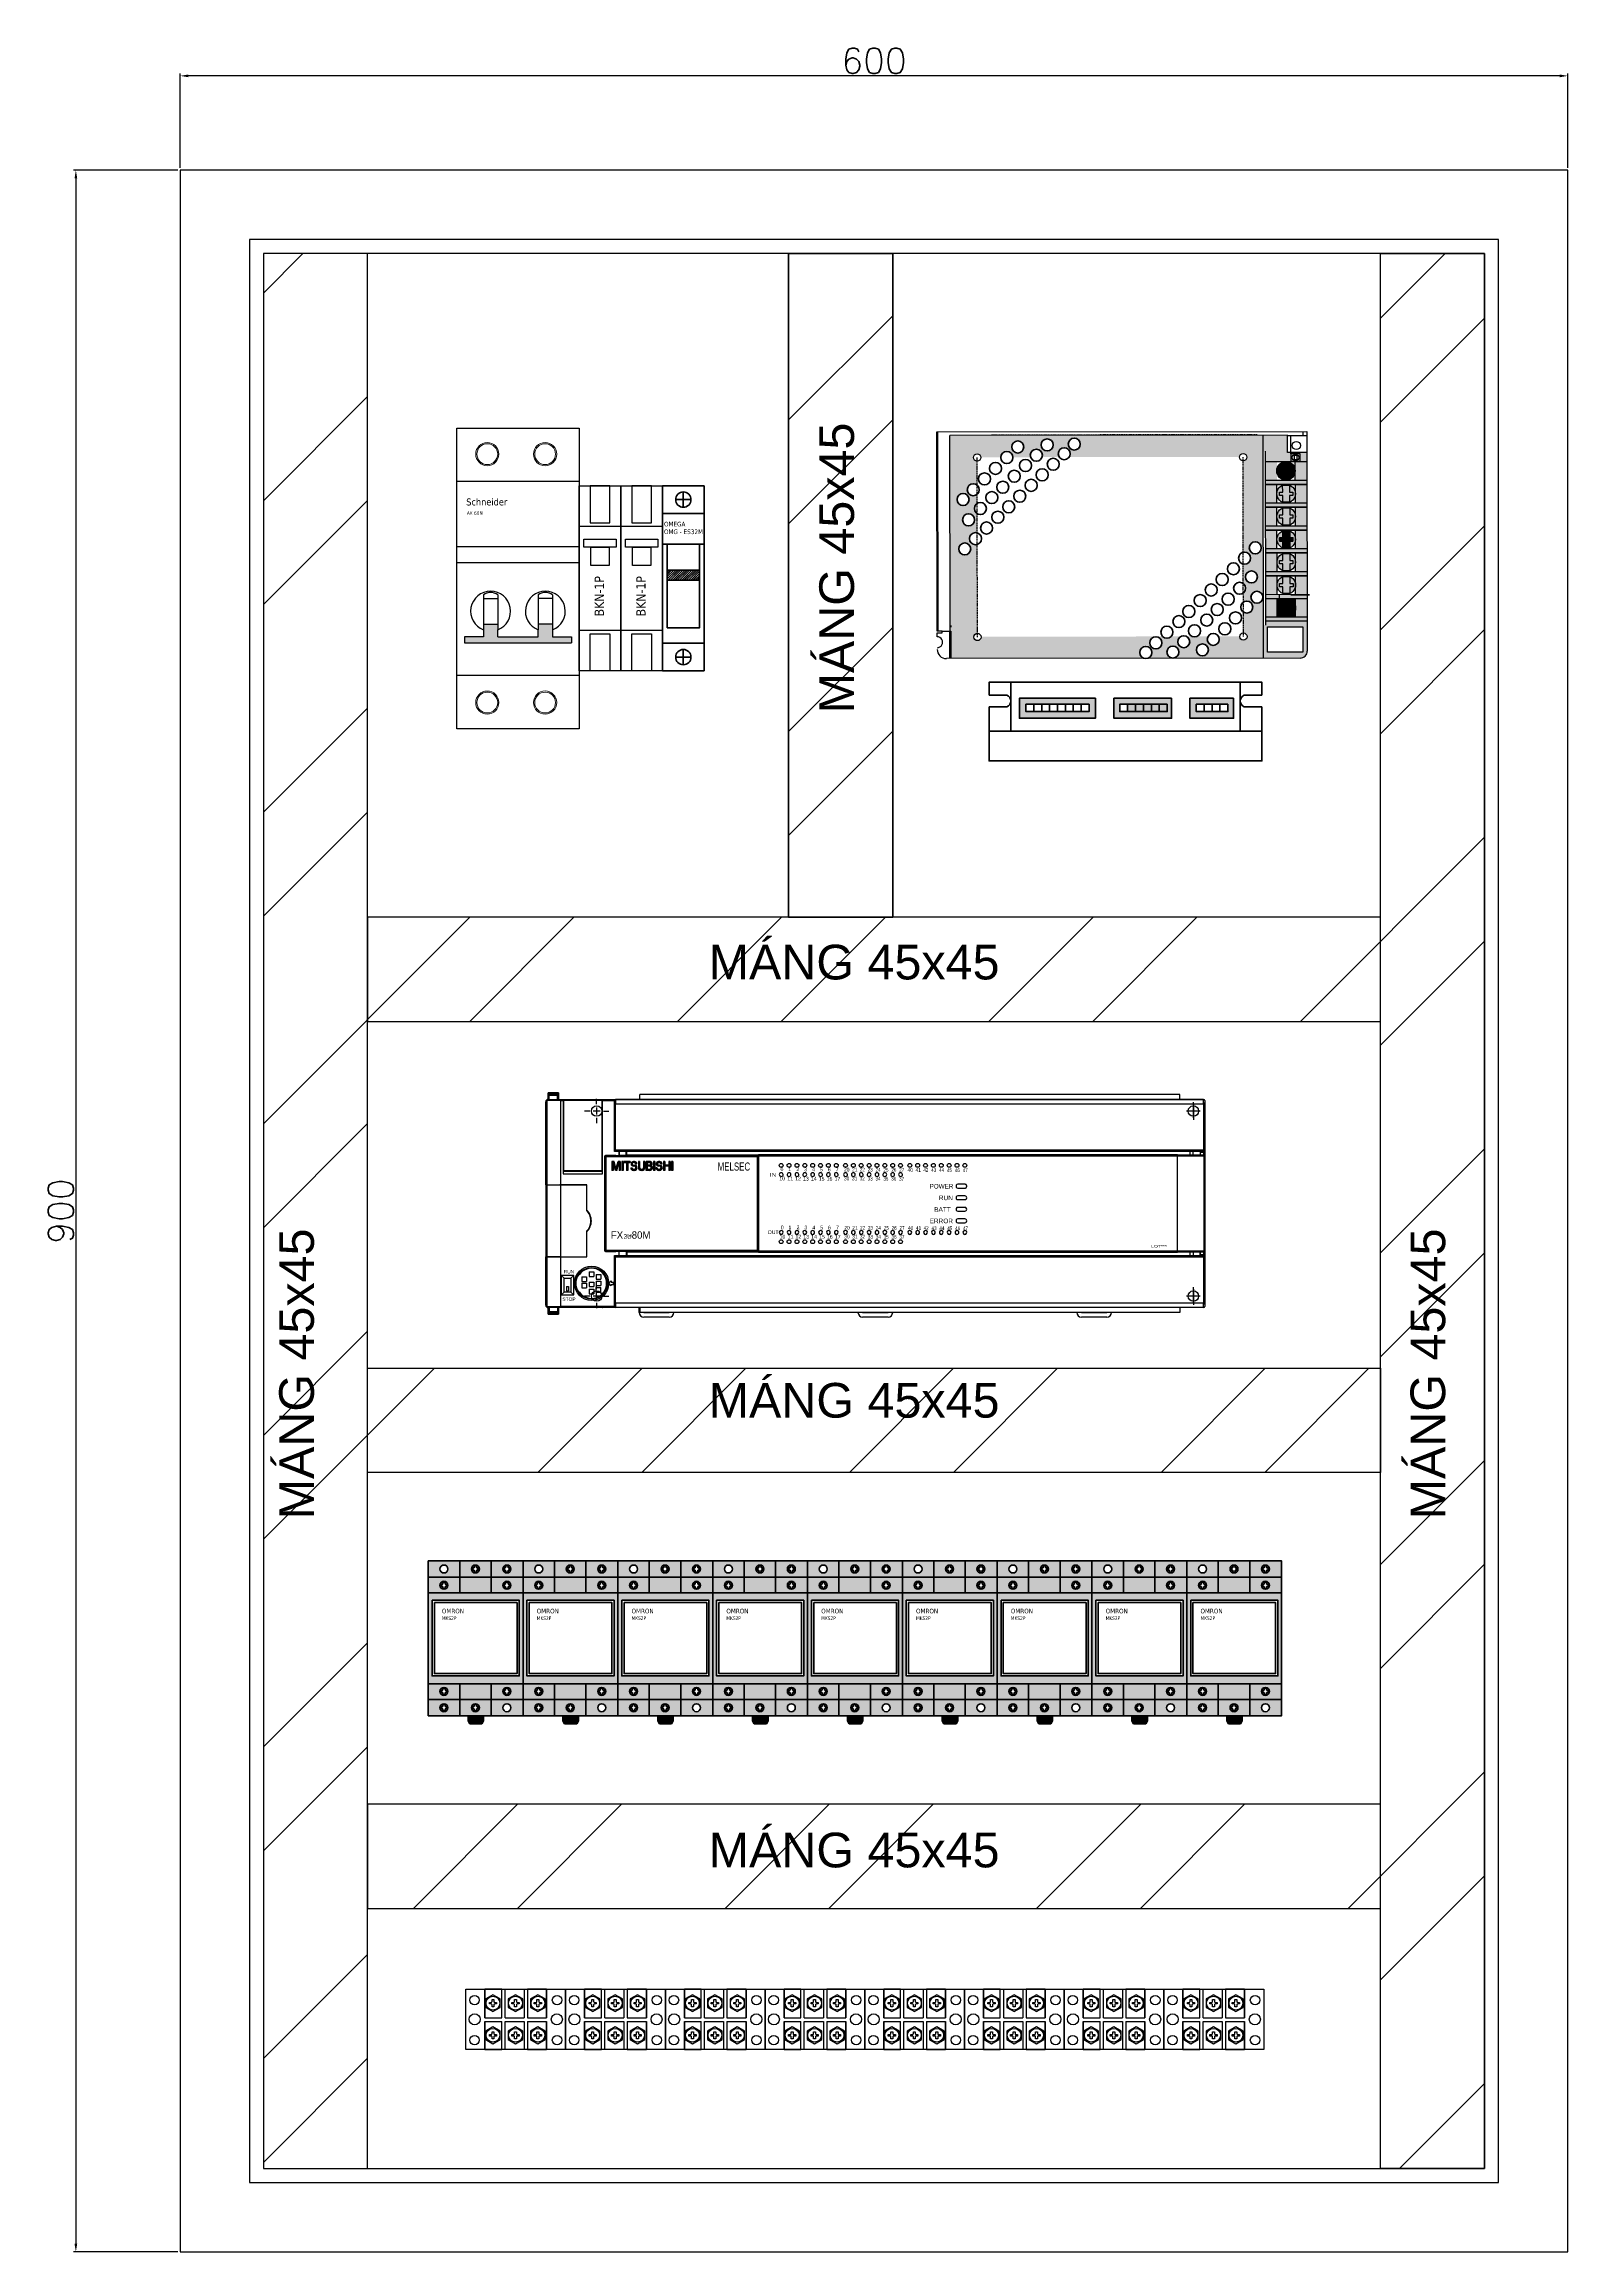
# Model space of a CAD drawing. Header units: inches. Extents: x 14 to 2932, y 13 to 1968.
# Drawn here: x 983 to 1642, y 773 to 1728 of the extents above; entities that cross this region are included whole.
import ezdxf

# ---------------------------------------------------------------- set-up
doc = ezdxf.new("R2010")
doc.units = ezdxf.units.IN
doc.header["$MEASUREMENT"] = 0
doc.linetypes.add('DASHED', pattern=[0.75, 0.5, -0.25])
for name, color, linetype in [('3', 7, 'Continuous'), ('9-DIM', 7, 'Continuous'), ('BHT Line', 7, 'Continuous')]:
    doc.layers.add(name, color=color, linetype=linetype)
doc.layers.add('TEXT', color=3, linetype='Continuous', lineweight=9)
doc.styles.get("Standard").update_dxf_attribs({"font": 'arial.ttf'})
doc.styles.add('Tahoma (Input Text)', font='tahoma.ttf')
doc.styles.add('TEXT DIM TỦ', font='romans.shx', dxfattribs={"height": 11})
doc.styles.add('text tủ 17.7', font='arial.ttf', dxfattribs={"height": 15})
doc.dimstyles.new('DIM TỦ ĐIỆN', dxfattribs={"dimtxt": 11, "dimasz": 3.5, "dimexe": 1, "dimexo": 1, "dimgap": 1, "dimtad": 1, "dimtoh": 1, "dimdsep": 46, "dimtxsty": 'TEXT DIM TỦ', "dimcen": 0, "dimclrd": 6, "dimclre": 6, "dimclrt": 256, "dimadec": 0, "dimazin": 2, "dimtfac": 1, "dimtmove": 0, "dimatfit": 3, "dimfxl": 1, "dimtfillclr": 256, "dimtolj": 1, "dimtzin": 0, "dimarcsym": 1})

# ---------------------------------------------------------------- blocks, each defined once
blk = doc.blocks.new('*D29')
at = {"layer": '9-DIM', "color": 6, "lineweight": -2, "transparency": 16777216}
for p, q in [((1040.64, 1673.42), (995.54, 1673.42)), ((996.54, 1669.92), (996.54, 776.92)), ((1040.64, 773.42), (995.54, 773.42))]:
    blk.add_line(p, q, dxfattribs=at)
at = {"layer": '9-DIM', "color": 6, "transparency": 16777216}
for points in [[(995.96, 1669.92), (997.13, 1669.92), (996.54, 1673.42)], [(995.96, 776.92), (997.13, 776.92), (996.54, 773.42)]]:
    blk.add_solid(points, dxfattribs=at)
at = {"layer": 'Defpoints', "color": 0, "transparency": 16777216}
for p in [(1041.64, 1673.42), (996.54, 773.42), (1041.64, 773.42)]:
    blk.add_point(p, dxfattribs=at)
at = {"layer": '9-DIM', "transparency": 16777216, "insert": (990.04, 1223.42), "char_height": 11, "attachment_point": 5, "rotation": 90, "style": 'TEXT DIM TỦ'}
blk.add_mtext('\\A1;900', dxfattribs=at)
blk = doc.blocks.new('*D30')
at = {"layer": '9-DIM', "color": 6, "lineweight": -2, "transparency": 16777216}
for p, q in [((1041.64, 1674.42), (1041.64, 1715.22)), ((1638.14, 1714.22), (1045.14, 1714.22)), ((1641.64, 1674.42), (1641.64, 1715.22))]:
    blk.add_line(p, q, dxfattribs=at)
at = {"layer": '9-DIM', "color": 6, "transparency": 16777216}
for points in [[(1045.14, 1714.8), (1045.14, 1713.63), (1041.64, 1714.22)], [(1638.14, 1714.8), (1638.14, 1713.63), (1641.64, 1714.22)]]:
    blk.add_solid(points, dxfattribs=at)
at = {"layer": 'Defpoints', "color": 0, "transparency": 16777216}
for p in [(1041.64, 1714.22), (1041.64, 1673.42), (1641.64, 1673.42)]:
    blk.add_point(p, dxfattribs=at)
at = {"layer": '9-DIM', "transparency": 16777216, "insert": (1341.64, 1720.72), "char_height": 11, "attachment_point": 5, "style": 'TEXT DIM TỦ'}
blk.add_mtext('\\A1;600', dxfattribs=at)
blk = doc.blocks.new('A$Cc6620b3a')
at = {"layer": 'BHT Line', "color": 5}
for p, q in [((0, 26), (43.12, 26)), ((0, 0), (0, 26)), ((8.21, 13.74), (8.21, 26)), ((34.9, 26), (34.9, 13.74)), ((43.12, 26), (43.12, 0)), ((8.21, 13.74), (15.47, 13.74)), ((8.21, 0), (8.21, 12.12)), ((8.21, 12.12), (15.47, 12.12)), ((16.95, 13.74), (25.21, 13.74)), ((16.95, 12.12), (25.21, 12.12)), ((26.64, 13.74), (34.9, 13.74)), ((26.64, 12.12), (34.9, 12.12)), ((34.9, 12.12), (34.9, 0)), ((43.12, 0), (0, 0))]:
    blk.add_line(p, q, dxfattribs=at)
for points in [[(15.47, 13.74), (15.47, 26), (8.21, 26), (8.21, 13.74)], [(16.95, 13.74), (16.95, 26), (25.21, 26), (25.21, 13.74)], [(34.9, 13.74), (34.9, 26), (26.64, 26), (26.64, 13.74)], [(8.21, 12.12), (8.21, 0), (15.47, 0), (15.47, 12.12)], [(25.21, 12.12), (25.21, 0), (16.95, 0), (16.95, 12.12)], [(26.64, 12.12), (26.64, 0), (34.9, 0), (34.9, 12.12)]]:
    blk.add_lwpolyline(points, dxfattribs=at)
at = {"layer": 'BHT Line', "color": 30}
for points in [[(11.69, 16.37), (14.85, 18.19), (14.85, 21.84), (11.69, 23.66), (8.54, 21.84), (8.54, 18.19)], [(21.43, 16.37), (24.58, 18.19), (24.58, 21.84), (21.43, 23.66), (18.27, 21.84), (18.27, 18.19)], [(31.12, 16.37), (34.28, 18.19), (34.28, 21.84), (31.12, 23.66), (27.97, 21.84), (27.97, 18.19)], [(11.69, 2.49), (14.85, 4.31), (14.85, 7.96), (11.69, 9.78), (8.54, 7.96), (8.54, 4.31)], [(21.43, 2.49), (24.58, 4.31), (24.58, 7.96), (21.43, 9.78), (18.27, 7.96), (18.27, 4.31)], [(31.12, 2.49), (34.28, 4.31), (34.28, 7.96), (31.12, 9.78), (27.97, 7.96), (27.97, 4.31)]]:
    blk.add_lwpolyline(points, close=True, dxfattribs=at)
for points in [[(10.93, 20.36, 0.414214), (11.28, 20.7), (11.28, 21.55), (12.11, 21.55), (12.11, 20.7, 0.414214), (12.45, 20.36), (13.25, 20.36), (13.25, 19.67), (12.45, 19.67, 0.414214), (12.11, 19.33), (12.11, 18.48), (11.28, 18.48), (11.28, 19.33, 0.414214), (10.93, 19.67), (10.14, 19.67), (10.14, 20.36), (10.93, 20.36)], [(20.67, 20.36, 0.414214), (21.01, 20.7), (21.01, 21.55), (21.84, 21.55), (21.84, 20.7, 0.414214), (22.19, 20.36), (22.98, 20.36), (22.98, 19.67), (22.19, 19.67, 0.414214), (21.84, 19.33), (21.84, 18.48), (21.01, 18.48), (21.01, 19.33, 0.414214), (20.67, 19.67), (19.87, 19.67), (19.87, 20.36), (20.67, 20.36)], [(30.36, 20.36, 0.414214), (30.71, 20.7), (30.71, 21.55), (31.54, 21.55), (31.54, 20.7, 0.414214), (31.88, 20.36), (32.68, 20.36), (32.68, 19.67), (31.88, 19.67, 0.414214), (31.54, 19.33), (31.54, 18.48), (30.71, 18.48), (30.71, 19.33, 0.414214), (30.36, 19.67), (29.57, 19.67), (29.57, 20.36), (30.36, 20.36)], [(10.93, 6.48, 0.414214), (11.28, 6.82), (11.28, 7.67), (12.11, 7.67), (12.11, 6.82, 0.414214), (12.45, 6.48), (13.25, 6.48), (13.25, 5.79), (12.45, 5.79, 0.414214), (12.11, 5.45), (12.11, 4.6), (11.28, 4.6), (11.28, 5.45, 0.414214), (10.93, 5.79), (10.14, 5.79), (10.14, 6.48), (10.93, 6.48)], [(20.67, 6.48, 0.414214), (21.01, 6.82), (21.01, 7.67), (21.84, 7.67), (21.84, 6.82, 0.414214), (22.19, 6.48), (22.98, 6.48), (22.98, 5.79), (22.19, 5.79, 0.414214), (21.84, 5.45), (21.84, 4.6), (21.01, 4.6), (21.01, 5.45, 0.414214), (20.67, 5.79), (19.87, 5.79), (19.87, 6.48), (20.67, 6.48)], [(30.36, 6.48, 0.414214), (30.71, 6.82), (30.71, 7.67), (31.54, 7.67), (31.54, 6.82, 0.414214), (31.88, 6.48), (32.68, 6.48), (32.68, 5.79), (31.88, 5.79, 0.414214), (31.54, 5.45), (31.54, 4.6), (30.71, 4.6), (30.71, 5.45, 0.414214), (30.36, 5.79), (29.57, 5.79), (29.57, 6.48), (30.36, 6.48)]]:
    blk.add_lwpolyline(points, format="xyb", dxfattribs=at)
at = {"layer": 'BHT Line', "color": 5}
for centre, radius in [((3.72, 21.33), 2.04), ((39.39, 21.33), 2.04), ((3.8, 13.06), 2.39), ((39.31, 13.06), 2.39), ((3.72, 4.03), 2.04), ((39.39, 4.03), 2.04)]:
    blk.add_circle(centre, radius, dxfattribs=at)
at = {"layer": 'BHT Line', "color": 30}
for centre in [(11.69, 20.01), (21.43, 20.01), (31.12, 20.01), (11.69, 6.14), (21.43, 6.14), (31.12, 6.14)]:
    blk.add_circle(centre, 2.98, dxfattribs=at)
blk = doc.blocks.new('*U6')
for points in [[(-543.89, -2654.83), (-525.89, -2654.83), (-525.89, -2734.83), (-543.89, -2734.83)], [(-541.89, -2677.83), (-527.89, -2677.83), (-527.89, -2681.33), (-541.89, -2681.33)], [(-538.89, -2681.33), (-530.89, -2681.33), (-530.89, -2689.33), (-538.89, -2689.33)]]:
    blk.add_lwpolyline(points, close=True)
at = {"color": 1}
for points in [[(-539.14, -2670.83), (-530.64, -2670.83), (-530.64, -2654.83), (-539.14, -2654.83)], [(-539.14, -2718.83), (-530.64, -2718.83), (-530.64, -2734.83), (-539.14, -2734.83)]]:
    blk.add_lwpolyline(points, close=True, dxfattribs=at)
at = {"color": 3}
blk.add_lwpolyline([(-543.89, -2672.33), (-525.89, -2672.33), (-525.89, -2717.33), (-543.89, -2717.33)], close=True, dxfattribs=at)
at = {"color": 1, "style": 'Tahoma (Input Text)'}
blk.add_text('BKN-1P', height=4, rotation=90, dxfattribs=at).set_placement((-533.23, -2711.26))
blk = doc.blocks.new('B')
at = {"layer": '3', "lineweight": 40, "true_color": 0xc7c8ca}
h = blk.add_hatch(color=9, dxfattribs=at)
h.dxf.hatch_style = 1
h.paths.add_polyline_path([(5690.61, -183.4, -0.899952), (5695.75, -183.94, -0.897339), (5690.61, -184.5), (5690.76, -234.7), (5717.17, -234.61, -0.415061), (5714.57, -232.02, -1), (5719.76, -232.02, -0.413367), (5717.17, -234.61), (5787.16, -234.42), (5786.77, -99.12), (5702.29, -99.37), (5702.29, -99.71), (5690.37, -99.75)])
h.paths.add_polyline_path([(5699.83, -112.73, -0.415061), (5698.26, -111.17, -0.998555), (5701.39, -111.16), (5739.79, -111.05, -0.078943), (5739.66, -110.25, -1), (5744.85, -110.25, -0.077489), (5744.73, -111.04), (5753.07, -111.01, -0.559875), (5757.5, -111), (5761.49, -110.99, -0.183658), (5760.83, -109.27, -1), (5766.03, -109.27, -0.182164), (5765.38, -110.98), (5775.86, -110.95, -1.001447), (5778.99, -110.94, -0.413367), (5777.43, -112.51), (5777.46, -121.16, -0.403594), (5779.96, -123.75, -0.401914), (5777.47, -126.35), (5777.49, -134.07, -0.519059), (5780.97, -136.52, -0.517225), (5777.51, -138.97), (5777.53, -146.45, -0.60753), (5781.62, -148.57, -0.605553), (5777.54, -150.71), (5777.76, -224.38, -0.415061), (5779.33, -225.94, -0.998555), (5776.2, -225.95), (5736.63, -226.06, -0.053791), (5736.69, -226.62, -1), (5731.5, -226.62, -0.052341), (5731.55, -226.08), (5723.11, -226.1, -0.484797), (5719.03, -226.11), (5715.06, -226.13, -0.152116), (5715.52, -227.6, -1), (5710.32, -227.6, -0.150637), (5710.77, -226.14), (5701.73, -226.16, -1.001447), (5698.6, -226.17, -0.413367), (5700.16, -224.6), (5700.13, -215.44, -0.555051), (5696.39, -213.11, -0.553161), (5700.12, -210.77), (5700.1, -206.15, -0.113241), (5699.84, -205.02, -0.111777), (5700.1, -203.9), (5700.09, -201.86, -0.72954), (5695.38, -200.35, -0.727328), (5700.08, -198.82), (5700.07, -194.91, -0.2018), (5699.29, -193.05, -0.200296), (5700.06, -191.2)], flags=16)
h.paths.add_polyline_path([(5699.92, -188.29, -1), (5694.73, -188.29, -1)], flags=16)
h.paths.add_polyline_path([(5696.1, -195.66, -1), (5690.9, -195.66, -1)], flags=16)
h.paths.add_polyline_path([(5709.07, -197.83, -1), (5703.87, -197.83, -1)], flags=0)
h.paths.add_polyline_path([(5713.59, -202.54, -1), (5708.4, -202.54, -1)], flags=0)
h.paths.add_polyline_path([(5697.03, -208.38, -1), (5691.84, -208.38, -1)], flags=16)
h.paths.add_polyline_path([(5709.67, -209.86, -1), (5704.48, -209.86, -1)], flags=0)
h.paths.add_polyline_path([(5718.32, -207.47, -1), (5713.13, -207.47, -1)], flags=0)
h.paths.add_polyline_path([(5714.43, -214.84, -1), (5709.24, -214.84, -1)], flags=0)
h.paths.add_polyline_path([(5722.9, -212.24, -1), (5717.7, -212.24, -1)], flags=0)
h.paths.add_polyline_path([(5706.29, -218.01, -1), (5701.1, -218.01, -1)], flags=0)
h.paths.add_polyline_path([(5718.94, -219.56, -1), (5713.75, -219.56, -1)], flags=0)
h.paths.add_polyline_path([(5710.85, -222.75, -1), (5705.66, -222.75, -1)], flags=0)
h.paths.add_polyline_path([(5727.42, -216.96, -1), (5722.23, -216.96, -1)], flags=0)
h.paths.add_polyline_path([(5732.08, -221.81, -1), (5726.89, -221.81, -1)], flags=0)
h.paths.add_polyline_path([(5728.54, -229.6, -1), (5723.35, -229.6, -1)], flags=16)
h.paths.add_polyline_path([(5744.27, -115.05, -1), (5749.46, -115.05, -1)], flags=0)
h.paths.add_polyline_path([(5748.93, -119.91, -1), (5754.12, -119.91, -1)], flags=0)
h.paths.add_polyline_path([(5753.45, -124.62, -1), (5758.65, -124.62, -1)], flags=0)
h.paths.add_polyline_path([(5735.21, -105.61, -1), (5740.4, -105.61, -1)], flags=16)
h.paths.add_polyline_path([(5758.03, -129.39, -1), (5763.22, -129.39, -1)], flags=0)
h.paths.add_polyline_path([(5762.75, -134.32, -1), (5767.95, -134.32, -1)], flags=0)
h.paths.add_polyline_path([(5741.14, -231.26, -1), (5735.95, -231.26, -1)], flags=16)
h.paths.add_polyline_path([(5767.28, -139.04, -1), (5772.48, -139.04, -1)], flags=0)
h.paths.add_polyline_path([(5747.81, -107.26, -1), (5753, -107.26, -1)], flags=16)
h.paths.add_polyline_path([(5757.41, -117.3, -1), (5762.6, -117.3, -1)], flags=0)
h.paths.add_polyline_path([(5771.87, -143.82, -1), (5777.06, -143.82, -1)], flags=0)
h.paths.add_polyline_path([(5761.92, -122.02, -1), (5767.11, -122.02, -1)], flags=0)
h.paths.add_polyline_path([(5766.68, -127, -1), (5771.87, -127, -1)], flags=0)
h.paths.add_polyline_path([(5771.31, -131.85, -1), (5776.51, -131.85, -1)], flags=0)
h.paths.add_polyline_path([(5780.6, -152.92, -1), (5785.8, -152.92, -1)], flags=16)
h.paths.add_polyline_path([(5756.58, -104.85, -1), (5761.78, -104.85, -1)], flags=16)
h.paths.add_polyline_path([(5765.5, -114.12, -1), (5770.69, -114.12, -1)], flags=0)
h.paths.add_polyline_path([(5780.25, -141.2, -1), (5785.45, -141.2, -1)], flags=16)
h.paths.add_polyline_path([(5770.06, -118.86, -1), (5775.25, -118.86, -1)], flags=0)
h.paths.add_polyline_path([(5779.32, -128.49, -1), (5784.51, -128.49, -1)], flags=16)
at = {"layer": '3', "lineweight": 40, "true_color": 0xf4ee51}
h = blk.add_hatch(color=41, dxfattribs=at)
h.dxf.hatch_style = 1
h.paths.add_polyline_path([(5690.64, -234.7), (5690.69, -250.78, 0.414214), (5693.7, -253.77), (5706.63, -253.73), (5706.58, -235.73), (5705.03, -235.74), (5705.03, -234.65)])
h.paths.add_polyline_path([(5693.25, -236.59), (5704.18, -236.56), (5704.23, -251.8), (5693.29, -251.83)], flags=16)
h.paths.add_polyline_path([(5706.58, -235.73), (5706.63, -253.73), (5708.51, -253.73), (5708.45, -235.73)])
h.paths.add_polyline_path([(5716.45, -235.7), (5716.51, -253.7), (5718.38, -253.7), (5718.33, -235.7)])
h.paths.add_polyline_path([(5726.33, -235.67), (5726.38, -253.67), (5728.26, -253.67), (5728.21, -235.67)])
h.paths.add_polyline_path([(5736.21, -235.65), (5736.26, -253.65), (5738.14, -253.64), (5738.09, -235.64)])
h.paths.add_polyline_path([(5746.09, -235.62), (5746.14, -253.62), (5748.02, -253.61), (5747.96, -235.61)])
h.paths.add_polyline_path([(5755.96, -235.59), (5756.02, -253.59), (5757.89, -253.58), (5757.84, -235.58)])
h.paths.add_polyline_path([(5765.84, -235.56), (5765.89, -253.56), (5767.77, -253.55), (5767.72, -235.55)])
h.paths.add_polyline_path([(5780.18, -234.44), (5780.18, -235.52), (5775.72, -235.53), (5775.75, -246.85), (5779.31, -246.84), (5779.32, -250.57), (5775.76, -250.58), (5775.77, -253.53), (5779.65, -253.52), (5779.63, -245.16), (5787.07, -245.14), (5787.04, -234.42)])
at = {"layer": '3', "lineweight": 40, "true_color": 0x000000}
h = blk.add_hatch(color=18, dxfattribs=at)
h.dxf.hatch_style = 1
h.paths.add_polyline_path([(5716.47, -240.7), (5716.45, -235.7), (5708.45, -235.73), (5708.47, -240.73)])
h.paths.add_polyline_path([(5708.49, -248.73), (5708.51, -253.73), (5716.51, -253.7), (5716.49, -248.7)])
h.paths.add_polyline_path([(5718.37, -248.7), (5718.38, -253.7), (5726.38, -253.67), (5726.37, -248.67)])
h.paths.add_polyline_path([(5726.35, -240.67), (5726.33, -235.67), (5718.33, -235.7), (5718.35, -240.7)])
h.paths.add_polyline_path([(5728.21, -235.67), (5728.22, -240.67), (5736.22, -240.65), (5736.21, -235.65)])
h.paths.add_polyline_path([(5728.25, -248.67), (5728.26, -253.67), (5736.26, -253.65), (5736.25, -248.65)])
h.paths.add_polyline_path([(5746.14, -253.62), (5746.12, -248.62), (5738.12, -248.64), (5738.14, -253.64)])
h.paths.add_polyline_path([(5738.09, -235.64), (5738.1, -240.64), (5746.1, -240.62), (5746.09, -235.62)])
h.paths.add_polyline_path([(5755.98, -240.59), (5755.96, -235.59), (5747.96, -235.61), (5747.98, -240.61)])
h.paths.add_polyline_path([(5748, -248.61), (5748.02, -253.61), (5756.02, -253.59), (5756, -248.59)])
h.paths.add_polyline_path([(5757.88, -248.58), (5757.89, -253.58), (5765.89, -253.56), (5765.88, -248.56)])
h.paths.add_polyline_path([(5757.84, -235.58), (5757.86, -240.58), (5765.86, -240.56), (5765.84, -235.56)])
h.paths.add_polyline_path([(5767.72, -235.55), (5767.73, -240.55), (5775.73, -240.53), (5775.72, -235.53)])
h.paths.add_polyline_path([(5775.76, -248.53), (5767.76, -248.55), (5767.77, -253.55), (5775.77, -253.53)])
h = blk.add_hatch(color=18, dxfattribs=at)
h.dxf.hatch_style = 1
h.paths.add_polyline_path([(5712.49, -248.71, -0.414214), (5708.48, -244.73), (5708.49, -248.73)])
h.paths.add_polyline_path([(5712.47, -240.71), (5708.47, -240.73), (5708.48, -244.73, -0.414214)])
h.paths.add_polyline_path([(5712.47, -240.71, -0.414214), (5716.48, -244.7), (5716.47, -240.7)])
h.paths.add_polyline_path([(5716.48, -244.7, -0.414214), (5712.49, -248.71), (5716.49, -248.7)])
at = {"layer": '3', "lineweight": 40, "true_color": 0x939598}
h = blk.add_hatch(color=252, dxfattribs=at)
h.dxf.hatch_style = 1
h.paths.add_polyline_path([(5708.78, -246.23, 0.305078), (5712.49, -248.71, 0.305078), (5716.19, -246.21), (5713.2, -246.22), (5713.2, -247.61), (5711.75, -247.62), (5711.75, -246.22)])
h.paths.add_polyline_path([(5708.77, -243.22), (5711.74, -243.21), (5711.73, -241.81), (5713.19, -241.81), (5713.19, -243.2), (5716.18, -243.2, 0.305078), (5712.47, -240.71, 0.305078)])
h.paths.add_polyline_path([(5708.77, -243.22), (5708.78, -246.23), (5711.75, -246.22), (5711.75, -247.62), (5713.2, -247.61), (5713.2, -246.22), (5716.19, -246.21), (5716.18, -243.2), (5713.19, -243.2), (5713.19, -241.81), (5711.73, -241.81), (5711.74, -243.21)])
h.paths.add_polyline_path([(5708.78, -246.23), (5708.77, -243.22, 0.19562)])
h.paths.add_polyline_path([(5716.18, -243.2), (5716.19, -246.21, 0.19562)])
h = blk.add_hatch(color=252, dxfattribs=at)
h.dxf.hatch_style = 1
h.paths.add_polyline_path([(5722.35, -240.69, 0.305078), (5718.65, -243.19), (5721.61, -243.18), (5721.61, -241.79), (5723.06, -241.78), (5723.07, -243.18), (5726.06, -243.17, 0.305078)])
h.paths.add_polyline_path([(5723.07, -243.18), (5723.06, -241.78), (5721.61, -241.79), (5721.61, -243.18), (5718.65, -243.19), (5718.66, -246.2), (5721.62, -246.19), (5721.63, -247.59), (5723.08, -247.59), (5723.08, -246.19), (5726.07, -246.18), (5726.06, -243.17)])
h.paths.add_polyline_path([(5718.66, -246.2, 0.305078), (5722.37, -248.69, 0.305078), (5726.07, -246.18), (5723.08, -246.19), (5723.08, -247.59), (5721.63, -247.59), (5721.62, -246.19)])
h.paths.add_polyline_path([(5718.66, -246.2), (5718.65, -243.19, 0.19562)])
h.paths.add_polyline_path([(5726.06, -243.17), (5726.07, -246.18, 0.19562)])
h.paths.add_polyline_path([(5731.49, -241.76), (5731.49, -243.15), (5728.53, -243.16), (5728.53, -246.17), (5731.5, -246.17), (5731.5, -247.56), (5732.96, -247.56), (5732.95, -246.16), (5735.95, -246.15), (5735.94, -243.14), (5732.94, -243.15), (5732.94, -241.75)], flags=16)
h.paths.add_polyline_path([(5728.53, -246.17, 0.305078), (5732.25, -248.66, 0.305078), (5735.95, -246.15), (5732.95, -246.16), (5732.96, -247.56), (5731.5, -247.56), (5731.5, -246.17)], flags=17)
h.paths.add_polyline_path([(5732.22, -240.66, 0.305078), (5728.53, -243.16), (5731.49, -243.15), (5731.49, -241.76), (5732.94, -241.75), (5732.94, -243.15), (5735.94, -243.14, 0.305078)], flags=17)
h.paths.add_polyline_path([(5728.53, -246.17), (5728.53, -243.16, 0.19562)])
h.paths.add_polyline_path([(5732.22, -240.66, 1), (5732.25, -248.66, 0.305078), (5735.95, -246.15), (5735.94, -243.14, 0.305078)])
h.paths.add_polyline_path([(5735.94, -243.14), (5735.95, -246.15, 0.19562)])
h = blk.add_hatch(color=252, dxfattribs=at)
h.dxf.hatch_style = 1
h.paths.add_polyline_path([(5732.22, -240.66, 0.305078), (5728.53, -243.16), (5731.49, -243.15), (5731.49, -241.76), (5732.94, -241.75), (5732.94, -243.15), (5735.94, -243.14, 0.305078)])
h.paths.add_polyline_path([(5732.94, -243.15), (5732.94, -241.75), (5731.49, -241.76), (5731.49, -243.15), (5728.53, -243.16), (5728.53, -246.17), (5731.5, -246.17), (5731.5, -247.56), (5732.96, -247.56), (5732.95, -246.16), (5735.95, -246.15), (5735.94, -243.14)])
h.paths.add_polyline_path([(5728.53, -246.17, 0.305078), (5732.25, -248.66, 0.305078), (5735.95, -246.15), (5732.95, -246.16), (5732.96, -247.56), (5731.5, -247.56), (5731.5, -246.17)])
h.paths.add_polyline_path([(5728.53, -246.17), (5728.53, -243.16, 0.19562)])
h.paths.add_polyline_path([(5735.94, -243.14), (5735.95, -246.15, 0.19562)])
h.paths.add_polyline_path([(5741.37, -241.73), (5741.37, -243.12), (5738.4, -243.13), (5738.41, -246.15), (5741.38, -246.14), (5741.38, -247.53), (5742.84, -247.53), (5742.83, -246.13), (5745.82, -246.12), (5745.81, -243.11), (5742.82, -243.12), (5742.82, -241.72)], flags=16)
h.paths.add_polyline_path([(5738.41, -246.15, 0.305078), (5742.12, -248.63, 0.305078), (5745.82, -246.12), (5742.83, -246.13), (5742.84, -247.53), (5741.38, -247.53), (5741.38, -246.14)], flags=17)
h.paths.add_polyline_path([(5742.1, -240.63, 0.305078), (5738.4, -243.13), (5741.37, -243.12), (5741.37, -241.73), (5742.82, -241.72), (5742.82, -243.12), (5745.81, -243.11, 0.305078)], flags=17)
h.paths.add_polyline_path([(5738.41, -246.15), (5738.4, -243.13, 0.19562)])
h.paths.add_polyline_path([(5742.1, -240.63, 1), (5742.12, -248.63, 0.305078), (5745.82, -246.12), (5745.81, -243.11, 0.305078)])
h.paths.add_polyline_path([(5745.81, -243.11), (5745.82, -246.12, 0.19562)])
at = {"layer": '3', "lineweight": 40, "true_color": 0xd7ebd2}
h = blk.add_hatch(color=254, dxfattribs=at)
h.dxf.hatch_style = 1
h.paths.add_polyline_path([(5742.1, -240.63, 0.305078), (5738.4, -243.13), (5741.37, -243.12), (5741.37, -241.73), (5742.82, -241.72), (5742.82, -243.12), (5745.81, -243.11, 0.305078)])
h.paths.add_polyline_path([(5742.82, -243.12), (5742.82, -241.72), (5741.37, -241.73), (5741.37, -243.12), (5738.4, -243.13), (5738.41, -246.15), (5741.38, -246.14), (5741.38, -247.53), (5742.84, -247.53), (5742.83, -246.13), (5745.82, -246.12), (5745.81, -243.11)])
h.paths.add_polyline_path([(5738.41, -246.15, 0.305078), (5742.12, -248.63, 0.305078), (5745.82, -246.12), (5742.83, -246.13), (5742.84, -247.53), (5741.38, -247.53), (5741.38, -246.14)])
h.paths.add_polyline_path([(5738.41, -246.15), (5738.4, -243.13, 0.19562)])
h.paths.add_polyline_path([(5745.81, -243.11), (5745.82, -246.12, 0.19562)])
h.paths.add_polyline_path([(5751.24, -241.7), (5751.25, -243.09), (5748.28, -243.1), (5748.29, -246.12), (5751.26, -246.11), (5751.26, -247.5), (5752.71, -247.5), (5752.71, -246.11), (5755.7, -246.1), (5755.69, -243.08), (5752.7, -243.09), (5752.7, -241.7)], flags=16)
h.paths.add_polyline_path([(5748.29, -246.12, 0.305078), (5752, -248.6, 0.305078), (5755.7, -246.1), (5752.71, -246.11), (5752.71, -247.5), (5751.26, -247.5), (5751.26, -246.11)], flags=17)
h.paths.add_polyline_path([(5751.98, -240.6, 0.305078), (5748.28, -243.1), (5751.25, -243.09), (5751.24, -241.7), (5752.7, -241.7), (5752.7, -243.09), (5755.69, -243.08, 0.305078)], flags=17)
h.paths.add_polyline_path([(5748.29, -246.12), (5748.28, -243.1, 0.19562)])
h.paths.add_polyline_path([(5751.98, -240.6, 1), (5752, -248.6, 0.305078), (5755.7, -246.1), (5755.69, -243.08, 0.305078)])
h.paths.add_polyline_path([(5755.69, -243.08), (5755.7, -246.1, 0.19562)])
at = {"layer": '3', "lineweight": 40, "true_color": 0xd0c9c3}
h = blk.add_hatch(color=9, dxfattribs=at)
h.dxf.hatch_style = 1
h.paths.add_polyline_path([(5741.38, -246.14), (5741.38, -247.53), (5742.84, -247.53), (5742.83, -246.13), (5745.82, -246.12), (5745.81, -243.11), (5742.82, -243.12), (5742.82, -241.72), (5741.37, -241.73), (5741.37, -243.12), (5738.4, -243.13), (5738.41, -246.15)])
at = {"layer": '3', "lineweight": 40, "true_color": 0x939598}
h = blk.add_hatch(color=252, dxfattribs=at)
h.dxf.hatch_style = 1
h.paths.add_polyline_path([(5751.98, -240.6, 0.305078), (5748.28, -243.1), (5751.25, -243.09), (5751.24, -241.7), (5752.7, -241.7), (5752.7, -243.09), (5755.69, -243.08, 0.305078)])
h.paths.add_polyline_path([(5752.7, -243.09), (5752.7, -241.7), (5751.24, -241.7), (5751.25, -243.09), (5748.28, -243.1), (5748.29, -246.12), (5751.26, -246.11), (5751.26, -247.5), (5752.71, -247.5), (5752.71, -246.11), (5755.7, -246.1), (5755.69, -243.08)])
h.paths.add_polyline_path([(5748.29, -246.12, 0.305078), (5752, -248.6, 0.305078), (5755.7, -246.1), (5752.71, -246.11), (5752.71, -247.5), (5751.26, -247.5), (5751.26, -246.11)])
h.paths.add_polyline_path([(5748.29, -246.12), (5748.28, -243.1, 0.19562)])
h.paths.add_polyline_path([(5755.69, -243.08), (5755.7, -246.1, 0.19562)])
h.paths.add_polyline_path([(5761.12, -241.67), (5761.12, -243.07), (5758.16, -243.07), (5758.17, -246.09), (5761.13, -246.08), (5761.14, -247.48), (5762.59, -247.47), (5762.59, -246.08), (5765.58, -246.07), (5765.57, -243.05), (5762.58, -243.06), (5762.57, -241.67)], flags=16)
h.paths.add_polyline_path([(5758.17, -246.09, 0.305078), (5761.88, -248.57, 0.305078), (5765.58, -246.07), (5762.59, -246.08), (5762.59, -247.47), (5761.14, -247.48), (5761.13, -246.08)], flags=17)
h.paths.add_polyline_path([(5761.86, -240.57, 0.305078), (5758.16, -243.07), (5761.12, -243.07), (5761.12, -241.67), (5762.57, -241.67), (5762.58, -243.06), (5765.57, -243.05, 0.305078)], flags=17)
h.paths.add_polyline_path([(5758.17, -246.09), (5758.16, -243.07, 0.19562)])
h.paths.add_polyline_path([(5761.86, -240.57, 1), (5761.88, -248.57, 0.305078), (5765.58, -246.07), (5765.57, -243.05, 0.305078)])
h.paths.add_polyline_path([(5765.57, -243.05), (5765.58, -246.07, 0.19562)])
h = blk.add_hatch(color=252, dxfattribs=at)
h.dxf.hatch_style = 1
h.paths.add_polyline_path([(5761.86, -240.57, 0.305078), (5758.16, -243.07), (5761.12, -243.07), (5761.12, -241.67), (5762.57, -241.67), (5762.58, -243.06), (5765.57, -243.05, 0.305078)])
h.paths.add_polyline_path([(5762.58, -243.06), (5762.57, -241.67), (5761.12, -241.67), (5761.12, -243.07), (5758.16, -243.07), (5758.17, -246.09), (5761.13, -246.08), (5761.14, -247.48), (5762.59, -247.47), (5762.59, -246.08), (5765.58, -246.07), (5765.57, -243.05)])
h.paths.add_polyline_path([(5758.17, -246.09, 0.305078), (5761.88, -248.57, 0.305078), (5765.58, -246.07), (5762.59, -246.08), (5762.59, -247.47), (5761.14, -247.48), (5761.13, -246.08)])
h.paths.add_polyline_path([(5758.17, -246.09), (5758.16, -243.07, 0.19562)])
h.paths.add_polyline_path([(5765.57, -243.05), (5765.58, -246.07, 0.19562)])
h.paths.add_polyline_path([(5771, -241.64), (5771, -243.04), (5768.04, -243.05), (5768.04, -246.06), (5771.01, -246.05), (5771.01, -247.45), (5772.47, -247.44), (5772.46, -246.05), (5775.46, -246.04), (5775.45, -243.02), (5772.46, -243.03), (5772.45, -241.64)], flags=16)
h.paths.add_polyline_path([(5768.04, -246.06, 0.305078), (5771.76, -248.54, 0.305078), (5775.46, -246.04), (5772.46, -246.05), (5772.47, -247.44), (5771.01, -247.45), (5771.01, -246.05)], flags=17)
h.paths.add_polyline_path([(5771.73, -240.54, 0.305078), (5768.04, -243.05), (5771, -243.04), (5771, -241.64), (5772.45, -241.64), (5772.46, -243.03), (5775.45, -243.02, 0.305078)], flags=17)
h.paths.add_polyline_path([(5768.04, -246.06), (5768.04, -243.05, 0.19562)])
h.paths.add_polyline_path([(5771.73, -240.54, 1), (5771.76, -248.54, 0.305078), (5775.46, -246.04), (5775.45, -243.02, 0.305078)])
h.paths.add_polyline_path([(5775.45, -243.02), (5775.46, -246.04, 0.19562)])
h = blk.add_hatch(color=252, dxfattribs=at)
h.dxf.hatch_style = 1
h.paths.add_polyline_path([(5771, -241.56), (5771.01, -242.95), (5768.04, -242.96), (5768.05, -245.97), (5771.01, -245.97), (5771.02, -247.36), (5772.47, -247.36), (5772.47, -245.96), (5775.46, -245.95), (5775.45, -242.94), (5772.46, -242.95), (5772.45, -241.55)])
h.paths.add_polyline_path([(5768.05, -245.97, 0.305078), (5771.76, -248.46, 0.305078), (5775.46, -245.95), (5772.47, -245.96), (5772.47, -247.36), (5771.02, -247.36), (5771.01, -245.97)])
h.paths.add_polyline_path([(5768.04, -242.96), (5771.01, -242.95), (5771, -241.56), (5772.45, -241.55), (5772.46, -242.95), (5775.45, -242.94, 0.305078), (5771.74, -240.46, 0.305078)])
h.paths.add_polyline_path([(5768.05, -245.97), (5768.04, -242.96, 0.19562)])
for p, q in [((5701.56, -93.75), (5701.56, -95.86)), ((5702.28, -95.86), (5702.27, -93.75)), ((5702.27, -94.17), (5788.35, -93.92)), ((5702.29, -99.11), (5690.37, -99.15)), ((5702.29, -99.72), (5690.37, -99.75)), ((5701.56, -95.86), (5702.28, -95.86)), ((5702.28, -95.86), (5702.29, -99.72)), ((5702.29, -99.37), (5786.77, -99.13)), ((5787.19, -245.14), (5786.77, -99.13)), ((5787.04, -234.42), (5690.64, -234.7)), ((5780.18, -235.52), (5705.03, -235.74)), ((5706.75, -253.73), (5706.69, -235.73)), ((5708.57, -235.73), (5708.62, -253.73)), ((5716.45, -235.7), (5716.51, -253.7)), ((5716.51, -253.7), (5716.45, -235.7)), ((5718.33, -235.7), (5718.38, -253.7)), ((5726.33, -235.67), (5726.38, -253.67)), ((5726.38, -253.67), (5726.33, -235.67)), ((5728.21, -235.67), (5728.26, -253.67)), ((5736.21, -235.65), (5736.26, -253.65)), ((5736.26, -253.65), (5736.21, -235.65)), ((5738.09, -235.64), (5738.14, -253.64)), ((5746.09, -235.62), (5746.14, -253.62)), ((5746.14, -253.62), (5746.09, -235.62)), ((5747.96, -235.61), (5748.02, -253.61)), ((5755.96, -235.59), (5756.02, -253.59)), ((5756.02, -253.59), (5755.96, -235.59)), ((5757.84, -235.58), (5757.89, -253.58)), ((5765.85, -235.47), (5765.9, -253.47)), ((5765.9, -253.47), (5765.85, -235.47)), ((5767.72, -235.47), (5767.78, -253.47)), ((5775.72, -235.45), (5775.78, -253.45)), ((5708.47, -240.73), (5716.47, -240.7)), ((5714.71, -241.72), (5714.71, -240.64)), ((5716.25, -241.72), (5718.13, -241.71)), ((5718.17, -254.71), (5718.15, -246.71)), ((5718.35, -240.7), (5726.35, -240.67)), ((5728.22, -240.67), (5736.22, -240.65)), ((5738.1, -240.64), (5746.1, -240.62)), ((5747.98, -240.61), (5755.98, -240.59)), ((5757.86, -240.58), (5765.86, -240.56)), ((5779.08, -246.54), (5787.08, -246.51)), ((5708.49, -248.73), (5716.49, -248.7)), ((5718.37, -248.7), (5726.37, -248.67)), ((5728.25, -248.67), (5736.25, -248.65)), ((5738.12, -248.64), (5746.12, -248.62)), ((5748, -248.61), (5756, -248.59)), ((5757.88, -248.58), (5765.88, -248.56)), ((5767.76, -248.47), (5775.76, -248.45)), ((5787.1, -251.9), (5788.69, -251.9))]:
    blk.add_line(p, q)
at = {"linetype": 'DASHED'}
for p, q in [((5699.71, -111.17), (5777.31, -110.94)), ((5787.32, -231.93), (5786.99, -116.93)), ((5700.04, -226.17), (5777.64, -225.94))]:
    blk.add_line(p, q, dxfattribs=at)
at = {"lineweight": 40}
blk.add_line((5718.17, -254.71), (5718.15, -246.71), dxfattribs=at)
for points in [[(5702.27, -93.75), (5788.35, -93.5), (5788.81, -253.5), (5693.81, -253.77)], [(5699.79, -93.75), (5701.56, -93.75)], [(5690.8, -250.78), (5690.36, -97.78)], [(5703.91, -99.75), (5704.61, -99.75)], [(5711.75, -246.22), (5708.78, -246.23), (5708.77, -243.22), (5711.74, -243.21)], [(5711.74, -243.21), (5711.73, -241.81), (5713.19, -241.81), (5713.19, -243.2)], [(5713.2, -246.22), (5713.2, -247.61), (5711.75, -247.62), (5711.75, -246.22)], [(5713.19, -243.2), (5716.18, -243.2), (5716.19, -246.21), (5713.2, -246.22)], [(5721.62, -246.19), (5718.66, -246.2), (5718.65, -243.19), (5721.61, -243.18)], [(5721.61, -243.18), (5721.61, -241.79), (5723.06, -241.78), (5723.07, -243.18)], [(5723.08, -246.19), (5723.08, -247.59), (5721.63, -247.59), (5721.62, -246.19)], [(5723.07, -243.18), (5726.06, -243.17), (5726.07, -246.18), (5723.08, -246.19)], [(5731.5, -246.17), (5728.53, -246.17), (5728.53, -243.16), (5731.49, -243.15)], [(5731.5, -246.17), (5728.53, -246.17), (5728.53, -243.16), (5731.49, -243.15)], [(5731.49, -243.15), (5731.49, -241.76), (5732.94, -241.75), (5732.94, -243.15)], [(5731.49, -243.15), (5731.49, -241.76), (5732.94, -241.75), (5732.94, -243.15)], [(5732.95, -246.16), (5732.96, -247.56), (5731.5, -247.56), (5731.5, -246.17)], [(5732.95, -246.16), (5732.96, -247.56), (5731.5, -247.56), (5731.5, -246.17)], [(5732.94, -243.15), (5735.94, -243.14), (5735.95, -246.15), (5732.95, -246.16)], [(5732.94, -243.15), (5735.94, -243.14), (5735.95, -246.15), (5732.95, -246.16)], [(5741.38, -246.14), (5738.41, -246.15), (5738.4, -243.13), (5741.37, -243.12)], [(5741.37, -243.12), (5741.37, -241.73), (5742.82, -241.72), (5742.82, -243.12)], [(5742.83, -246.13), (5742.84, -247.53), (5741.38, -247.53), (5741.38, -246.14)], [(5742.82, -243.12), (5745.81, -243.11), (5745.82, -246.12), (5742.83, -246.13)], [(5751.26, -246.11), (5748.29, -246.12), (5748.28, -243.1), (5751.25, -243.09)], [(5751.26, -246.11), (5748.29, -246.12), (5748.28, -243.1), (5751.25, -243.09)], [(5751.25, -243.09), (5751.24, -241.7), (5752.7, -241.7), (5752.7, -243.09)], [(5751.25, -243.09), (5751.24, -241.7), (5752.7, -241.7), (5752.7, -243.09)], [(5752.71, -246.11), (5752.71, -247.5), (5751.26, -247.5), (5751.26, -246.11)], [(5752.71, -246.11), (5752.71, -247.5), (5751.26, -247.5), (5751.26, -246.11)], [(5752.7, -243.09), (5755.69, -243.08), (5755.7, -246.1), (5752.71, -246.11)], [(5752.7, -243.09), (5755.69, -243.08), (5755.7, -246.1), (5752.71, -246.11)], [(5761.13, -246.08), (5758.17, -246.09), (5758.16, -243.07), (5761.12, -243.07)], [(5761.13, -246.08), (5758.17, -246.09), (5758.16, -243.07), (5761.12, -243.07)], [(5761.12, -243.07), (5761.12, -241.67), (5762.57, -241.67), (5762.58, -243.06)], [(5762.59, -246.08), (5762.59, -247.47), (5761.14, -247.48), (5761.13, -246.08)], [(5762.58, -243.06), (5765.57, -243.05), (5765.58, -246.07), (5762.59, -246.08)], [(5771.01, -246.05), (5768.04, -246.06), (5768.03, -243.05), (5771, -243.04)], [(5771.01, -246.05), (5768.04, -246.06), (5768.03, -243.05), (5771, -243.04)], [(5771, -243.04), (5771, -241.64), (5772.45, -241.64), (5772.45, -243.03)], [(5771, -243.04), (5771, -241.64), (5772.45, -241.64), (5772.45, -243.03)], [(5771, -243.04), (5771, -241.64), (5772.45, -241.64), (5772.45, -243.03)], [(5772.46, -246.05), (5772.47, -247.44), (5771.01, -247.45), (5771.01, -246.05)], [(5772.46, -246.05), (5772.47, -247.44), (5771.01, -247.45), (5771.01, -246.05)], [(5772.46, -246.05), (5772.47, -247.44), (5771.01, -247.45), (5771.01, -246.05)], [(5772.45, -243.03), (5775.45, -243.02), (5775.45, -246.04), (5772.46, -246.05)], [(5772.45, -243.03), (5775.45, -243.02), (5775.45, -246.04), (5772.46, -246.05)], [(5772.45, -243.03), (5775.45, -243.02), (5775.45, -246.04), (5772.46, -246.05)]]:
    blk.add_lwpolyline(points)
for points in [[(5693.41, -251.83), (5693.37, -236.59), (5704.3, -236.56), (5704.34, -251.8)], [(5775.77, -250.49), (5775.76, -246.76), (5779.31, -246.75), (5779.32, -250.48)], [(5776.58, -249.2), (5776.58, -248.13), (5778.54, -248.13), (5778.55, -249.2)], [(5779.66, -253.43), (5779.63, -245.08), (5787.08, -245.06), (5787.1, -253.41)]]:
    blk.add_lwpolyline(points, close=True)
at = {"lineweight": 158}
for points in [[(5741.38, -246.14), (5738.41, -246.15), (5738.4, -243.13), (5741.37, -243.12)], [(5741.37, -243.12), (5741.37, -241.73), (5742.82, -241.72), (5742.82, -243.12)], [(5742.83, -246.13), (5742.84, -247.53), (5741.38, -247.53), (5741.38, -246.14)], [(5742.82, -243.12), (5745.81, -243.11), (5745.82, -246.12), (5742.83, -246.13)]]:
    blk.add_lwpolyline(points, dxfattribs=at)
at = {"lineweight": 40}
for centre in [(5737.77, -105.62), (5750.37, -107.27), (5759.15, -104.86), (5742.23, -110.26), (5746.84, -115.06), (5755.26, -112.37), (5763.4, -109.27), (5768.07, -114.13), (5751.5, -119.92), (5756.02, -124.63), (5759.97, -117.31), (5764.49, -122.03), (5772.62, -118.87), (5777.33, -123.76), (5760.6, -129.4), (5765.32, -134.33), (5769.25, -127.01), (5773.88, -131.86), (5781.89, -128.49), (5769.85, -139.05), (5774.43, -143.83), (5778.34, -136.53), (5782.82, -141.21), (5779, -148.58), (5783.17, -152.93), (5693.13, -183.98), (5697.3, -188.33), (5701.91, -193.09), (5693.32, -195.69), (5697.8, -200.38), (5706.48, -198.28), (5710.88, -202.55), (5694.27, -208.43), (5702.53, -205.03), (5707.15, -210.3), (5715.61, -207.47), (5720.18, -212.24), (5698.82, -213.16), (5703.4, -218.14), (5711.72, -214.84), (5716.23, -219.56), (5724.71, -216.96), (5729.37, -221.81), (5708.13, -222.75), (5712.8, -227.6), (5720.95, -224.5), (5725.83, -229.6), (5733.97, -226.62), (5738.43, -231.26), (5717.05, -232.02)]:
    blk.add_circle(centre, 2.6, dxfattribs=at)
for centre, radius in [((5699.71, -111.17), 1.57), ((5777.31, -110.94), 1.57), ((5700.04, -226.17), 1.57), ((5777.64, -225.94), 1.57), ((5712.48, -244.71), 4), ((5722.36, -244.69), 4), ((5732.24, -244.66), 4), ((5732.24, -244.66), 4), ((5742.11, -244.63), 4), ((5742.11, -244.63), 4), ((5751.99, -244.6), 4), ((5751.99, -244.6), 4), ((5761.87, -244.57), 4), ((5761.87, -244.57), 4), ((5771.75, -244.46), 4), ((5771.75, -244.46), 4), ((5777.54, -248.62), 1.42), ((5782.69, -248.93), 1.77)]:
    blk.add_circle(centre, radius)
for centre, radius, start, end in [((5694.36, -97.77), 4, 90.16565, 180.16565), ((5697.42, -93.76), 2.37, 180.16565, 0.16565), ((5693.8, -250.77), 3, 180.16565, 270.16565)]:
    blk.add_arc(centre, radius, start, end)

msp = doc.modelspace()

# ---------------------------------------------------------------- hatches: boundary and pattern name
at = {"layer": '3'}
h = msp.add_hatch(dxfattribs=at)
h.set_pattern_fill('ANSI32', color=8, scale=10)
h.set_pattern_definition([(45, (-5275.68, 2855.33), (-67.3519, 67.3519), []), (45, (-5230.78, 2855.33), (-67.3519, 67.3519), [])])
h.paths.add_polyline_path([(1077.636, 809.416), (1122.636, 809.416), (1122.636, 1637.416), (1077.636, 1637.416)])
h.paths.add_polyline_path([(1605.636, 809.416), (1560.636, 809.416), (1560.636, 1637.416), (1605.636, 1637.416)])
h.paths.add_polyline_path([(1122.636, 1305.416), (1560.636, 1305.416), (1560.636, 1350.416), (1122.636, 1350.416)])
h.paths.add_polyline_path([(1122.636, 1155.416), (1560.636, 1155.416), (1560.636, 1110.416), (1122.636, 1110.416)])
h.paths.add_polyline_path([(1122.636, 921.923), (1560.636, 921.923), (1560.636, 966.923), (1122.636, 966.923)])
at = {"layer": '3', "lineweight": 40, "true_color": 0x939598}
h = msp.add_hatch(dxfattribs=at)
h.set_pattern_fill('ANSI32', color=252, scale=10)
h.set_pattern_definition([(45, (-4686.06, 2444.57), (-67.3519, 67.3519), []), (45, (-4641.16, 2444.57), (-67.3519, 67.3519), [])])
h.paths.add_polyline_path([(1304.709, 1350.416), (1349.709, 1350.416), (1349.709, 1637.416), (1304.709, 1637.416)])
at = {"layer": '3', "lineweight": 40}
h = msp.add_hatch(dxfattribs=at)
h.set_pattern_fill('JIS_LC_8', color=1, scale=0.088)
h.set_pattern_definition([(45, (-6787.5057, 2869.07165), (-0.485358095, 0.485358095), []), (45, (-6787.4705, 2869.07165), (-0.485358095, 0.485358095), [])])
h.paths.add_polyline_path([(1252.253, 1496.21), (1266.224, 1496.21), (1266.224, 1500.555), (1252.253, 1500.555)])
at = {"layer": '3', "lineweight": 40, "true_color": 0xf8991e}
h = msp.add_hatch(color=30, dxfattribs=at)
h.dxf.hatch_style = 1
h.paths.add_polyline_path([(1210.826, 1469.048), (1210.826, 1471.752), (1202.626, 1471.752), (1202.626, 1474.699), (1202.625, 1477.194), (1196.436, 1477.193), (1196.436, 1474.699), (1196.436, 1471.752), (1178.963, 1471.752), (1178.963, 1474.699), (1178.962, 1477.193), (1172.773, 1477.194), (1172.773, 1474.699), (1172.773, 1471.752), (1164.573, 1471.752), (1164.573, 1469.048)])
at = {"layer": '3', "lineweight": 40}
h = msp.add_hatch(color=3, dxfattribs=at)
h.dxf.hatch_style = 1
h.paths.add_polyline_path([(1478.2, 1445.133), (1478.2, 1436.476), (1497.073, 1436.476), (1497.073, 1445.133)])
h.paths.add_polyline_path([(1494.632, 1442.536), (1494.632, 1439.34), (1491.214, 1439.34), (1487.797, 1439.34), (1484.379, 1439.34), (1480.962, 1439.34), (1480.962, 1442.536), (1484.379, 1442.536), (1487.797, 1442.536), (1491.214, 1442.536)], flags=16)
h.paths.add_polyline_path([(1470.336, 1445.133), (1445.4, 1445.133), (1445.4, 1436.476), (1470.336, 1436.476)])
h.paths.add_polyline_path([(1447.893, 1442.536), (1447.893, 1439.34), (1451.311, 1439.34), (1451.311, 1442.536)], flags=16)
h.paths.add_polyline_path([(1404.502, 1445.133), (1404.502, 1436.476), (1437.354, 1436.476), (1437.354, 1445.133)])
h.paths.add_polyline_path([(1434.641, 1442.536), (1434.641, 1439.34), (1431.224, 1439.34), (1427.806, 1439.34), (1424.388, 1439.34), (1420.971, 1439.34), (1417.553, 1439.34), (1414.136, 1439.34), (1410.718, 1439.34), (1407.3, 1439.34), (1407.3, 1442.536), (1410.718, 1442.536), (1414.136, 1442.536), (1417.553, 1442.536), (1420.971, 1442.536), (1424.388, 1442.536), (1427.806, 1442.536), (1431.224, 1442.536)], flags=16)
at = {"layer": '3', "lineweight": 40, "true_color": 0x636466}
h = msp.add_hatch(color=251, dxfattribs=at)
h.dxf.hatch_style = 1
h.paths.add_polyline_path([(1162.489, 1072.17), (1148.889, 1072.17), (1148.889, 1065.131), (1162.489, 1065.131)])
h.paths.add_polyline_path([(1157.414, 1068.65, -1), (1153.963, 1068.65, -1)], flags=16)
h.paths.add_polyline_path([(1162.489, 1065.131), (1148.889, 1065.131), (1148.889, 1058.358), (1162.489, 1058.358)])
h.paths.add_polyline_path([(1157.414, 1061.611, -1), (1153.963, 1061.611, -1)], flags=16)
h.paths.add_polyline_path([(1154.584, 1062.084), (1155.166, 1062.084), (1155.166, 1062.987), (1156.196, 1062.987), (1156.196, 1062.084), (1156.793, 1062.084), (1156.793, 1061.138), (1156.196, 1061.138), (1156.196, 1060.282), (1155.166, 1060.282), (1155.166, 1061.138), (1154.584, 1061.138)], flags=0)
h.paths.add_polyline_path([(1176.089, 1065.131), (1162.489, 1065.131), (1162.489, 1058.358), (1176.089, 1058.358)])
h.paths.add_polyline_path([(1176.089, 1072.17), (1162.489, 1072.17), (1162.489, 1065.131), (1176.089, 1065.131)])
h.paths.add_polyline_path([(1167.563, 1068.65, -1), (1171.014, 1068.65, -1)], flags=16)
h.paths.add_polyline_path([(1168.192, 1069.123), (1168.773, 1069.123), (1168.773, 1070.026), (1169.804, 1070.026), (1169.804, 1069.123), (1170.4, 1069.123), (1170.4, 1068.177), (1169.804, 1068.177), (1169.804, 1067.321), (1168.773, 1067.321), (1168.773, 1068.177), (1168.192, 1068.177)], flags=0)
h.paths.add_polyline_path([(1189.889, 1072.17), (1176.089, 1072.17), (1176.089, 1065.131), (1189.889, 1065.131)])
h.paths.add_polyline_path([(1181.163, 1068.65, -1), (1184.614, 1068.65, -1)], flags=16)
h.paths.add_polyline_path([(1181.792, 1068.177), (1181.792, 1069.123), (1182.373, 1069.123), (1182.373, 1070.026), (1183.404, 1070.026), (1183.404, 1069.123), (1184, 1069.123), (1184, 1068.177), (1183.404, 1068.177), (1183.404, 1067.321), (1182.373, 1067.321), (1182.373, 1068.177)], flags=0)
h.paths.add_polyline_path([(1189.889, 1065.131), (1176.089, 1065.131), (1176.089, 1058.358), (1189.889, 1058.358)])
h.paths.add_polyline_path([(1184.614, 1061.611, -1), (1181.163, 1061.611, -1)], flags=16)
h.paths.add_polyline_path([(1181.784, 1062.084), (1182.366, 1062.084), (1182.366, 1062.987), (1183.396, 1062.987), (1183.396, 1062.084), (1183.993, 1062.084), (1183.993, 1061.138), (1183.396, 1061.138), (1183.396, 1060.282), (1182.366, 1060.282), (1182.366, 1061.138), (1181.784, 1061.138)], flags=0)
h.paths.add_polyline_path([(1189.889, 1058.358), (1148.889, 1058.358), (1148.889, 1005.17), (1189.889, 1005.17)])
h.paths.add_polyline_path([(1188.275, 1055.134), (1188.275, 1022.46), (1150.566, 1022.46), (1150.566, 1055.134)], flags=16)
h.paths.add_polyline_path([(1187.296, 1054.154), (1187.296, 1023.44), (1151.546, 1023.44), (1151.546, 1054.154)], flags=0)
h.paths.add_polyline_path([(1184.614, 1015.728, -1), (1181.163, 1015.728, -1)], flags=16)
h.paths.add_polyline_path([(1182.366, 1017.105), (1183.396, 1017.105), (1183.396, 1016.202), (1183.993, 1016.202), (1183.993, 1015.255), (1183.396, 1015.255), (1183.396, 1014.4), (1182.366, 1014.4), (1182.366, 1015.255), (1181.784, 1015.255), (1181.784, 1016.202), (1182.366, 1016.202)], flags=0)
h.paths.add_polyline_path([(1157.414, 1015.728, -1), (1153.963, 1015.728, -1)], flags=16)
h.paths.add_polyline_path([(1156.196, 1017.105), (1156.196, 1016.202), (1156.793, 1016.202), (1156.793, 1015.255), (1156.196, 1015.255), (1156.196, 1014.4), (1155.166, 1014.4), (1155.166, 1015.255), (1154.584, 1015.255), (1154.584, 1016.202), (1155.166, 1016.202), (1155.166, 1017.105)], flags=0)
h.paths.add_polyline_path([(1171.014, 1008.689, -1), (1167.563, 1008.689, -1)], flags=16)
h.paths.add_polyline_path([(1169.796, 1010.066), (1169.796, 1009.163), (1170.393, 1009.163), (1170.393, 1008.216), (1169.796, 1008.216), (1169.796, 1007.361), (1168.766, 1007.361), (1168.766, 1008.216), (1168.184, 1008.216), (1168.184, 1009.163), (1168.766, 1009.163), (1168.766, 1010.066)], flags=0)
h.paths.add_polyline_path([(1184.614, 1008.689, -1), (1181.163, 1008.689, -1)], flags=16)
h.paths.add_polyline_path([(1157.414, 1008.689, -1), (1153.963, 1008.689, -1)], flags=16)
h.paths.add_polyline_path([(1156.196, 1010.066), (1156.196, 1009.163), (1156.793, 1009.163), (1156.793, 1008.216), (1156.196, 1008.216), (1156.196, 1007.361), (1155.166, 1007.361), (1155.166, 1008.216), (1154.584, 1008.216), (1154.584, 1009.163), (1155.166, 1009.163), (1155.166, 1010.066)], flags=0)
h.paths.add_polyline_path([(1153.899, 1045.064), (1165.018, 1045.064), (1165.018, 1052.94), (1153.899, 1052.94)], flags=8)
h = msp.add_hatch(color=251, dxfattribs=at)
h.dxf.hatch_style = 1
h.paths.add_polyline_path([(1203.489, 1072.17), (1189.889, 1072.17), (1189.889, 1065.131), (1203.489, 1065.131)])
h.paths.add_polyline_path([(1198.414, 1068.65, -1), (1194.963, 1068.65, -1)], flags=16)
h.paths.add_polyline_path([(1203.489, 1065.131), (1189.889, 1065.131), (1189.889, 1058.358), (1203.489, 1058.358)])
h.paths.add_polyline_path([(1198.414, 1061.611, -1), (1194.963, 1061.611, -1)], flags=16)
h.paths.add_polyline_path([(1195.584, 1062.084), (1196.166, 1062.084), (1196.166, 1062.987), (1197.196, 1062.987), (1197.196, 1062.084), (1197.793, 1062.084), (1197.793, 1061.138), (1197.196, 1061.138), (1197.196, 1060.282), (1196.166, 1060.282), (1196.166, 1061.138), (1195.584, 1061.138)], flags=0)
h.paths.add_polyline_path([(1217.089, 1065.131), (1203.489, 1065.131), (1203.489, 1058.358), (1217.089, 1058.358)])
h.paths.add_polyline_path([(1217.089, 1072.17), (1203.489, 1072.17), (1203.489, 1065.131), (1217.089, 1065.131)])
h.paths.add_polyline_path([(1208.563, 1068.65, -1), (1212.014, 1068.65, -1)], flags=16)
h.paths.add_polyline_path([(1209.192, 1069.123), (1209.773, 1069.123), (1209.773, 1070.026), (1210.804, 1070.026), (1210.804, 1069.123), (1211.4, 1069.123), (1211.4, 1068.177), (1210.804, 1068.177), (1210.804, 1067.321), (1209.773, 1067.321), (1209.773, 1068.177), (1209.192, 1068.177)], flags=0)
h.paths.add_polyline_path([(1230.889, 1072.17), (1217.089, 1072.17), (1217.089, 1065.131), (1230.889, 1065.131)])
h.paths.add_polyline_path([(1222.163, 1068.65, -1), (1225.614, 1068.65, -1)], flags=16)
h.paths.add_polyline_path([(1222.792, 1068.177), (1222.792, 1069.123), (1223.373, 1069.123), (1223.373, 1070.026), (1224.404, 1070.026), (1224.404, 1069.123), (1225, 1069.123), (1225, 1068.177), (1224.404, 1068.177), (1224.404, 1067.321), (1223.373, 1067.321), (1223.373, 1068.177)], flags=0)
h.paths.add_polyline_path([(1230.889, 1065.131), (1217.089, 1065.131), (1217.089, 1058.358), (1230.889, 1058.358)])
h.paths.add_polyline_path([(1225.614, 1061.611, -1), (1222.163, 1061.611, -1)], flags=16)
h.paths.add_polyline_path([(1222.784, 1062.084), (1223.366, 1062.084), (1223.366, 1062.987), (1224.396, 1062.987), (1224.396, 1062.084), (1224.993, 1062.084), (1224.993, 1061.138), (1224.396, 1061.138), (1224.396, 1060.282), (1223.366, 1060.282), (1223.366, 1061.138), (1222.784, 1061.138)], flags=0)
h.paths.add_polyline_path([(1230.889, 1058.358), (1189.889, 1058.358), (1189.889, 1005.17), (1230.889, 1005.17)])
h.paths.add_polyline_path([(1229.275, 1055.134), (1229.275, 1022.46), (1191.566, 1022.46), (1191.566, 1055.134)], flags=16)
h.paths.add_polyline_path([(1228.296, 1054.154), (1228.296, 1023.44), (1192.546, 1023.44), (1192.546, 1054.154)], flags=0)
h.paths.add_polyline_path([(1225.614, 1015.728, -1), (1222.163, 1015.728, -1)], flags=16)
h.paths.add_polyline_path([(1223.366, 1017.105), (1224.396, 1017.105), (1224.396, 1016.202), (1224.993, 1016.202), (1224.993, 1015.255), (1224.396, 1015.255), (1224.396, 1014.4), (1223.366, 1014.4), (1223.366, 1015.255), (1222.784, 1015.255), (1222.784, 1016.202), (1223.366, 1016.202)], flags=0)
h.paths.add_polyline_path([(1198.414, 1015.728, -1), (1194.963, 1015.728, -1)], flags=16)
h.paths.add_polyline_path([(1197.196, 1017.105), (1197.196, 1016.202), (1197.793, 1016.202), (1197.793, 1015.255), (1197.196, 1015.255), (1197.196, 1014.4), (1196.166, 1014.4), (1196.166, 1015.255), (1195.584, 1015.255), (1195.584, 1016.202), (1196.166, 1016.202), (1196.166, 1017.105)], flags=0)
h.paths.add_polyline_path([(1212.014, 1008.689, -1), (1208.563, 1008.689, -1)], flags=16)
h.paths.add_polyline_path([(1210.796, 1010.066), (1210.796, 1009.163), (1211.393, 1009.163), (1211.393, 1008.216), (1210.796, 1008.216), (1210.796, 1007.361), (1209.766, 1007.361), (1209.766, 1008.216), (1209.184, 1008.216), (1209.184, 1009.163), (1209.766, 1009.163), (1209.766, 1010.066)], flags=0)
h.paths.add_polyline_path([(1225.614, 1008.689, -1), (1222.163, 1008.689, -1)], flags=16)
h.paths.add_polyline_path([(1198.414, 1008.689, -1), (1194.963, 1008.689, -1)], flags=16)
h.paths.add_polyline_path([(1197.196, 1010.066), (1197.196, 1009.163), (1197.793, 1009.163), (1197.793, 1008.216), (1197.196, 1008.216), (1197.196, 1007.361), (1196.166, 1007.361), (1196.166, 1008.216), (1195.584, 1008.216), (1195.584, 1009.163), (1196.166, 1009.163), (1196.166, 1010.066)], flags=0)
h.paths.add_polyline_path([(1194.899, 1045.064), (1206.018, 1045.064), (1206.018, 1052.94), (1194.899, 1052.94)], flags=8)
h = msp.add_hatch(color=251, dxfattribs=at)
h.dxf.hatch_style = 1
h.paths.add_polyline_path([(1244.489, 1072.17), (1230.889, 1072.17), (1230.889, 1065.131), (1244.489, 1065.131)])
h.paths.add_polyline_path([(1239.414, 1068.65, -1), (1235.963, 1068.65, -1)], flags=16)
h.paths.add_polyline_path([(1244.489, 1065.131), (1230.889, 1065.131), (1230.889, 1058.358), (1244.489, 1058.358)])
h.paths.add_polyline_path([(1239.414, 1061.611, -1), (1235.963, 1061.611, -1)], flags=16)
h.paths.add_polyline_path([(1236.584, 1062.084), (1237.166, 1062.084), (1237.166, 1062.987), (1238.196, 1062.987), (1238.196, 1062.084), (1238.793, 1062.084), (1238.793, 1061.138), (1238.196, 1061.138), (1238.196, 1060.282), (1237.166, 1060.282), (1237.166, 1061.138), (1236.584, 1061.138)], flags=0)
h.paths.add_polyline_path([(1258.089, 1065.131), (1244.489, 1065.131), (1244.489, 1058.358), (1258.089, 1058.358)])
h.paths.add_polyline_path([(1258.089, 1072.17), (1244.489, 1072.17), (1244.489, 1065.131), (1258.089, 1065.131)])
h.paths.add_polyline_path([(1249.563, 1068.65, -1), (1253.014, 1068.65, -1)], flags=16)
h.paths.add_polyline_path([(1250.192, 1069.123), (1250.773, 1069.123), (1250.773, 1070.026), (1251.804, 1070.026), (1251.804, 1069.123), (1252.4, 1069.123), (1252.4, 1068.177), (1251.804, 1068.177), (1251.804, 1067.321), (1250.773, 1067.321), (1250.773, 1068.177), (1250.192, 1068.177)], flags=0)
h.paths.add_polyline_path([(1271.889, 1072.17), (1258.089, 1072.17), (1258.089, 1065.131), (1271.889, 1065.131)])
h.paths.add_polyline_path([(1263.163, 1068.65, -1), (1266.614, 1068.65, -1)], flags=16)
h.paths.add_polyline_path([(1263.792, 1068.177), (1263.792, 1069.123), (1264.373, 1069.123), (1264.373, 1070.026), (1265.404, 1070.026), (1265.404, 1069.123), (1266, 1069.123), (1266, 1068.177), (1265.404, 1068.177), (1265.404, 1067.321), (1264.373, 1067.321), (1264.373, 1068.177)], flags=0)
h.paths.add_polyline_path([(1271.889, 1065.131), (1258.089, 1065.131), (1258.089, 1058.358), (1271.889, 1058.358)])
h.paths.add_polyline_path([(1266.614, 1061.611, -1), (1263.163, 1061.611, -1)], flags=16)
h.paths.add_polyline_path([(1263.784, 1062.084), (1264.366, 1062.084), (1264.366, 1062.987), (1265.396, 1062.987), (1265.396, 1062.084), (1265.993, 1062.084), (1265.993, 1061.138), (1265.396, 1061.138), (1265.396, 1060.282), (1264.366, 1060.282), (1264.366, 1061.138), (1263.784, 1061.138)], flags=0)
h.paths.add_polyline_path([(1271.889, 1058.358), (1230.889, 1058.358), (1230.889, 1005.17), (1271.889, 1005.17)])
h.paths.add_polyline_path([(1270.275, 1055.134), (1270.275, 1022.46), (1232.566, 1022.46), (1232.566, 1055.134)], flags=16)
h.paths.add_polyline_path([(1269.296, 1054.154), (1269.296, 1023.44), (1233.546, 1023.44), (1233.546, 1054.154)], flags=0)
h.paths.add_polyline_path([(1266.614, 1015.728, -1), (1263.163, 1015.728, -1)], flags=16)
h.paths.add_polyline_path([(1264.366, 1017.105), (1265.396, 1017.105), (1265.396, 1016.202), (1265.993, 1016.202), (1265.993, 1015.255), (1265.396, 1015.255), (1265.396, 1014.4), (1264.366, 1014.4), (1264.366, 1015.255), (1263.784, 1015.255), (1263.784, 1016.202), (1264.366, 1016.202)], flags=0)
h.paths.add_polyline_path([(1239.414, 1015.728, -1), (1235.963, 1015.728, -1)], flags=16)
h.paths.add_polyline_path([(1238.196, 1017.105), (1238.196, 1016.202), (1238.793, 1016.202), (1238.793, 1015.255), (1238.196, 1015.255), (1238.196, 1014.4), (1237.166, 1014.4), (1237.166, 1015.255), (1236.584, 1015.255), (1236.584, 1016.202), (1237.166, 1016.202), (1237.166, 1017.105)], flags=0)
h.paths.add_polyline_path([(1253.014, 1008.689, -1), (1249.563, 1008.689, -1)], flags=16)
h.paths.add_polyline_path([(1251.796, 1010.066), (1251.796, 1009.163), (1252.393, 1009.163), (1252.393, 1008.216), (1251.796, 1008.216), (1251.796, 1007.361), (1250.766, 1007.361), (1250.766, 1008.216), (1250.184, 1008.216), (1250.184, 1009.163), (1250.766, 1009.163), (1250.766, 1010.066)], flags=0)
h.paths.add_polyline_path([(1266.614, 1008.689, -1), (1263.163, 1008.689, -1)], flags=16)
h.paths.add_polyline_path([(1239.414, 1008.689, -1), (1235.963, 1008.689, -1)], flags=16)
h.paths.add_polyline_path([(1238.196, 1010.066), (1238.196, 1009.163), (1238.793, 1009.163), (1238.793, 1008.216), (1238.196, 1008.216), (1238.196, 1007.361), (1237.166, 1007.361), (1237.166, 1008.216), (1236.584, 1008.216), (1236.584, 1009.163), (1237.166, 1009.163), (1237.166, 1010.066)], flags=0)
h.paths.add_polyline_path([(1235.899, 1045.064), (1247.018, 1045.064), (1247.018, 1052.94), (1235.899, 1052.94)], flags=8)
h = msp.add_hatch(color=251, dxfattribs=at)
h.dxf.hatch_style = 1
h.paths.add_polyline_path([(1285.489, 1072.17), (1271.889, 1072.17), (1271.889, 1065.131), (1285.489, 1065.131)])
h.paths.add_polyline_path([(1280.414, 1068.65, -1), (1276.963, 1068.65, -1)], flags=16)
h.paths.add_polyline_path([(1285.489, 1065.131), (1271.889, 1065.131), (1271.889, 1058.358), (1285.489, 1058.358)])
h.paths.add_polyline_path([(1280.414, 1061.611, -1), (1276.963, 1061.611, -1)], flags=16)
h.paths.add_polyline_path([(1277.584, 1062.084), (1278.166, 1062.084), (1278.166, 1062.987), (1279.196, 1062.987), (1279.196, 1062.084), (1279.793, 1062.084), (1279.793, 1061.138), (1279.196, 1061.138), (1279.196, 1060.282), (1278.166, 1060.282), (1278.166, 1061.138), (1277.584, 1061.138)], flags=0)
h.paths.add_polyline_path([(1299.089, 1065.131), (1285.489, 1065.131), (1285.489, 1058.358), (1299.089, 1058.358)])
h.paths.add_polyline_path([(1299.089, 1072.17), (1285.489, 1072.17), (1285.489, 1065.131), (1299.089, 1065.131)])
h.paths.add_polyline_path([(1290.563, 1068.65, -1), (1294.014, 1068.65, -1)], flags=16)
h.paths.add_polyline_path([(1291.192, 1069.123), (1291.773, 1069.123), (1291.773, 1070.026), (1292.804, 1070.026), (1292.804, 1069.123), (1293.4, 1069.123), (1293.4, 1068.177), (1292.804, 1068.177), (1292.804, 1067.321), (1291.773, 1067.321), (1291.773, 1068.177), (1291.192, 1068.177)], flags=0)
h.paths.add_polyline_path([(1312.889, 1072.17), (1299.089, 1072.17), (1299.089, 1065.131), (1312.889, 1065.131)])
h.paths.add_polyline_path([(1304.163, 1068.65, -1), (1307.614, 1068.65, -1)], flags=16)
h.paths.add_polyline_path([(1304.792, 1068.177), (1304.792, 1069.123), (1305.373, 1069.123), (1305.373, 1070.026), (1306.404, 1070.026), (1306.404, 1069.123), (1307, 1069.123), (1307, 1068.177), (1306.404, 1068.177), (1306.404, 1067.321), (1305.373, 1067.321), (1305.373, 1068.177)], flags=0)
h.paths.add_polyline_path([(1312.889, 1065.131), (1299.089, 1065.131), (1299.089, 1058.358), (1312.889, 1058.358)])
h.paths.add_polyline_path([(1307.614, 1061.611, -1), (1304.163, 1061.611, -1)], flags=16)
h.paths.add_polyline_path([(1304.784, 1062.084), (1305.366, 1062.084), (1305.366, 1062.987), (1306.396, 1062.987), (1306.396, 1062.084), (1306.993, 1062.084), (1306.993, 1061.138), (1306.396, 1061.138), (1306.396, 1060.282), (1305.366, 1060.282), (1305.366, 1061.138), (1304.784, 1061.138)], flags=0)
h.paths.add_polyline_path([(1312.889, 1058.358), (1271.889, 1058.358), (1271.889, 1005.17), (1312.889, 1005.17)])
h.paths.add_polyline_path([(1311.275, 1055.134), (1311.275, 1022.46), (1273.566, 1022.46), (1273.566, 1055.134)], flags=16)
h.paths.add_polyline_path([(1310.296, 1054.154), (1310.296, 1023.44), (1274.546, 1023.44), (1274.546, 1054.154)], flags=0)
h.paths.add_polyline_path([(1307.614, 1015.728, -1), (1304.163, 1015.728, -1)], flags=16)
h.paths.add_polyline_path([(1305.366, 1017.105), (1306.396, 1017.105), (1306.396, 1016.202), (1306.993, 1016.202), (1306.993, 1015.255), (1306.396, 1015.255), (1306.396, 1014.4), (1305.366, 1014.4), (1305.366, 1015.255), (1304.784, 1015.255), (1304.784, 1016.202), (1305.366, 1016.202)], flags=0)
h.paths.add_polyline_path([(1280.414, 1015.728, -1), (1276.963, 1015.728, -1)], flags=16)
h.paths.add_polyline_path([(1279.196, 1017.105), (1279.196, 1016.202), (1279.793, 1016.202), (1279.793, 1015.255), (1279.196, 1015.255), (1279.196, 1014.4), (1278.166, 1014.4), (1278.166, 1015.255), (1277.584, 1015.255), (1277.584, 1016.202), (1278.166, 1016.202), (1278.166, 1017.105)], flags=0)
h.paths.add_polyline_path([(1294.014, 1008.689, -1), (1290.563, 1008.689, -1)], flags=16)
h.paths.add_polyline_path([(1292.796, 1010.066), (1292.796, 1009.163), (1293.393, 1009.163), (1293.393, 1008.216), (1292.796, 1008.216), (1292.796, 1007.361), (1291.766, 1007.361), (1291.766, 1008.216), (1291.184, 1008.216), (1291.184, 1009.163), (1291.766, 1009.163), (1291.766, 1010.066)], flags=0)
h.paths.add_polyline_path([(1307.614, 1008.689, -1), (1304.163, 1008.689, -1)], flags=16)
h.paths.add_polyline_path([(1280.414, 1008.689, -1), (1276.963, 1008.689, -1)], flags=16)
h.paths.add_polyline_path([(1279.196, 1010.066), (1279.196, 1009.163), (1279.793, 1009.163), (1279.793, 1008.216), (1279.196, 1008.216), (1279.196, 1007.361), (1278.166, 1007.361), (1278.166, 1008.216), (1277.584, 1008.216), (1277.584, 1009.163), (1278.166, 1009.163), (1278.166, 1010.066)], flags=0)
h.paths.add_polyline_path([(1276.899, 1045.064), (1288.018, 1045.064), (1288.018, 1052.94), (1276.899, 1052.94)], flags=8)
h = msp.add_hatch(color=251, dxfattribs=at)
h.dxf.hatch_style = 1
h.paths.add_polyline_path([(1326.489, 1072.17), (1312.889, 1072.17), (1312.889, 1065.131), (1326.489, 1065.131)])
h.paths.add_polyline_path([(1321.414, 1068.65, -1), (1317.963, 1068.65, -1)], flags=16)
h.paths.add_polyline_path([(1326.489, 1065.131), (1312.889, 1065.131), (1312.889, 1058.358), (1326.489, 1058.358)])
h.paths.add_polyline_path([(1321.414, 1061.611, -1), (1317.963, 1061.611, -1)], flags=16)
h.paths.add_polyline_path([(1318.584, 1062.084), (1319.166, 1062.084), (1319.166, 1062.987), (1320.196, 1062.987), (1320.196, 1062.084), (1320.793, 1062.084), (1320.793, 1061.138), (1320.196, 1061.138), (1320.196, 1060.282), (1319.166, 1060.282), (1319.166, 1061.138), (1318.584, 1061.138)], flags=0)
h.paths.add_polyline_path([(1340.089, 1065.131), (1326.489, 1065.131), (1326.489, 1058.358), (1340.089, 1058.358)])
h.paths.add_polyline_path([(1340.089, 1072.17), (1326.489, 1072.17), (1326.489, 1065.131), (1340.089, 1065.131)])
h.paths.add_polyline_path([(1331.563, 1068.65, -1), (1335.014, 1068.65, -1)], flags=16)
h.paths.add_polyline_path([(1332.192, 1069.123), (1332.773, 1069.123), (1332.773, 1070.026), (1333.804, 1070.026), (1333.804, 1069.123), (1334.4, 1069.123), (1334.4, 1068.177), (1333.804, 1068.177), (1333.804, 1067.321), (1332.773, 1067.321), (1332.773, 1068.177), (1332.192, 1068.177)], flags=0)
h.paths.add_polyline_path([(1353.889, 1072.17), (1340.089, 1072.17), (1340.089, 1065.131), (1353.889, 1065.131)])
h.paths.add_polyline_path([(1345.163, 1068.65, -1), (1348.614, 1068.65, -1)], flags=16)
h.paths.add_polyline_path([(1345.792, 1068.177), (1345.792, 1069.123), (1346.373, 1069.123), (1346.373, 1070.026), (1347.404, 1070.026), (1347.404, 1069.123), (1348, 1069.123), (1348, 1068.177), (1347.404, 1068.177), (1347.404, 1067.321), (1346.373, 1067.321), (1346.373, 1068.177)], flags=0)
h.paths.add_polyline_path([(1353.889, 1065.131), (1340.089, 1065.131), (1340.089, 1058.358), (1353.889, 1058.358)])
h.paths.add_polyline_path([(1348.614, 1061.611, -1), (1345.163, 1061.611, -1)], flags=16)
h.paths.add_polyline_path([(1345.784, 1062.084), (1346.366, 1062.084), (1346.366, 1062.987), (1347.396, 1062.987), (1347.396, 1062.084), (1347.993, 1062.084), (1347.993, 1061.138), (1347.396, 1061.138), (1347.396, 1060.282), (1346.366, 1060.282), (1346.366, 1061.138), (1345.784, 1061.138)], flags=0)
h.paths.add_polyline_path([(1353.889, 1058.358), (1312.889, 1058.358), (1312.889, 1005.17), (1353.889, 1005.17)])
h.paths.add_polyline_path([(1352.275, 1055.134), (1352.275, 1022.46), (1314.566, 1022.46), (1314.566, 1055.134)], flags=16)
h.paths.add_polyline_path([(1351.296, 1054.154), (1351.296, 1023.44), (1315.546, 1023.44), (1315.546, 1054.154)], flags=0)
h.paths.add_polyline_path([(1348.614, 1015.728, -1), (1345.163, 1015.728, -1)], flags=16)
h.paths.add_polyline_path([(1346.366, 1017.105), (1347.396, 1017.105), (1347.396, 1016.202), (1347.993, 1016.202), (1347.993, 1015.255), (1347.396, 1015.255), (1347.396, 1014.4), (1346.366, 1014.4), (1346.366, 1015.255), (1345.784, 1015.255), (1345.784, 1016.202), (1346.366, 1016.202)], flags=0)
h.paths.add_polyline_path([(1321.414, 1015.728, -1), (1317.963, 1015.728, -1)], flags=16)
h.paths.add_polyline_path([(1320.196, 1017.105), (1320.196, 1016.202), (1320.793, 1016.202), (1320.793, 1015.255), (1320.196, 1015.255), (1320.196, 1014.4), (1319.166, 1014.4), (1319.166, 1015.255), (1318.584, 1015.255), (1318.584, 1016.202), (1319.166, 1016.202), (1319.166, 1017.105)], flags=0)
h.paths.add_polyline_path([(1335.014, 1008.689, -1), (1331.563, 1008.689, -1)], flags=16)
h.paths.add_polyline_path([(1333.796, 1010.066), (1333.796, 1009.163), (1334.393, 1009.163), (1334.393, 1008.216), (1333.796, 1008.216), (1333.796, 1007.361), (1332.766, 1007.361), (1332.766, 1008.216), (1332.184, 1008.216), (1332.184, 1009.163), (1332.766, 1009.163), (1332.766, 1010.066)], flags=0)
h.paths.add_polyline_path([(1348.614, 1008.689, -1), (1345.163, 1008.689, -1)], flags=16)
h.paths.add_polyline_path([(1321.414, 1008.689, -1), (1317.963, 1008.689, -1)], flags=16)
h.paths.add_polyline_path([(1320.196, 1010.066), (1320.196, 1009.163), (1320.793, 1009.163), (1320.793, 1008.216), (1320.196, 1008.216), (1320.196, 1007.361), (1319.166, 1007.361), (1319.166, 1008.216), (1318.584, 1008.216), (1318.584, 1009.163), (1319.166, 1009.163), (1319.166, 1010.066)], flags=0)
h.paths.add_polyline_path([(1317.899, 1045.064), (1329.018, 1045.064), (1329.018, 1052.94), (1317.899, 1052.94)], flags=8)
h = msp.add_hatch(color=251, dxfattribs=at)
h.dxf.hatch_style = 1
h.paths.add_polyline_path([(1367.489, 1072.17), (1353.889, 1072.17), (1353.889, 1065.131), (1367.489, 1065.131)])
h.paths.add_polyline_path([(1362.414, 1068.65, -1), (1358.963, 1068.65, -1)], flags=16)
h.paths.add_polyline_path([(1367.489, 1065.131), (1353.889, 1065.131), (1353.889, 1058.358), (1367.489, 1058.358)])
h.paths.add_polyline_path([(1362.414, 1061.611, -1), (1358.963, 1061.611, -1)], flags=16)
h.paths.add_polyline_path([(1359.584, 1062.084), (1360.166, 1062.084), (1360.166, 1062.987), (1361.196, 1062.987), (1361.196, 1062.084), (1361.793, 1062.084), (1361.793, 1061.138), (1361.196, 1061.138), (1361.196, 1060.282), (1360.166, 1060.282), (1360.166, 1061.138), (1359.584, 1061.138)], flags=0)
h.paths.add_polyline_path([(1381.089, 1065.131), (1367.489, 1065.131), (1367.489, 1058.358), (1381.089, 1058.358)])
h.paths.add_polyline_path([(1381.089, 1072.17), (1367.489, 1072.17), (1367.489, 1065.131), (1381.089, 1065.131)])
h.paths.add_polyline_path([(1372.563, 1068.65, -1), (1376.014, 1068.65, -1)], flags=16)
h.paths.add_polyline_path([(1373.192, 1069.123), (1373.773, 1069.123), (1373.773, 1070.026), (1374.804, 1070.026), (1374.804, 1069.123), (1375.4, 1069.123), (1375.4, 1068.177), (1374.804, 1068.177), (1374.804, 1067.321), (1373.773, 1067.321), (1373.773, 1068.177), (1373.192, 1068.177)], flags=0)
h.paths.add_polyline_path([(1394.889, 1072.17), (1381.089, 1072.17), (1381.089, 1065.131), (1394.889, 1065.131)])
h.paths.add_polyline_path([(1386.163, 1068.65, -1), (1389.614, 1068.65, -1)], flags=16)
h.paths.add_polyline_path([(1386.792, 1068.177), (1386.792, 1069.123), (1387.373, 1069.123), (1387.373, 1070.026), (1388.404, 1070.026), (1388.404, 1069.123), (1389, 1069.123), (1389, 1068.177), (1388.404, 1068.177), (1388.404, 1067.321), (1387.373, 1067.321), (1387.373, 1068.177)], flags=0)
h.paths.add_polyline_path([(1394.889, 1065.131), (1381.089, 1065.131), (1381.089, 1058.358), (1394.889, 1058.358)])
h.paths.add_polyline_path([(1389.614, 1061.611, -1), (1386.163, 1061.611, -1)], flags=16)
h.paths.add_polyline_path([(1386.784, 1062.084), (1387.366, 1062.084), (1387.366, 1062.987), (1388.396, 1062.987), (1388.396, 1062.084), (1388.993, 1062.084), (1388.993, 1061.138), (1388.396, 1061.138), (1388.396, 1060.282), (1387.366, 1060.282), (1387.366, 1061.138), (1386.784, 1061.138)], flags=0)
h.paths.add_polyline_path([(1394.889, 1058.358), (1353.889, 1058.358), (1353.889, 1005.17), (1394.889, 1005.17)])
h.paths.add_polyline_path([(1393.275, 1055.134), (1393.275, 1022.46), (1355.566, 1022.46), (1355.566, 1055.134)], flags=16)
h.paths.add_polyline_path([(1392.296, 1054.154), (1392.296, 1023.44), (1356.546, 1023.44), (1356.546, 1054.154)], flags=0)
h.paths.add_polyline_path([(1389.614, 1015.728, -1), (1386.163, 1015.728, -1)], flags=16)
h.paths.add_polyline_path([(1387.366, 1017.105), (1388.396, 1017.105), (1388.396, 1016.202), (1388.993, 1016.202), (1388.993, 1015.255), (1388.396, 1015.255), (1388.396, 1014.4), (1387.366, 1014.4), (1387.366, 1015.255), (1386.784, 1015.255), (1386.784, 1016.202), (1387.366, 1016.202)], flags=0)
h.paths.add_polyline_path([(1362.414, 1015.728, -1), (1358.963, 1015.728, -1)], flags=16)
h.paths.add_polyline_path([(1361.196, 1017.105), (1361.196, 1016.202), (1361.793, 1016.202), (1361.793, 1015.255), (1361.196, 1015.255), (1361.196, 1014.4), (1360.166, 1014.4), (1360.166, 1015.255), (1359.584, 1015.255), (1359.584, 1016.202), (1360.166, 1016.202), (1360.166, 1017.105)], flags=0)
h.paths.add_polyline_path([(1376.014, 1008.689, -1), (1372.563, 1008.689, -1)], flags=16)
h.paths.add_polyline_path([(1374.796, 1010.066), (1374.796, 1009.163), (1375.393, 1009.163), (1375.393, 1008.216), (1374.796, 1008.216), (1374.796, 1007.361), (1373.766, 1007.361), (1373.766, 1008.216), (1373.184, 1008.216), (1373.184, 1009.163), (1373.766, 1009.163), (1373.766, 1010.066)], flags=0)
h.paths.add_polyline_path([(1389.614, 1008.689, -1), (1386.163, 1008.689, -1)], flags=16)
h.paths.add_polyline_path([(1362.414, 1008.689, -1), (1358.963, 1008.689, -1)], flags=16)
h.paths.add_polyline_path([(1361.196, 1010.066), (1361.196, 1009.163), (1361.793, 1009.163), (1361.793, 1008.216), (1361.196, 1008.216), (1361.196, 1007.361), (1360.166, 1007.361), (1360.166, 1008.216), (1359.584, 1008.216), (1359.584, 1009.163), (1360.166, 1009.163), (1360.166, 1010.066)], flags=0)
h.paths.add_polyline_path([(1358.899, 1045.064), (1370.018, 1045.064), (1370.018, 1052.94), (1358.899, 1052.94)], flags=8)
h = msp.add_hatch(color=251, dxfattribs=at)
h.dxf.hatch_style = 1
h.paths.add_polyline_path([(1408.489, 1072.17), (1394.889, 1072.17), (1394.889, 1065.131), (1408.489, 1065.131)])
h.paths.add_polyline_path([(1403.414, 1068.65, -1), (1399.963, 1068.65, -1)], flags=16)
h.paths.add_polyline_path([(1408.489, 1065.131), (1394.889, 1065.131), (1394.889, 1058.358), (1408.489, 1058.358)])
h.paths.add_polyline_path([(1403.414, 1061.611, -1), (1399.963, 1061.611, -1)], flags=16)
h.paths.add_polyline_path([(1400.584, 1062.084), (1401.166, 1062.084), (1401.166, 1062.987), (1402.196, 1062.987), (1402.196, 1062.084), (1402.793, 1062.084), (1402.793, 1061.138), (1402.196, 1061.138), (1402.196, 1060.282), (1401.166, 1060.282), (1401.166, 1061.138), (1400.584, 1061.138)], flags=0)
h.paths.add_polyline_path([(1422.089, 1065.131), (1408.489, 1065.131), (1408.489, 1058.358), (1422.089, 1058.358)])
h.paths.add_polyline_path([(1422.089, 1072.17), (1408.489, 1072.17), (1408.489, 1065.131), (1422.089, 1065.131)])
h.paths.add_polyline_path([(1413.563, 1068.65, -1), (1417.014, 1068.65, -1)], flags=16)
h.paths.add_polyline_path([(1414.192, 1069.123), (1414.773, 1069.123), (1414.773, 1070.026), (1415.804, 1070.026), (1415.804, 1069.123), (1416.4, 1069.123), (1416.4, 1068.177), (1415.804, 1068.177), (1415.804, 1067.321), (1414.773, 1067.321), (1414.773, 1068.177), (1414.192, 1068.177)], flags=0)
h.paths.add_polyline_path([(1435.889, 1072.17), (1422.089, 1072.17), (1422.089, 1065.131), (1435.889, 1065.131)])
h.paths.add_polyline_path([(1427.163, 1068.65, -1), (1430.614, 1068.65, -1)], flags=16)
h.paths.add_polyline_path([(1427.792, 1068.177), (1427.792, 1069.123), (1428.373, 1069.123), (1428.373, 1070.026), (1429.404, 1070.026), (1429.404, 1069.123), (1430, 1069.123), (1430, 1068.177), (1429.404, 1068.177), (1429.404, 1067.321), (1428.373, 1067.321), (1428.373, 1068.177)], flags=0)
h.paths.add_polyline_path([(1435.889, 1065.131), (1422.089, 1065.131), (1422.089, 1058.358), (1435.889, 1058.358)])
h.paths.add_polyline_path([(1430.614, 1061.611, -1), (1427.163, 1061.611, -1)], flags=16)
h.paths.add_polyline_path([(1427.784, 1062.084), (1428.366, 1062.084), (1428.366, 1062.987), (1429.396, 1062.987), (1429.396, 1062.084), (1429.993, 1062.084), (1429.993, 1061.138), (1429.396, 1061.138), (1429.396, 1060.282), (1428.366, 1060.282), (1428.366, 1061.138), (1427.784, 1061.138)], flags=0)
h.paths.add_polyline_path([(1435.889, 1058.358), (1394.889, 1058.358), (1394.889, 1005.17), (1435.889, 1005.17)])
h.paths.add_polyline_path([(1434.275, 1055.134), (1434.275, 1022.46), (1396.566, 1022.46), (1396.566, 1055.134)], flags=16)
h.paths.add_polyline_path([(1433.296, 1054.154), (1433.296, 1023.44), (1397.546, 1023.44), (1397.546, 1054.154)], flags=0)
h.paths.add_polyline_path([(1430.614, 1015.728, -1), (1427.163, 1015.728, -1)], flags=16)
h.paths.add_polyline_path([(1428.366, 1017.105), (1429.396, 1017.105), (1429.396, 1016.202), (1429.993, 1016.202), (1429.993, 1015.255), (1429.396, 1015.255), (1429.396, 1014.4), (1428.366, 1014.4), (1428.366, 1015.255), (1427.784, 1015.255), (1427.784, 1016.202), (1428.366, 1016.202)], flags=0)
h.paths.add_polyline_path([(1403.414, 1015.728, -1), (1399.963, 1015.728, -1)], flags=16)
h.paths.add_polyline_path([(1402.196, 1017.105), (1402.196, 1016.202), (1402.793, 1016.202), (1402.793, 1015.255), (1402.196, 1015.255), (1402.196, 1014.4), (1401.166, 1014.4), (1401.166, 1015.255), (1400.584, 1015.255), (1400.584, 1016.202), (1401.166, 1016.202), (1401.166, 1017.105)], flags=0)
h.paths.add_polyline_path([(1417.014, 1008.689, -1), (1413.563, 1008.689, -1)], flags=16)
h.paths.add_polyline_path([(1415.796, 1010.066), (1415.796, 1009.163), (1416.393, 1009.163), (1416.393, 1008.216), (1415.796, 1008.216), (1415.796, 1007.361), (1414.766, 1007.361), (1414.766, 1008.216), (1414.184, 1008.216), (1414.184, 1009.163), (1414.766, 1009.163), (1414.766, 1010.066)], flags=0)
h.paths.add_polyline_path([(1430.614, 1008.689, -1), (1427.163, 1008.689, -1)], flags=16)
h.paths.add_polyline_path([(1403.414, 1008.689, -1), (1399.963, 1008.689, -1)], flags=16)
h.paths.add_polyline_path([(1402.196, 1010.066), (1402.196, 1009.163), (1402.793, 1009.163), (1402.793, 1008.216), (1402.196, 1008.216), (1402.196, 1007.361), (1401.166, 1007.361), (1401.166, 1008.216), (1400.584, 1008.216), (1400.584, 1009.163), (1401.166, 1009.163), (1401.166, 1010.066)], flags=0)
h.paths.add_polyline_path([(1399.899, 1045.064), (1411.018, 1045.064), (1411.018, 1052.94), (1399.899, 1052.94)], flags=8)
h = msp.add_hatch(color=251, dxfattribs=at)
h.dxf.hatch_style = 1
h.paths.add_polyline_path([(1449.489, 1072.17), (1435.889, 1072.17), (1435.889, 1065.131), (1449.489, 1065.131)])
h.paths.add_polyline_path([(1444.414, 1068.65, -1), (1440.963, 1068.65, -1)], flags=16)
h.paths.add_polyline_path([(1449.489, 1065.131), (1435.889, 1065.131), (1435.889, 1058.358), (1449.489, 1058.358)])
h.paths.add_polyline_path([(1444.414, 1061.611, -1), (1440.963, 1061.611, -1)], flags=16)
h.paths.add_polyline_path([(1441.584, 1062.084), (1442.166, 1062.084), (1442.166, 1062.987), (1443.196, 1062.987), (1443.196, 1062.084), (1443.793, 1062.084), (1443.793, 1061.138), (1443.196, 1061.138), (1443.196, 1060.282), (1442.166, 1060.282), (1442.166, 1061.138), (1441.584, 1061.138)], flags=0)
h.paths.add_polyline_path([(1463.089, 1065.131), (1449.489, 1065.131), (1449.489, 1058.358), (1463.089, 1058.358)])
h.paths.add_polyline_path([(1463.089, 1072.17), (1449.489, 1072.17), (1449.489, 1065.131), (1463.089, 1065.131)])
h.paths.add_polyline_path([(1454.563, 1068.65, -1), (1458.014, 1068.65, -1)], flags=16)
h.paths.add_polyline_path([(1455.192, 1069.123), (1455.773, 1069.123), (1455.773, 1070.026), (1456.804, 1070.026), (1456.804, 1069.123), (1457.4, 1069.123), (1457.4, 1068.177), (1456.804, 1068.177), (1456.804, 1067.321), (1455.773, 1067.321), (1455.773, 1068.177), (1455.192, 1068.177)], flags=0)
h.paths.add_polyline_path([(1476.889, 1072.17), (1463.089, 1072.17), (1463.089, 1065.131), (1476.889, 1065.131)])
h.paths.add_polyline_path([(1468.163, 1068.65, -1), (1471.614, 1068.65, -1)], flags=16)
h.paths.add_polyline_path([(1468.792, 1068.177), (1468.792, 1069.123), (1469.373, 1069.123), (1469.373, 1070.026), (1470.404, 1070.026), (1470.404, 1069.123), (1471, 1069.123), (1471, 1068.177), (1470.404, 1068.177), (1470.404, 1067.321), (1469.373, 1067.321), (1469.373, 1068.177)], flags=0)
h.paths.add_polyline_path([(1476.889, 1065.131), (1463.089, 1065.131), (1463.089, 1058.358), (1476.889, 1058.358)])
h.paths.add_polyline_path([(1471.614, 1061.611, -1), (1468.163, 1061.611, -1)], flags=16)
h.paths.add_polyline_path([(1468.784, 1062.084), (1469.366, 1062.084), (1469.366, 1062.987), (1470.396, 1062.987), (1470.396, 1062.084), (1470.993, 1062.084), (1470.993, 1061.138), (1470.396, 1061.138), (1470.396, 1060.282), (1469.366, 1060.282), (1469.366, 1061.138), (1468.784, 1061.138)], flags=0)
h.paths.add_polyline_path([(1476.889, 1058.358), (1435.889, 1058.358), (1435.889, 1005.17), (1476.889, 1005.17)])
h.paths.add_polyline_path([(1475.275, 1055.134), (1475.275, 1022.46), (1437.566, 1022.46), (1437.566, 1055.134)], flags=16)
h.paths.add_polyline_path([(1474.296, 1054.154), (1474.296, 1023.44), (1438.546, 1023.44), (1438.546, 1054.154)], flags=0)
h.paths.add_polyline_path([(1471.614, 1015.728, -1), (1468.163, 1015.728, -1)], flags=16)
h.paths.add_polyline_path([(1469.366, 1017.105), (1470.396, 1017.105), (1470.396, 1016.202), (1470.993, 1016.202), (1470.993, 1015.255), (1470.396, 1015.255), (1470.396, 1014.4), (1469.366, 1014.4), (1469.366, 1015.255), (1468.784, 1015.255), (1468.784, 1016.202), (1469.366, 1016.202)], flags=0)
h.paths.add_polyline_path([(1444.414, 1015.728, -1), (1440.963, 1015.728, -1)], flags=16)
h.paths.add_polyline_path([(1443.196, 1017.105), (1443.196, 1016.202), (1443.793, 1016.202), (1443.793, 1015.255), (1443.196, 1015.255), (1443.196, 1014.4), (1442.166, 1014.4), (1442.166, 1015.255), (1441.584, 1015.255), (1441.584, 1016.202), (1442.166, 1016.202), (1442.166, 1017.105)], flags=0)
h.paths.add_polyline_path([(1458.014, 1008.689, -1), (1454.563, 1008.689, -1)], flags=16)
h.paths.add_polyline_path([(1456.796, 1010.066), (1456.796, 1009.163), (1457.393, 1009.163), (1457.393, 1008.216), (1456.796, 1008.216), (1456.796, 1007.361), (1455.766, 1007.361), (1455.766, 1008.216), (1455.184, 1008.216), (1455.184, 1009.163), (1455.766, 1009.163), (1455.766, 1010.066)], flags=0)
h.paths.add_polyline_path([(1471.614, 1008.689, -1), (1468.163, 1008.689, -1)], flags=16)
h.paths.add_polyline_path([(1444.414, 1008.689, -1), (1440.963, 1008.689, -1)], flags=16)
h.paths.add_polyline_path([(1443.196, 1010.066), (1443.196, 1009.163), (1443.793, 1009.163), (1443.793, 1008.216), (1443.196, 1008.216), (1443.196, 1007.361), (1442.166, 1007.361), (1442.166, 1008.216), (1441.584, 1008.216), (1441.584, 1009.163), (1442.166, 1009.163), (1442.166, 1010.066)], flags=0)
h.paths.add_polyline_path([(1440.899, 1045.064), (1452.018, 1045.064), (1452.018, 1052.94), (1440.899, 1052.94)], flags=8)
h = msp.add_hatch(color=251, dxfattribs=at)
h.dxf.hatch_style = 1
h.paths.add_polyline_path([(1490.489, 1072.17), (1476.889, 1072.17), (1476.889, 1065.131), (1490.489, 1065.131)])
h.paths.add_polyline_path([(1485.414, 1068.65, -1), (1481.963, 1068.65, -1)], flags=16)
h.paths.add_polyline_path([(1490.489, 1065.131), (1476.889, 1065.131), (1476.889, 1058.358), (1490.489, 1058.358)])
h.paths.add_polyline_path([(1485.414, 1061.611, -1), (1481.963, 1061.611, -1)], flags=16)
h.paths.add_polyline_path([(1482.584, 1062.084), (1483.166, 1062.084), (1483.166, 1062.987), (1484.196, 1062.987), (1484.196, 1062.084), (1484.793, 1062.084), (1484.793, 1061.138), (1484.196, 1061.138), (1484.196, 1060.282), (1483.166, 1060.282), (1483.166, 1061.138), (1482.584, 1061.138)], flags=0)
h.paths.add_polyline_path([(1504.089, 1065.131), (1490.489, 1065.131), (1490.489, 1058.358), (1504.089, 1058.358)])
h.paths.add_polyline_path([(1504.089, 1072.17), (1490.489, 1072.17), (1490.489, 1065.131), (1504.089, 1065.131)])
h.paths.add_polyline_path([(1495.563, 1068.65, -1), (1499.014, 1068.65, -1)], flags=16)
h.paths.add_polyline_path([(1496.192, 1069.123), (1496.773, 1069.123), (1496.773, 1070.026), (1497.804, 1070.026), (1497.804, 1069.123), (1498.4, 1069.123), (1498.4, 1068.177), (1497.804, 1068.177), (1497.804, 1067.321), (1496.773, 1067.321), (1496.773, 1068.177), (1496.192, 1068.177)], flags=0)
h.paths.add_polyline_path([(1517.889, 1072.17), (1504.089, 1072.17), (1504.089, 1065.131), (1517.889, 1065.131)])
h.paths.add_polyline_path([(1509.163, 1068.65, -1), (1512.614, 1068.65, -1)], flags=16)
h.paths.add_polyline_path([(1509.792, 1068.177), (1509.792, 1069.123), (1510.373, 1069.123), (1510.373, 1070.026), (1511.404, 1070.026), (1511.404, 1069.123), (1512, 1069.123), (1512, 1068.177), (1511.404, 1068.177), (1511.404, 1067.321), (1510.373, 1067.321), (1510.373, 1068.177)], flags=0)
h.paths.add_polyline_path([(1517.889, 1065.131), (1504.089, 1065.131), (1504.089, 1058.358), (1517.889, 1058.358)])
h.paths.add_polyline_path([(1512.614, 1061.611, -1), (1509.163, 1061.611, -1)], flags=16)
h.paths.add_polyline_path([(1509.784, 1062.084), (1510.366, 1062.084), (1510.366, 1062.987), (1511.396, 1062.987), (1511.396, 1062.084), (1511.993, 1062.084), (1511.993, 1061.138), (1511.396, 1061.138), (1511.396, 1060.282), (1510.366, 1060.282), (1510.366, 1061.138), (1509.784, 1061.138)], flags=0)
h.paths.add_polyline_path([(1517.889, 1058.358), (1476.889, 1058.358), (1476.889, 1005.17), (1517.889, 1005.17)])
h.paths.add_polyline_path([(1516.275, 1055.134), (1516.275, 1022.46), (1478.566, 1022.46), (1478.566, 1055.134)], flags=16)
h.paths.add_polyline_path([(1515.296, 1054.154), (1515.296, 1023.44), (1479.546, 1023.44), (1479.546, 1054.154)], flags=0)
h.paths.add_polyline_path([(1512.614, 1015.728, -1), (1509.163, 1015.728, -1)], flags=16)
h.paths.add_polyline_path([(1510.366, 1017.105), (1511.396, 1017.105), (1511.396, 1016.202), (1511.993, 1016.202), (1511.993, 1015.255), (1511.396, 1015.255), (1511.396, 1014.4), (1510.366, 1014.4), (1510.366, 1015.255), (1509.784, 1015.255), (1509.784, 1016.202), (1510.366, 1016.202)], flags=0)
h.paths.add_polyline_path([(1485.414, 1015.728, -1), (1481.963, 1015.728, -1)], flags=16)
h.paths.add_polyline_path([(1484.196, 1017.105), (1484.196, 1016.202), (1484.793, 1016.202), (1484.793, 1015.255), (1484.196, 1015.255), (1484.196, 1014.4), (1483.166, 1014.4), (1483.166, 1015.255), (1482.584, 1015.255), (1482.584, 1016.202), (1483.166, 1016.202), (1483.166, 1017.105)], flags=0)
h.paths.add_polyline_path([(1499.014, 1008.689, -1), (1495.563, 1008.689, -1)], flags=16)
h.paths.add_polyline_path([(1497.796, 1010.066), (1497.796, 1009.163), (1498.393, 1009.163), (1498.393, 1008.216), (1497.796, 1008.216), (1497.796, 1007.361), (1496.766, 1007.361), (1496.766, 1008.216), (1496.184, 1008.216), (1496.184, 1009.163), (1496.766, 1009.163), (1496.766, 1010.066)], flags=0)
h.paths.add_polyline_path([(1512.614, 1008.689, -1), (1509.163, 1008.689, -1)], flags=16)
h.paths.add_polyline_path([(1485.414, 1008.689, -1), (1481.963, 1008.689, -1)], flags=16)
h.paths.add_polyline_path([(1484.196, 1010.066), (1484.196, 1009.163), (1484.793, 1009.163), (1484.793, 1008.216), (1484.196, 1008.216), (1484.196, 1007.361), (1483.166, 1007.361), (1483.166, 1008.216), (1482.584, 1008.216), (1482.584, 1009.163), (1483.166, 1009.163), (1483.166, 1010.066)], flags=0)
h.paths.add_polyline_path([(1481.899, 1045.064), (1493.018, 1045.064), (1493.018, 1052.94), (1481.899, 1052.94)], flags=8)
at = {"layer": '3', "lineweight": 40}
h = msp.add_hatch(color=2, dxfattribs=at)
h.dxf.hatch_style = 1
h.paths.add_polyline_path([(1172.102, 1001.744), (1172.852, 1003.043), (1172.852, 1005.17), (1166.117, 1005.17), (1166.117, 1003.043), (1166.875, 1001.748)])
h = msp.add_hatch(color=2, dxfattribs=at)
h.dxf.hatch_style = 1
h.paths.add_polyline_path([(1213.102, 1001.744), (1213.852, 1003.043), (1213.852, 1005.17), (1207.117, 1005.17), (1207.117, 1003.043), (1207.875, 1001.748)])
h = msp.add_hatch(color=2, dxfattribs=at)
h.dxf.hatch_style = 1
h.paths.add_polyline_path([(1254.102, 1001.744), (1254.852, 1003.043), (1254.852, 1005.17), (1248.117, 1005.17), (1248.117, 1003.043), (1248.875, 1001.748)])
h = msp.add_hatch(color=2, dxfattribs=at)
h.dxf.hatch_style = 1
h.paths.add_polyline_path([(1295.102, 1001.744), (1295.852, 1003.043), (1295.852, 1005.17), (1289.117, 1005.17), (1289.117, 1003.043), (1289.875, 1001.748)])
h = msp.add_hatch(color=2, dxfattribs=at)
h.dxf.hatch_style = 1
h.paths.add_polyline_path([(1336.102, 1001.744), (1336.852, 1003.043), (1336.852, 1005.17), (1330.117, 1005.17), (1330.117, 1003.043), (1330.875, 1001.748)])
h = msp.add_hatch(color=2, dxfattribs=at)
h.dxf.hatch_style = 1
h.paths.add_polyline_path([(1377.102, 1001.744), (1377.852, 1003.043), (1377.852, 1005.17), (1371.117, 1005.17), (1371.117, 1003.043), (1371.875, 1001.748)])
h = msp.add_hatch(color=2, dxfattribs=at)
h.dxf.hatch_style = 1
h.paths.add_polyline_path([(1418.102, 1001.744), (1418.852, 1003.043), (1418.852, 1005.17), (1412.117, 1005.17), (1412.117, 1003.043), (1412.875, 1001.748)])
h = msp.add_hatch(color=2, dxfattribs=at)
h.dxf.hatch_style = 1
h.paths.add_polyline_path([(1459.102, 1001.744), (1459.852, 1003.043), (1459.852, 1005.17), (1453.117, 1005.17), (1453.117, 1003.043), (1453.875, 1001.748)])
h = msp.add_hatch(color=2, dxfattribs=at)
h.dxf.hatch_style = 1
h.paths.add_polyline_path([(1500.102, 1001.744), (1500.852, 1003.043), (1500.852, 1005.17), (1494.117, 1005.17), (1494.117, 1003.043), (1494.875, 1001.748)])

# ---------------------------------------------------------------- linework, layer by layer
at = {"color": 4, "lineweight": 40}
for p, q in [((1304.709, 1637.416), (1304.709, 1350.416)), ((1349.709, 1350.416), (1349.709, 1637.416))]:
    msp.add_line(p, q, dxfattribs=at)
at = {"lineweight": 40}
for p, q in [((1349.709, 1637.416), (1304.709, 1637.416)), ((1255.881, 1530.996), (1262.503, 1530.996)), ((1259.192, 1534.307), (1259.192, 1527.685)), ((1250.192, 1525.03), (1268.192, 1525.03)), ((1250.192, 1511.734), (1268.192, 1511.734)), ((1250.192, 1468.894), (1268.192, 1468.894)), ((1255.881, 1462.928), (1262.503, 1462.928)), ((1259.192, 1459.617), (1259.192, 1466.239)), ((1400.777, 1452.042), (1400.777, 1430.825)), ((1500.002, 1452.042), (1500.002, 1430.825)), ((1391.39, 1446.473), (1399.095, 1446.473)), ((1399.095, 1441.374), (1391.39, 1441.374)), ((1509.39, 1446.473), (1501.684, 1446.473)), ((1501.684, 1441.374), (1509.39, 1441.374)), ((1509.39, 1430.825), (1391.39, 1430.825)), ((1304.709, 1350.416), (1349.709, 1350.416)), ((1162.489, 1072.17), (1162.489, 1058.358)), ((1176.089, 1072.17), (1176.089, 1058.358)), ((1203.489, 1072.17), (1203.489, 1058.358)), ((1217.089, 1072.17), (1217.089, 1058.358)), ((1244.489, 1072.17), (1244.489, 1058.358)), ((1258.089, 1072.17), (1258.089, 1058.358)), ((1285.489, 1072.17), (1285.489, 1058.358)), ((1299.089, 1072.17), (1299.089, 1058.358)), ((1326.489, 1072.17), (1326.489, 1058.358)), ((1340.089, 1072.17), (1340.089, 1058.358)), ((1367.489, 1072.17), (1367.489, 1058.358)), ((1381.089, 1072.17), (1381.089, 1058.358)), ((1408.489, 1072.17), (1408.489, 1058.358)), ((1422.089, 1072.17), (1422.089, 1058.358)), ((1449.489, 1072.17), (1449.489, 1058.358)), ((1463.089, 1072.17), (1463.089, 1058.358)), ((1490.489, 1072.17), (1490.489, 1058.358)), ((1504.089, 1072.17), (1504.089, 1058.358)), ((1148.889, 1065.131), (1189.889, 1065.131)), ((1189.889, 1065.131), (1230.889, 1065.131)), ((1230.889, 1065.131), (1271.889, 1065.131)), ((1271.889, 1065.131), (1312.889, 1065.131)), ((1312.889, 1065.131), (1353.889, 1065.131)), ((1353.889, 1065.131), (1394.889, 1065.131)), ((1394.889, 1065.131), (1435.889, 1065.131)), ((1435.889, 1065.131), (1476.889, 1065.131)), ((1476.889, 1065.131), (1517.889, 1065.131)), ((1148.889, 1058.358), (1189.889, 1058.358)), ((1189.889, 1058.358), (1230.889, 1058.358)), ((1230.889, 1058.358), (1271.889, 1058.358)), ((1271.889, 1058.358), (1312.889, 1058.358)), ((1312.889, 1058.358), (1353.889, 1058.358)), ((1353.889, 1058.358), (1394.889, 1058.358)), ((1394.889, 1058.358), (1435.889, 1058.358)), ((1435.889, 1058.358), (1476.889, 1058.358)), ((1476.889, 1058.358), (1517.889, 1058.358)), ((1148.889, 1018.982), (1189.889, 1018.982)), ((1148.889, 1012.209), (1189.889, 1012.209)), ((1162.489, 1005.17), (1162.489, 1018.982)), ((1176.089, 1005.17), (1176.089, 1018.982)), ((1189.889, 1018.982), (1230.889, 1018.982)), ((1189.889, 1012.209), (1230.889, 1012.209)), ((1203.489, 1005.17), (1203.489, 1018.982)), ((1217.089, 1005.17), (1217.089, 1018.982)), ((1230.889, 1018.982), (1271.889, 1018.982)), ((1230.889, 1012.209), (1271.889, 1012.209)), ((1244.489, 1005.17), (1244.489, 1018.982)), ((1258.089, 1005.17), (1258.089, 1018.982)), ((1271.889, 1018.982), (1312.889, 1018.982)), ((1271.889, 1012.209), (1312.889, 1012.209)), ((1285.489, 1005.17), (1285.489, 1018.982)), ((1299.089, 1005.17), (1299.089, 1018.982)), ((1312.889, 1018.982), (1353.889, 1018.982)), ((1312.889, 1012.209), (1353.889, 1012.209)), ((1326.489, 1005.17), (1326.489, 1018.982)), ((1340.089, 1005.17), (1340.089, 1018.982)), ((1353.889, 1018.982), (1394.889, 1018.982)), ((1353.889, 1012.209), (1394.889, 1012.209)), ((1367.489, 1005.17), (1367.489, 1018.982)), ((1381.089, 1005.17), (1381.089, 1018.982)), ((1394.889, 1018.982), (1435.889, 1018.982)), ((1394.889, 1012.209), (1435.889, 1012.209)), ((1408.489, 1005.17), (1408.489, 1018.982)), ((1422.089, 1005.17), (1422.089, 1018.982)), ((1435.889, 1018.982), (1476.889, 1018.982)), ((1435.889, 1012.209), (1476.889, 1012.209)), ((1449.489, 1005.17), (1449.489, 1018.982)), ((1463.089, 1005.17), (1463.089, 1018.982)), ((1476.889, 1018.982), (1517.889, 1018.982)), ((1476.889, 1012.209), (1517.889, 1012.209)), ((1490.489, 1005.17), (1490.489, 1018.982)), ((1504.089, 1005.17), (1504.089, 1018.982)), ((1166.117, 1003.043), (1166.875, 1001.748)), ((1172.852, 1003.043), (1172.102, 1001.744)), ((1207.117, 1003.043), (1207.875, 1001.748)), ((1213.852, 1003.043), (1213.102, 1001.744)), ((1248.117, 1003.043), (1248.875, 1001.748)), ((1254.852, 1003.043), (1254.102, 1001.744)), ((1289.117, 1003.043), (1289.875, 1001.748)), ((1295.852, 1003.043), (1295.102, 1001.744)), ((1330.117, 1003.043), (1330.875, 1001.748)), ((1336.852, 1003.043), (1336.102, 1001.744)), ((1371.117, 1003.043), (1371.875, 1001.748)), ((1377.852, 1003.043), (1377.102, 1001.744)), ((1412.117, 1003.043), (1412.875, 1001.748)), ((1418.852, 1003.043), (1418.102, 1001.744)), ((1453.117, 1003.043), (1453.875, 1001.748)), ((1459.852, 1003.043), (1459.102, 1001.744)), ((1494.117, 1003.043), (1494.875, 1001.748)), ((1500.852, 1003.043), (1500.102, 1001.744)), ((1166.875, 1001.748), (1172.102, 1001.744)), ((1207.875, 1001.748), (1213.102, 1001.744)), ((1248.875, 1001.748), (1254.102, 1001.744)), ((1289.875, 1001.748), (1295.102, 1001.744)), ((1330.875, 1001.748), (1336.102, 1001.744)), ((1371.875, 1001.748), (1377.102, 1001.744)), ((1412.875, 1001.748), (1418.102, 1001.744)), ((1453.875, 1001.748), (1459.102, 1001.744)), ((1494.875, 1001.748), (1500.102, 1001.744))]:
    msp.add_line(p, q, dxfattribs=at)
for p, q in [((1161.206, 1561.962), (1214.192, 1561.962)), ((1161.206, 1431.962), (1161.206, 1561.962)), ((1214.192, 1561.962), (1214.192, 1431.962)), ((1161.206, 1538.962), (1214.192, 1538.962)), ((1161.206, 1454.962), (1161.206, 1538.962)), ((1214.192, 1538.962), (1214.192, 1454.962)), ((1161.206, 1510.804), (1214.192, 1510.804)), ((1214.192, 1515.133), (1214.192, 1508.019)), ((1214.192, 1514.462), (1214.192, 1479.462)), ((1214.192, 1509.462), (1214.192, 1484.462)), ((1214.192, 1503.691), (1161.206, 1503.691)), ((1172.776, 1489.876), (1172.773, 1474.699)), ((1178.96, 1489.877), (1178.963, 1474.699)), ((1196.438, 1489.877), (1196.436, 1474.699)), ((1202.623, 1489.876), (1202.626, 1474.699)), ((1172.775, 1488.322), (1178.96, 1488.323)), ((1202.623, 1488.322), (1196.438, 1488.323)), ((1172.773, 1471.752), (1164.573, 1471.752)), ((1164.573, 1471.752), (1164.573, 1469.048)), ((1172.773, 1474.699), (1172.773, 1471.752)), ((1172.775, 1477.194), (1178.96, 1477.193)), ((1178.963, 1471.752), (1178.963, 1474.699)), ((1178.963, 1471.752), (1196.436, 1471.752)), ((1196.436, 1471.752), (1196.436, 1474.699)), ((1202.623, 1477.194), (1196.438, 1477.193)), ((1202.626, 1474.699), (1202.626, 1471.752)), ((1202.626, 1471.752), (1210.826, 1471.752)), ((1210.826, 1471.752), (1210.826, 1469.048)), ((1164.573, 1469.048), (1210.826, 1469.048)), ((1214.192, 1454.962), (1161.206, 1454.962)), ((1214.192, 1431.962), (1161.206, 1431.962))]:
    msp.add_line(p, q)
at = {"color": 7, "linetype": 'Continuous'}
for p, q in [((1199.714, 1244.066), (1199.714, 1270.666)), ((1200.102, 1270.666), (1199.714, 1270.666)), ((1200.102, 1270.666), (1200.102, 1244.066)), ((1200.602, 1271.166), (1200.602, 1271.189)), ((1206.214, 1271.166), (1200.602, 1271.166)), ((1205.214, 1274.566), (1200.714, 1274.566)), ((1200.714, 1274.494), (1200.714, 1274.566)), ((1200.714, 1274.494), (1205.214, 1274.494)), ((1200.714, 1274.278), (1200.714, 1274.494)), ((1200.714, 1274.278), (1205.214, 1274.278)), ((1200.714, 1273.915), (1200.714, 1274.278)), ((1200.714, 1273.915), (1205.214, 1273.915)), ((1200.714, 1273.542), (1200.714, 1273.915)), ((1200.714, 1271.666), (1200.714, 1273.542)), ((1200.714, 1271.666), (1206.271, 1271.666)), ((1204.714, 1273.398), (1201.214, 1273.398)), ((1201.214, 1271.666), (1201.214, 1273.398)), ((1204.714, 1271.666), (1204.714, 1273.398)), ((1205.214, 1274.566), (1205.214, 1274.494)), ((1205.214, 1274.494), (1205.214, 1274.278)), ((1205.214, 1274.278), (1205.214, 1273.915)), ((1205.214, 1273.915), (1205.214, 1273.542)), ((1205.214, 1273.542), (1205.214, 1271.666)), ((1206.214, 1244.066), (1206.214, 1271.166)), ((1206.214, 1271.166), (1207.214, 1271.166)), ((1206.271, 1271.666), (1207.214, 1271.666)), ((1207.214, 1271.666), (1207.214, 1271.166)), ((1207.214, 1271.666), (1207.314, 1271.666)), ((1207.214, 1271.166), (1207.214, 1239.466)), ((1207.314, 1270.666), (1207.214, 1270.666)), ((1207.214, 1270.166), (1207.314, 1270.166)), ((1207.314, 1271.166), (1207.314, 1271.666)), ((1207.314, 1271.666), (1224.114, 1271.666)), ((1207.314, 1271.166), (1207.314, 1240.966)), ((1224.114, 1271.166), (1207.314, 1271.166)), ((1221.714, 1269.666), (1221.714, 1271.916)), ((1224.114, 1271.666), (1224.114, 1271.166)), ((1224.114, 1271.666), (1224.214, 1271.666)), ((1224.114, 1240.966), (1224.114, 1271.166)), ((1224.214, 1270.666), (1224.114, 1270.666)), ((1224.114, 1270.166), (1224.214, 1270.166)), ((1224.214, 1271.666), (1224.214, 1271.166)), ((1224.214, 1271.666), (1229.914, 1271.666)), ((1224.214, 1239.466), (1224.214, 1271.166)), ((1224.214, 1271.166), (1229.414, 1271.166)), ((1229.414, 1269.728), (1229.414, 1271.166)), ((1229.414, 1269.728), (1229.415, 1269.729)), ((1229.414, 1249.166), (1229.414, 1269.728)), ((1229.914, 1271.666), (1484.114, 1271.666)), ((1229.914, 1271.666), (1229.914, 1269.749)), ((1484.114, 1271.666), (1229.914, 1271.666)), ((1229.914, 1269.749), (1484.114, 1269.749)), ((1229.914, 1249.686), (1229.914, 1269.749)), ((1473.914, 1273.766), (1240.314, 1273.766)), ((1240.314, 1271.666), (1240.314, 1273.766)), ((1473.914, 1271.666), (1473.914, 1273.766)), ((1479.714, 1266.666), (1479.714, 1270.447)), ((1479.714, 1263.666), (1479.714, 1269.666)), ((1479.714, 1269.666), (1479.714, 1263.666)), ((1484.114, 1269.749), (1484.114, 1271.666)), ((1484.114, 1269.749), (1484.114, 1249.686)), ((1484.614, 1271.166), (1484.614, 1269.728)), ((1484.614, 1269.728), (1484.614, 1269.729)), ((1484.614, 1269.728), (1484.614, 1249.166)), ((1484.714, 1269.666), (1484.714, 1262.166)), ((1207.214, 1265.166), (1207.314, 1265.166)), ((1207.214, 1263.666), (1207.314, 1263.666)), ((1207.314, 1262.166), (1207.214, 1262.166)), ((1207.214, 1261.166), (1207.314, 1261.166)), ((1218.714, 1266.666), (1216.464, 1266.666)), ((1223.214, 1266.666), (1220.214, 1266.666)), ((1221.714, 1268.166), (1221.714, 1265.166)), ((1221.714, 1263.666), (1221.714, 1261.416)), ((1224.214, 1265.166), (1224.114, 1265.166)), ((1224.114, 1265.066), (1224.214, 1265.066)), ((1224.214, 1263.466), (1224.114, 1263.466)), ((1224.114, 1263.366), (1224.214, 1263.366)), ((1224.714, 1266.666), (1226.964, 1266.666)), ((1482.714, 1266.666), (1476.714, 1266.666)), ((1481.003, 1266.666), (1479.714, 1266.666)), ((1479.714, 1266.666), (1479.714, 1262.884)), ((1481.003, 1266.666), (1479.714, 1266.666)), ((1484.614, 1262.166), (1484.714, 1262.166)), ((1484.714, 1262.166), (1484.714, 1248.666)), ((1207.314, 1250.666), (1207.214, 1250.666)), ((1199.714, 1234.766), (1199.714, 1244.066)), ((1200.102, 1244.066), (1200.102, 1234.766)), ((1206.214, 1234.766), (1206.214, 1244.066)), ((1207.214, 1249.666), (1207.314, 1249.666)), ((1207.214, 1248.166), (1207.314, 1248.166)), ((1207.314, 1246.666), (1207.214, 1246.666)), ((1207.314, 1240.966), (1224.114, 1240.966)), ((1224.214, 1248.466), (1224.114, 1248.466)), ((1224.114, 1248.366), (1224.214, 1248.366)), ((1224.214, 1246.766), (1224.114, 1246.766)), ((1224.114, 1246.666), (1224.214, 1246.666)), ((1225.314, 1246.895), (1225.314, 1247.066)), ((1225.314, 1246.895), (1225.315, 1246.919)), ((1225.314, 1238.66), (1225.314, 1246.895)), ((1225.814, 1247.033), (1225.79, 1247.033)), ((1225.814, 1247.566), (1230.014, 1247.566)), ((1225.814, 1247.566), (1225.814, 1247.395)), ((1225.814, 1247.033), (1225.814, 1247.395)), ((1225.814, 1238.666), (1225.814, 1247.033)), ((1229.278, 1244.83), (1228.348, 1244.83)), ((1228.348, 1244.83), (1228.348, 1240.98)), ((1229.102, 1244.599), (1228.348, 1244.599)), ((1229.043, 1244.522), (1228.348, 1244.522)), ((1229.384, 1244.445), (1228.348, 1244.445)), ((1229.405, 1244.368), (1228.348, 1244.368)), ((1229.426, 1244.291), (1228.348, 1244.291)), ((1229.448, 1244.214), (1228.348, 1244.214)), ((1228.813, 1240.98), (1228.348, 1240.98)), ((1228.425, 1244.753), (1228.425, 1241.057)), ((1229.219, 1244.753), (1228.425, 1244.753)), ((1228.425, 1241.057), (1228.736, 1241.057)), ((1228.502, 1244.676), (1228.502, 1241.134)), ((1229.16, 1244.676), (1228.502, 1244.676)), ((1228.502, 1241.134), (1228.659, 1241.134)), ((1228.505, 1241.288), (1228.505, 1244.045)), ((1228.505, 1244.045), (1228.505, 1241.288)), ((1228.579, 1244.599), (1228.579, 1241.211)), ((1229.341, 1244.599), (1228.579, 1244.599)), ((1228.579, 1244.599), (1228.579, 1241.211)), ((1228.579, 1244.599), (1228.579, 1241.211)), ((1229.102, 1244.599), (1228.579, 1244.599)), ((1228.579, 1241.211), (1228.582, 1241.211)), ((1228.579, 1241.211), (1228.582, 1241.211)), ((1228.579, 1241.211), (1228.582, 1241.211)), ((1228.582, 1241.211), (1228.582, 1244.045)), ((1228.582, 1241.211), (1228.582, 1244.045)), ((1228.582, 1241.211), (1228.582, 1244.045)), ((1228.656, 1244.522), (1228.656, 1244.365)), ((1228.656, 1244.522), (1229.363, 1244.522)), ((1228.656, 1244.365), (1228.656, 1244.522)), ((1228.659, 1241.134), (1228.659, 1244.045)), ((1228.736, 1241.057), (1228.736, 1244.045)), ((1228.813, 1244.045), (1228.813, 1240.98)), ((1229.875, 1240.98), (1229.022, 1244.074)), ((1229.068, 1244.432), (1229.043, 1244.522)), ((1229.068, 1244.432), (1229.78, 1241.852)), ((1229.096, 1244.094), (1229.934, 1241.057)), ((1229.928, 1241.893), (1229.16, 1244.676)), ((1229.17, 1244.115), (1229.992, 1241.134)), ((1229.854, 1241.872), (1229.205, 1244.224)), ((1229.854, 1241.872), (1229.205, 1244.224)), ((1229.854, 1241.872), (1229.205, 1244.224)), ((1230.002, 1241.913), (1229.219, 1244.753)), ((1230.077, 1241.934), (1229.278, 1244.83)), ((1229.318, 1244.156), (1230.025, 1241.595)), ((1230.11, 1241.288), (1229.318, 1244.156)), ((1484.614, 1249.166), (1229.414, 1249.166)), ((1230.406, 1240.98), (1229.875, 1240.98)), ((1229.891, 1241.789), (1230.051, 1241.211)), ((1229.891, 1241.789), (1230.051, 1241.211)), ((1229.891, 1241.789), (1230.051, 1241.211)), ((1484.114, 1249.686), (1229.914, 1249.686)), ((1229.934, 1241.057), (1230.347, 1241.057)), ((1229.992, 1241.134), (1230.289, 1241.134)), ((1230.014, 1247.566), (1230.029, 1247.566)), ((1230.025, 1241.595), (1230.11, 1241.288)), ((1230.051, 1241.211), (1230.23, 1241.211)), ((1230.051, 1241.211), (1230.23, 1241.211)), ((1230.051, 1241.211), (1230.23, 1241.211)), ((1230.11, 1241.288), (1230.172, 1241.288)), ((1230.172, 1241.288), (1230.11, 1241.288)), ((1230.11, 1241.288), (1230.172, 1241.288)), ((1230.141, 1241.465), (1230.131, 1241.5)), ((1230.15, 1241.5), (1230.141, 1241.465)), ((1230.172, 1241.288), (1230.963, 1244.156)), ((1230.172, 1241.288), (1230.256, 1241.595)), ((1230.205, 1241.934), (1231.004, 1244.83)), ((1230.23, 1241.211), (1230.39, 1241.789)), ((1230.963, 1244.156), (1230.256, 1241.595)), ((1231.062, 1244.753), (1230.279, 1241.913)), ((1230.289, 1241.134), (1231.111, 1244.115)), ((1230.314, 1247.411), (1230.314, 1247.563)), ((1230.347, 1241.057), (1231.185, 1244.094)), ((1231.121, 1244.676), (1230.353, 1241.893)), ((1230.39, 1241.789), (1231.037, 1244.135)), ((1230.39, 1241.789), (1231.037, 1244.135)), ((1230.406, 1240.98), (1231.26, 1244.074)), ((1231.076, 1244.224), (1230.427, 1241.872)), ((1231.076, 1244.224), (1230.427, 1241.872)), ((1231.076, 1244.224), (1230.427, 1241.872)), ((1231.213, 1244.432), (1230.501, 1241.852)), ((1230.855, 1244.291), (1231.933, 1244.291)), ((1230.876, 1244.368), (1231.933, 1244.368)), ((1230.897, 1244.445), (1231.933, 1244.445)), ((1231.625, 1244.522), (1230.919, 1244.522)), ((1231.702, 1244.599), (1230.94, 1244.599)), ((1231.933, 1244.83), (1231.004, 1244.83)), ((1231.856, 1244.753), (1231.062, 1244.753)), ((1234.514, 1247.397), (1231.114, 1247.397)), ((1231.779, 1244.676), (1231.121, 1244.676)), ((1231.702, 1244.599), (1231.179, 1244.599)), ((1231.933, 1244.599), (1231.179, 1244.599)), ((1231.213, 1244.432), (1231.238, 1244.522)), ((1231.238, 1244.522), (1231.933, 1244.522)), ((1231.314, 1249.138), (1231.314, 1247.397)), ((1231.414, 1248.964), (1231.414, 1247.397)), ((1231.468, 1244.045), (1231.468, 1240.98)), ((1231.933, 1240.98), (1231.468, 1240.98)), ((1231.545, 1244.045), (1231.545, 1241.057)), ((1231.545, 1241.057), (1231.856, 1241.057)), ((1231.622, 1244.045), (1231.622, 1241.134)), ((1231.622, 1241.134), (1231.779, 1241.134)), ((1231.625, 1244.365), (1231.625, 1244.522)), ((1231.625, 1244.522), (1231.625, 1244.365)), ((1231.699, 1244.045), (1231.699, 1241.211)), ((1231.699, 1244.045), (1231.699, 1241.211)), ((1231.699, 1244.045), (1231.699, 1241.211)), ((1231.699, 1241.211), (1231.702, 1241.211)), ((1231.699, 1241.211), (1231.702, 1241.211)), ((1231.699, 1241.211), (1231.702, 1241.211)), ((1231.702, 1241.211), (1231.702, 1244.599)), ((1231.702, 1241.211), (1231.702, 1244.599)), ((1231.702, 1241.211), (1231.702, 1244.599)), ((1231.776, 1244.045), (1231.776, 1241.288)), ((1231.776, 1241.288), (1231.776, 1244.045)), ((1231.779, 1241.134), (1231.779, 1244.676)), ((1231.856, 1241.057), (1231.856, 1244.753)), ((1231.933, 1244.83), (1231.933, 1240.98)), ((1233.133, 1244.83), (1232.53, 1244.83)), ((1232.53, 1244.83), (1232.53, 1240.98)), ((1233.133, 1240.98), (1232.53, 1240.98)), ((1232.607, 1244.753), (1232.607, 1241.057)), ((1233.056, 1244.753), (1232.607, 1244.753)), ((1232.607, 1241.057), (1233.056, 1241.057)), ((1232.684, 1244.676), (1232.684, 1241.134)), ((1232.979, 1244.676), (1232.684, 1244.676)), ((1232.684, 1241.134), (1232.979, 1241.134)), ((1232.761, 1244.599), (1232.761, 1241.211)), ((1232.902, 1244.599), (1232.761, 1244.599)), ((1232.761, 1241.211), (1232.902, 1241.211)), ((1232.825, 1241.288), (1232.825, 1244.522)), ((1232.838, 1244.522), (1232.838, 1241.288)), ((1232.902, 1241.211), (1232.902, 1244.599)), ((1232.979, 1241.134), (1232.979, 1244.676)), ((1233.056, 1241.057), (1233.056, 1244.753)), ((1233.133, 1244.83), (1233.133, 1240.98)), ((1233.531, 1244.83), (1233.531, 1244.365)), ((1236.186, 1244.83), (1233.531, 1244.83)), ((1234.593, 1244.365), (1233.531, 1244.365)), ((1233.608, 1244.753), (1233.608, 1244.442)), ((1236.109, 1244.753), (1233.608, 1244.753)), ((1233.608, 1244.442), (1234.67, 1244.442)), ((1233.685, 1244.519), (1233.685, 1244.676)), ((1233.685, 1244.676), (1236.032, 1244.676)), ((1234.747, 1244.519), (1233.685, 1244.519)), ((1233.762, 1244.596), (1233.762, 1244.599)), ((1233.762, 1244.599), (1235.955, 1244.599)), ((1234.824, 1244.596), (1233.762, 1244.596)), ((1234.414, 1247.397), (1234.414, 1249.166)), ((1234.593, 1244.365), (1234.593, 1240.98)), ((1235.124, 1240.98), (1234.593, 1240.98)), ((1234.67, 1244.442), (1234.67, 1241.057)), ((1234.67, 1241.057), (1235.047, 1241.057)), ((1234.747, 1241.134), (1234.747, 1244.519)), ((1234.97, 1241.134), (1234.747, 1241.134)), ((1234.814, 1247.666), (1234.814, 1249.166)), ((1234.814, 1247.666), (1291.714, 1247.666)), ((1234.824, 1241.211), (1234.824, 1244.596)), ((1234.893, 1241.211), (1234.824, 1241.211)), ((1234.893, 1244.596), (1234.893, 1241.211)), ((1235.955, 1244.596), (1234.893, 1244.596)), ((1234.97, 1244.519), (1234.97, 1241.134)), ((1236.032, 1244.519), (1234.97, 1244.519)), ((1235.047, 1244.442), (1236.109, 1244.442)), ((1235.047, 1241.057), (1235.047, 1244.442)), ((1236.186, 1244.365), (1235.124, 1244.365)), ((1235.124, 1244.365), (1235.124, 1240.98)), ((1236.814, 1247.462), (1235.314, 1247.462)), ((1235.314, 1247.462), (1235.314, 1247.411)), ((1235.955, 1244.599), (1235.955, 1244.596)), ((1236.032, 1244.676), (1236.032, 1244.519)), ((1236.109, 1244.442), (1236.109, 1244.753)), ((1236.114, 1247.462), (1236.114, 1247.666)), ((1236.186, 1244.83), (1236.186, 1244.365)), ((1236.452, 1242.108), (1236.984, 1242.108)), ((1236.532, 1242.031), (1236.914, 1242.031)), ((1236.618, 1241.954), (1236.85, 1241.954)), ((1236.713, 1241.877), (1236.79, 1241.877)), ((1236.814, 1247.563), (1236.814, 1247.462)), ((1237.114, 1247.566), (1240.114, 1247.566)), ((1238.111, 1244.83), (1237.58, 1244.83)), ((1237.58, 1244.753), (1238.111, 1244.753)), ((1237.58, 1244.676), (1238.111, 1244.676)), ((1237.58, 1244.599), (1238.111, 1244.599)), ((1238.012, 1243.069), (1237.58, 1243.069)), ((1238.012, 1243.069), (1237.58, 1243.069)), ((1238.012, 1242.992), (1237.58, 1242.992)), ((1238.012, 1242.915), (1237.58, 1242.915)), ((1238.012, 1242.838), (1237.58, 1242.838)), ((1238.111, 1241.211), (1237.58, 1241.211)), ((1238.111, 1241.134), (1237.58, 1241.134)), ((1238.111, 1241.057), (1237.58, 1241.057)), ((1238.111, 1240.98), (1237.58, 1240.98)), ((1238.012, 1244.596), (1237.68, 1244.596)), ((1238.012, 1244.519), (1237.68, 1244.519)), ((1238.012, 1244.442), (1237.68, 1244.442)), ((1238.012, 1244.365), (1237.68, 1244.365)), ((1237.68, 1243.237), (1238.111, 1243.237)), ((1237.68, 1243.16), (1238.111, 1243.16)), ((1237.68, 1243.083), (1238.111, 1243.083)), ((1237.68, 1243.006), (1238.111, 1243.006)), ((1237.68, 1243.006), (1238.111, 1243.006)), ((1238.012, 1241.444), (1237.68, 1241.444)), ((1237.68, 1241.367), (1238.012, 1241.367)), ((1237.68, 1241.29), (1238.012, 1241.29)), ((1237.68, 1241.213), (1238.012, 1241.213)), ((1238.576, 1243.801), (1239.106, 1243.801)), ((1239.029, 1243.878), (1238.648, 1243.878)), ((1238.944, 1243.955), (1238.713, 1243.955)), ((1238.85, 1244.032), (1238.773, 1244.032)), ((1240.302, 1244.83), (1239.771, 1244.83)), ((1239.771, 1244.83), (1239.771, 1242.108)), ((1239.848, 1244.753), (1239.848, 1242.108)), ((1240.225, 1244.753), (1239.848, 1244.753)), ((1239.925, 1244.676), (1239.925, 1242.108)), ((1240.148, 1244.676), (1239.925, 1244.676)), ((1240.002, 1244.599), (1240.002, 1242.108)), ((1240.071, 1244.599), (1240.002, 1244.599)), ((1240.071, 1242.141), (1240.071, 1244.599)), ((1240.114, 1247.546), (1240.114, 1247.566)), ((1242.414, 1247.546), (1240.114, 1247.546)), ((1240.148, 1242.141), (1240.148, 1244.676)), ((1240.225, 1242.141), (1240.225, 1244.753)), ((1240.302, 1244.83), (1240.302, 1242.141)), ((1240.899, 1241.211), (1241.43, 1241.211)), ((1240.899, 1241.134), (1241.43, 1241.134)), ((1240.899, 1241.057), (1241.43, 1241.057)), ((1241.43, 1240.98), (1240.899, 1240.98)), ((1241.331, 1241.444), (1240.999, 1241.444)), ((1241.331, 1241.367), (1240.999, 1241.367)), ((1241.331, 1241.29), (1240.999, 1241.29)), ((1241.331, 1241.213), (1240.999, 1241.213)), ((1241.114, 1247.546), (1241.114, 1247.666)), ((1242.559, 1244.83), (1242.028, 1244.83)), ((1242.028, 1244.83), (1242.028, 1242.141)), ((1242.105, 1244.753), (1242.105, 1242.141)), ((1242.482, 1244.753), (1242.105, 1244.753)), ((1242.114, 1247.666), (1242.114, 1247.546)), ((1242.182, 1244.676), (1242.182, 1242.141)), ((1242.405, 1244.676), (1242.182, 1244.676)), ((1242.259, 1244.599), (1242.259, 1242.141)), ((1242.328, 1244.599), (1242.259, 1244.599)), ((1242.328, 1242.108), (1242.328, 1244.599)), ((1242.405, 1242.108), (1242.405, 1244.676)), ((1242.714, 1247.566), (1242.414, 1247.546)), ((1242.482, 1242.108), (1242.482, 1244.753)), ((1242.559, 1244.83), (1242.559, 1242.108)), ((1242.714, 1247.566), (1291.114, 1247.566)), ((1244.749, 1244.83), (1243.09, 1244.83)), ((1243.09, 1244.83), (1243.09, 1240.98)), ((1244.749, 1240.98), (1243.09, 1240.98)), ((1243.159, 1244.827), (1244.65, 1244.827)), ((1243.159, 1242.775), (1243.159, 1244.827)), ((1243.159, 1240.983), (1243.159, 1243.3)), ((1244.65, 1240.983), (1243.159, 1240.983)), ((1243.236, 1244.75), (1244.65, 1244.75)), ((1243.236, 1242.852), (1243.236, 1244.75)), ((1243.236, 1243.223), (1244.65, 1243.223)), ((1243.236, 1241.06), (1243.236, 1243.223)), ((1244.65, 1242.852), (1243.236, 1242.852)), ((1244.65, 1241.06), (1243.236, 1241.06)), ((1243.313, 1244.673), (1244.65, 1244.673)), ((1243.313, 1242.929), (1243.313, 1244.673)), ((1243.313, 1243.146), (1244.65, 1243.146)), ((1243.313, 1241.137), (1243.313, 1243.146)), ((1244.65, 1242.929), (1243.313, 1242.929)), ((1244.65, 1241.137), (1243.313, 1241.137)), ((1243.39, 1244.596), (1244.65, 1244.596)), ((1243.39, 1243.006), (1243.39, 1244.596)), ((1243.39, 1243.069), (1244.65, 1243.069)), ((1243.39, 1241.213), (1243.39, 1243.069)), ((1244.65, 1243.006), (1243.39, 1243.006)), ((1244.65, 1241.213), (1243.39, 1241.213)), ((1243.467, 1244.519), (1244.65, 1244.519)), ((1243.467, 1243.083), (1243.467, 1244.519)), ((1244.65, 1243.083), (1243.467, 1243.083)), ((1243.467, 1242.992), (1243.467, 1241.29)), ((1244.65, 1242.992), (1243.467, 1242.992)), ((1243.467, 1241.29), (1244.65, 1241.29)), ((1243.544, 1244.442), (1244.65, 1244.442)), ((1243.544, 1243.16), (1243.544, 1244.442)), ((1244.65, 1243.16), (1243.544, 1243.16)), ((1243.544, 1242.915), (1244.65, 1242.915)), ((1243.544, 1241.367), (1243.544, 1242.915)), ((1244.65, 1241.367), (1243.544, 1241.367)), ((1244.65, 1244.365), (1243.621, 1244.365)), ((1243.621, 1244.365), (1243.621, 1243.237)), ((1244.65, 1243.237), (1243.621, 1243.237)), ((1243.621, 1242.838), (1243.621, 1241.444)), ((1244.65, 1242.838), (1243.621, 1242.838)), ((1244.65, 1241.444), (1243.621, 1241.444)), ((1246.873, 1244.83), (1246.276, 1244.83)), ((1246.276, 1244.83), (1246.276, 1240.98)), ((1246.873, 1240.98), (1246.276, 1240.98)), ((1246.353, 1244.753), (1246.353, 1241.057)), ((1246.796, 1244.753), (1246.353, 1244.753)), ((1246.353, 1241.057), (1246.796, 1241.057)), ((1246.43, 1244.676), (1246.43, 1241.134)), ((1246.719, 1244.676), (1246.43, 1244.676)), ((1246.43, 1241.134), (1246.719, 1241.134)), ((1246.507, 1244.599), (1246.507, 1241.211)), ((1246.642, 1244.599), (1246.507, 1244.599)), ((1246.507, 1241.211), (1246.642, 1241.211)), ((1246.565, 1241.288), (1246.565, 1244.522)), ((1246.584, 1244.522), (1246.584, 1241.288)), ((1246.642, 1241.211), (1246.642, 1244.599)), ((1246.719, 1241.134), (1246.719, 1244.676)), ((1246.796, 1241.057), (1246.796, 1244.753)), ((1246.873, 1244.83), (1246.873, 1240.98)), ((1247.338, 1242.108), (1247.87, 1242.108)), ((1247.8, 1242.031), (1247.418, 1242.031)), ((1247.736, 1241.954), (1247.504, 1241.954)), ((1247.599, 1241.877), (1247.676, 1241.877)), ((1248.997, 1244.83), (1248.466, 1244.83)), ((1248.997, 1244.753), (1248.466, 1244.753)), ((1248.997, 1244.676), (1248.466, 1244.676)), ((1248.997, 1244.599), (1248.466, 1244.599)), ((1248.466, 1242.992), (1248.898, 1242.992)), ((1248.466, 1242.915), (1248.898, 1242.915)), ((1248.898, 1242.838), (1248.466, 1242.838)), ((1248.997, 1241.211), (1248.466, 1241.211)), ((1248.466, 1241.134), (1248.997, 1241.134)), ((1248.466, 1241.057), (1248.997, 1241.057)), ((1248.997, 1240.98), (1248.466, 1240.98)), ((1248.566, 1244.596), (1248.898, 1244.596)), ((1248.566, 1244.519), (1248.898, 1244.519)), ((1248.566, 1244.442), (1248.898, 1244.442)), ((1248.898, 1244.365), (1248.566, 1244.365)), ((1248.566, 1243.237), (1248.997, 1243.237)), ((1248.997, 1243.16), (1248.566, 1243.16)), ((1248.997, 1243.083), (1248.566, 1243.083)), ((1248.898, 1241.444), (1248.566, 1241.444)), ((1248.898, 1241.367), (1248.566, 1241.367)), ((1248.898, 1241.29), (1248.566, 1241.29)), ((1248.566, 1241.213), (1248.898, 1241.213)), ((1249.462, 1243.801), (1249.993, 1243.801)), ((1249.534, 1243.878), (1249.915, 1243.878)), ((1249.599, 1243.955), (1249.83, 1243.955)), ((1249.659, 1244.032), (1249.736, 1244.032)), ((1251.122, 1244.83), (1250.591, 1244.83)), ((1250.591, 1244.83), (1250.591, 1240.98)), ((1253.511, 1243.237), (1250.591, 1243.237)), ((1253.511, 1243.16), (1250.591, 1243.16)), ((1253.511, 1243.083), (1250.591, 1243.083)), ((1250.591, 1242.992), (1253.511, 1242.992)), ((1250.591, 1242.915), (1253.511, 1242.915)), ((1253.511, 1242.838), (1250.591, 1242.838)), ((1251.122, 1240.98), (1250.591, 1240.98)), ((1250.668, 1244.753), (1250.668, 1241.057)), ((1251.045, 1244.753), (1250.668, 1244.753)), ((1250.668, 1241.057), (1251.045, 1241.057)), ((1250.745, 1244.676), (1250.745, 1241.134)), ((1250.968, 1244.676), (1250.745, 1244.676)), ((1250.745, 1241.134), (1250.968, 1241.134)), ((1250.822, 1244.599), (1250.891, 1244.599)), ((1250.822, 1241.211), (1250.822, 1244.599)), ((1250.891, 1241.211), (1250.822, 1241.211)), ((1250.891, 1244.599), (1250.891, 1241.211)), ((1250.968, 1243.083), (1250.968, 1244.676)), ((1250.968, 1241.134), (1250.968, 1242.992)), ((1251.045, 1243.16), (1251.045, 1244.753)), ((1251.045, 1241.057), (1251.045, 1242.915)), ((1251.122, 1244.83), (1251.122, 1243.237)), ((1251.122, 1242.838), (1251.122, 1240.98)), ((1253.511, 1244.83), (1252.98, 1244.83)), ((1252.98, 1244.83), (1252.98, 1243.237)), ((1252.98, 1242.838), (1252.98, 1240.98)), ((1253.511, 1240.98), (1252.98, 1240.98)), ((1253.057, 1244.753), (1253.057, 1243.16)), ((1253.434, 1244.753), (1253.057, 1244.753)), ((1253.057, 1242.915), (1253.057, 1241.057)), ((1253.057, 1241.057), (1253.434, 1241.057)), ((1253.134, 1244.676), (1253.134, 1243.083)), ((1253.357, 1244.676), (1253.134, 1244.676)), ((1253.134, 1242.992), (1253.134, 1241.134)), ((1253.134, 1241.134), (1253.357, 1241.134)), ((1253.211, 1244.599), (1253.211, 1241.211)), ((1253.28, 1244.599), (1253.211, 1244.599)), ((1253.211, 1241.211), (1253.28, 1241.211)), ((1253.28, 1241.211), (1253.28, 1244.599)), ((1253.357, 1241.134), (1253.357, 1244.676)), ((1253.434, 1241.057), (1253.434, 1244.753)), ((1253.511, 1244.83), (1253.511, 1240.98)), ((1254.109, 1244.83), (1254.109, 1240.98)), ((1254.706, 1244.83), (1254.109, 1244.83)), ((1254.706, 1240.98), (1254.109, 1240.98)), ((1254.186, 1244.753), (1254.629, 1244.753)), ((1254.186, 1241.057), (1254.186, 1244.753)), ((1254.629, 1241.057), (1254.186, 1241.057)), ((1254.263, 1244.676), (1254.552, 1244.676)), ((1254.263, 1241.134), (1254.263, 1244.676)), ((1254.552, 1241.134), (1254.263, 1241.134)), ((1254.34, 1244.599), (1254.475, 1244.599)), ((1254.34, 1241.211), (1254.34, 1244.599)), ((1254.475, 1241.211), (1254.34, 1241.211)), ((1254.398, 1244.522), (1254.398, 1241.288)), ((1254.417, 1241.288), (1254.417, 1244.522)), ((1254.475, 1244.599), (1254.475, 1241.211)), ((1254.552, 1244.676), (1254.552, 1241.134)), ((1254.629, 1244.753), (1254.629, 1241.057)), ((1254.706, 1244.83), (1254.706, 1240.98)), ((1291.114, 1247.395), (1291.114, 1247.566)), ((1291.114, 1247.395), (1291.138, 1247.395)), ((1291.114, 1247.033), (1291.114, 1247.395)), ((1291.114, 1247.033), (1291.138, 1247.033)), ((1291.114, 1247.033), (1291.114, 1238.666)), ((1291.614, 1247.066), (1291.614, 1246.895)), ((1291.614, 1246.895), (1291.614, 1238.66)), ((1291.714, 1243.666), (1291.614, 1243.666)), ((1291.614, 1242.766), (1291.714, 1242.766)), ((1291.714, 1242.266), (1291.614, 1242.266)), ((1472.714, 1247.666), (1291.714, 1247.666)), ((1291.714, 1247.666), (1291.714, 1247.308)), ((1291.714, 1247.308), (1291.714, 1238.666)), ((1291.714, 1247.308), (1472.714, 1247.308)), ((1329.112, 1242.366), (1329.516, 1242.366)), ((1332.512, 1242.366), (1332.916, 1242.366)), ((1335.912, 1242.366), (1336.316, 1242.366)), ((1339.312, 1242.366), (1339.716, 1242.366)), ((1342.712, 1242.366), (1343.116, 1242.366)), ((1346.112, 1242.366), (1346.516, 1242.366)), ((1349.512, 1242.366), (1349.916, 1242.366)), ((1352.912, 1242.366), (1353.316, 1242.366)), ((1472.714, 1247.308), (1472.714, 1247.666)), ((1472.814, 1247.666), (1472.714, 1247.666)), ((1472.714, 1247.308), (1472.714, 1238.666)), ((1472.714, 1246.166), (1472.814, 1246.166)), ((1472.714, 1241.966), (1472.814, 1241.966)), ((1472.814, 1247.666), (1484.214, 1247.666)), ((1472.814, 1247.308), (1472.814, 1247.666)), ((1472.814, 1238.666), (1472.814, 1247.308)), ((1478.214, 1249.166), (1478.214, 1247.666)), ((1479.614, 1247.666), (1479.614, 1249.166)), ((1482.614, 1248.964), (1482.614, 1247.666)), ((1482.714, 1249.138), (1482.714, 1248.666)), ((1482.714, 1248.666), (1482.714, 1247.666)), ((1484.214, 1248.666), (1482.714, 1248.666)), ((1484.214, 1249.166), (1484.214, 1248.666)), ((1484.214, 1248.666), (1484.714, 1248.666)), ((1484.214, 1247.666), (1484.214, 1248.666)), ((1484.214, 1247.308), (1484.214, 1247.666)), ((1484.214, 1247.308), (1484.238, 1247.308)), ((1484.214, 1247.308), (1484.214, 1238.666)), ((1484.714, 1248.666), (1484.714, 1247.166)), ((1484.714, 1247.166), (1484.714, 1238.66)), ((1199.714, 1234.766), (1199.714, 1234.666)), ((1199.714, 1234.766), (1200.102, 1234.766)), ((1199.714, 1234.666), (1199.714, 1203.666)), ((1200.102, 1234.666), (1199.714, 1234.666)), ((1199.914, 1234.666), (1199.914, 1234.766)), ((1200.102, 1234.766), (1206.214, 1234.766)), ((1206.214, 1234.666), (1200.102, 1234.666)), ((1200.102, 1234.666), (1200.102, 1203.666)), ((1206.514, 1234.666), (1205.514, 1234.766)), ((1205.514, 1234.766), (1205.514, 1234.666)), ((1217.414, 1234.766), (1206.214, 1234.766)), ((1206.214, 1203.666), (1206.214, 1234.666)), ((1217.314, 1234.666), (1206.214, 1234.666)), ((1206.914, 1234.766), (1206.914, 1234.666)), ((1224.214, 1240.466), (1207.214, 1240.466)), ((1207.214, 1239.466), (1224.214, 1239.466)), ((1211.414, 1234.666), (1211.414, 1234.766)), ((1212.414, 1234.766), (1212.414, 1234.666)), ((1217.414, 1234.666), (1217.314, 1234.666)), ((1217.314, 1234.666), (1217.314, 1223.675)), ((1217.414, 1223.856), (1217.414, 1234.766)), ((1225.314, 1214.671), (1225.314, 1238.66)), ((1225.814, 1214.666), (1225.814, 1238.666)), ((1291.114, 1238.666), (1291.114, 1214.666)), ((1291.614, 1239.266), (1291.714, 1239.266)), ((1291.714, 1238.766), (1291.614, 1238.766)), ((1291.614, 1238.66), (1291.614, 1214.671)), ((1291.714, 1238.666), (1291.714, 1214.666)), ((1380.914, 1234.991), (1377.914, 1234.991)), ((1377.914, 1233.341), (1380.914, 1233.341)), ((1472.814, 1240.846), (1472.714, 1240.866)), ((1472.814, 1240.166), (1472.714, 1240.166)), ((1472.714, 1238.666), (1472.714, 1214.666)), ((1472.814, 1214.666), (1472.814, 1238.666)), ((1484.214, 1238.666), (1484.214, 1214.666)), ((1484.714, 1238.66), (1484.714, 1214.671)), ((1217.414, 1228.866), (1217.314, 1228.866)), ((1217.414, 1228.666), (1217.314, 1228.666)), ((1217.314, 1226.666), (1217.414, 1226.666)), ((1217.782, 1223.166), (1218.014, 1223.166)), ((1291.714, 1221.666), (1291.614, 1222.172)), ((1380.914, 1229.991), (1377.914, 1229.991)), ((1377.914, 1228.341), (1380.914, 1228.341)), ((1380.914, 1224.991), (1377.914, 1224.991)), ((1377.914, 1223.341), (1380.914, 1223.341)), ((1217.314, 1214.657), (1217.314, 1203.666)), ((1217.414, 1203.566), (1217.414, 1214.475)), ((1225.314, 1206.436), (1225.314, 1214.671)), ((1225.814, 1206.298), (1225.814, 1214.666)), ((1291.114, 1214.666), (1291.114, 1206.298)), ((1291.614, 1221.666), (1291.714, 1221.666)), ((1291.614, 1214.671), (1291.614, 1206.436)), ((1291.714, 1214.066), (1291.614, 1214.066)), ((1291.714, 1214.666), (1291.714, 1206.023)), ((1380.914, 1219.991), (1377.914, 1219.991)), ((1377.914, 1218.341), (1380.914, 1218.341)), ((1472.714, 1214.666), (1472.714, 1206.023)), ((1472.714, 1213.166), (1472.814, 1213.166)), ((1472.714, 1212.466), (1472.814, 1212.486)), ((1472.814, 1206.023), (1472.814, 1214.666)), ((1484.214, 1214.666), (1484.214, 1206.023)), ((1484.714, 1214.671), (1484.714, 1206.166)), ((1199.714, 1203.666), (1199.714, 1203.566)), ((1199.714, 1203.666), (1200.102, 1203.666)), ((1200.102, 1203.566), (1199.714, 1203.566)), ((1199.714, 1194.766), (1199.714, 1203.566)), ((1199.914, 1203.566), (1199.914, 1203.666)), ((1200.102, 1203.666), (1206.214, 1203.666)), ((1206.214, 1203.566), (1200.102, 1203.566)), ((1200.102, 1203.566), (1200.102, 1194.766)), ((1205.514, 1203.666), (1205.514, 1203.566)), ((1205.514, 1203.566), (1206.514, 1203.666)), ((1206.214, 1203.666), (1217.314, 1203.666)), ((1206.214, 1194.766), (1206.214, 1203.566)), ((1206.214, 1203.566), (1217.414, 1203.566)), ((1206.914, 1203.666), (1206.914, 1203.566)), ((1211.414, 1203.566), (1211.414, 1203.666)), ((1212.414, 1203.666), (1212.414, 1203.566)), ((1217.414, 1211.666), (1217.314, 1211.666)), ((1217.314, 1209.666), (1217.414, 1209.666)), ((1217.314, 1209.466), (1217.414, 1209.466)), ((1217.314, 1203.666), (1217.414, 1203.666)), ((1225.314, 1206.266), (1225.314, 1206.436)), ((1225.814, 1206.298), (1225.79, 1206.298)), ((1225.814, 1205.936), (1225.79, 1205.936)), ((1225.814, 1205.936), (1225.814, 1206.298)), ((1291.114, 1206.298), (1225.814, 1206.298)), ((1225.814, 1205.936), (1225.814, 1205.766)), ((1291.114, 1205.936), (1225.814, 1205.936)), ((1230.014, 1205.766), (1225.814, 1205.766)), ((1229.414, 1204.166), (1484.614, 1204.166)), ((1229.414, 1183.603), (1229.414, 1204.165)), ((1229.914, 1203.645), (1484.114, 1203.645)), ((1229.914, 1183.582), (1229.914, 1203.645)), ((1230.314, 1205.768), (1230.314, 1205.921)), ((1231.314, 1205.934), (1231.314, 1204.194)), ((1231.414, 1204.367), (1231.414, 1205.934)), ((1234.414, 1205.934), (1234.414, 1204.166)), ((1234.714, 1205.934), (1234.714, 1204.166)), ((1234.814, 1204.166), (1234.814, 1205.666)), ((1291.714, 1205.666), (1234.814, 1205.666)), ((1235.314, 1205.921), (1235.314, 1205.869)), ((1235.314, 1205.869), (1236.814, 1205.869)), ((1236.114, 1205.666), (1236.114, 1205.869)), ((1236.814, 1205.869), (1236.814, 1205.768)), ((1237.114, 1205.766), (1237.1, 1205.766)), ((1240.114, 1205.766), (1237.114, 1205.766)), ((1240.114, 1205.786), (1242.414, 1205.786)), ((1240.114, 1205.766), (1240.114, 1205.786)), ((1241.114, 1205.666), (1241.114, 1205.786)), ((1242.114, 1205.786), (1242.114, 1205.666)), ((1242.414, 1205.786), (1242.714, 1205.766)), ((1291.114, 1205.766), (1242.714, 1205.766)), ((1291.114, 1206.298), (1291.138, 1206.298)), ((1291.114, 1206.298), (1291.114, 1205.936)), ((1291.114, 1205.766), (1291.114, 1205.936)), ((1291.614, 1211.066), (1291.714, 1211.066)), ((1291.614, 1206.436), (1291.614, 1206.266)), ((1291.614, 1206.436), (1291.614, 1206.412)), ((1291.714, 1206.023), (1291.714, 1205.666)), ((1472.714, 1206.023), (1291.714, 1206.023)), ((1291.714, 1205.666), (1472.714, 1205.666)), ((1329.516, 1209.366), (1329.314, 1209.366)), ((1472.814, 1211.366), (1472.714, 1211.366)), ((1472.714, 1207.166), (1472.814, 1207.166)), ((1472.714, 1205.666), (1472.714, 1206.023)), ((1472.714, 1205.666), (1472.814, 1205.666)), ((1472.814, 1205.666), (1472.814, 1206.023)), ((1484.214, 1206.023), (1472.814, 1206.023)), ((1484.214, 1205.666), (1472.814, 1205.666)), ((1478.214, 1205.666), (1478.214, 1204.166)), ((1479.614, 1205.666), (1479.614, 1204.166)), ((1482.614, 1204.367), (1482.614, 1205.666)), ((1482.714, 1205.666), (1482.714, 1204.666)), ((1482.714, 1204.666), (1482.714, 1204.266)), ((1482.714, 1204.666), (1484.214, 1204.666)), ((1484.114, 1203.645), (1484.114, 1183.582)), ((1484.214, 1206.023), (1484.238, 1206.023)), ((1484.214, 1206.023), (1484.214, 1205.666)), ((1484.214, 1204.666), (1484.214, 1205.666)), ((1484.214, 1204.666), (1484.214, 1204.166)), ((1484.214, 1204.666), (1484.714, 1204.666)), ((1484.614, 1204.165), (1484.614, 1183.603)), ((1484.714, 1206.166), (1484.714, 1204.666)), ((1484.714, 1204.666), (1484.714, 1191.166)), ((1199.714, 1182.666), (1199.714, 1194.766)), ((1200.102, 1194.766), (1200.102, 1182.666)), ((1206.214, 1182.166), (1206.214, 1194.766)), ((1211.814, 1195.566), (1206.414, 1195.566)), ((1206.414, 1195.566), (1207.614, 1194.366)), ((1206.414, 1195.566), (1206.414, 1187.166)), ((1211.814, 1195.566), (1206.414, 1195.566)), ((1207.614, 1188.366), (1207.614, 1194.366)), ((1207.614, 1194.366), (1210.614, 1194.366)), ((1210.614, 1194.366), (1211.814, 1195.566)), ((1210.614, 1194.366), (1211.814, 1195.566)), ((1210.614, 1194.366), (1210.614, 1188.366)), ((1211.814, 1187.166), (1211.814, 1195.566)), ((1211.814, 1187.166), (1211.814, 1195.566)), ((1214.17, 1195.866), (1213.809, 1195.866)), ((1214.17, 1195.866), (1213.809, 1195.866)), ((1215.376, 1194.944), (1215.376, 1192.944)), ((1215.376, 1194.944), (1217.376, 1194.944)), ((1217.376, 1194.944), (1217.376, 1192.944)), ((1218.514, 1197.084), (1218.514, 1195.084)), ((1218.514, 1197.084), (1220.514, 1197.084)), ((1218.514, 1195.084), (1220.514, 1195.084)), ((1220.514, 1197.084), (1220.514, 1195.084)), ((1221.514, 1196.025), (1223.514, 1196.025)), ((1221.514, 1196.025), (1221.514, 1194.025)), ((1221.514, 1194.025), (1223.514, 1194.025)), ((1221.514, 1193.166), (1221.514, 1191.166)), ((1221.514, 1193.166), (1223.514, 1193.166)), ((1223.514, 1196.025), (1223.514, 1194.025)), ((1223.514, 1193.166), (1223.514, 1191.166)), ((1227.982, 1193.266), (1226.982, 1192.166)), ((1227.982, 1193.266), (1227.982, 1192.666)), ((1206.414, 1187.166), (1207.614, 1188.366)), ((1206.414, 1187.166), (1211.814, 1187.166)), ((1210.614, 1188.366), (1207.614, 1188.366)), ((1208.641, 1190.777), (1208.641, 1188.974)), ((1208.641, 1190.777), (1209.587, 1190.777)), ((1208.641, 1188.974), (1209.587, 1188.974)), ((1209.587, 1190.777), (1209.587, 1188.974)), ((1210.614, 1188.366), (1211.814, 1187.166)), ((1213.809, 1188.466), (1214.17, 1188.466)), ((1215.376, 1192.944), (1217.376, 1192.944)), ((1215.376, 1192.225), (1215.376, 1190.225)), ((1215.376, 1192.225), (1217.376, 1192.225)), ((1215.376, 1190.225), (1217.376, 1190.225)), ((1218.714, 1186.666), (1216.464, 1186.666)), ((1217.376, 1192.225), (1217.376, 1190.225)), ((1218.514, 1192.726), (1218.514, 1190.726)), ((1218.514, 1192.726), (1220.514, 1192.726)), ((1218.514, 1190.726), (1220.514, 1190.726)), ((1218.514, 1189.658), (1218.514, 1187.658)), ((1218.514, 1189.658), (1220.514, 1189.658)), ((1218.514, 1187.658), (1220.514, 1187.658)), ((1223.214, 1186.666), (1220.214, 1186.666)), ((1220.514, 1192.726), (1220.514, 1190.726)), ((1220.514, 1189.658), (1220.514, 1187.658)), ((1221.514, 1191.166), (1223.514, 1191.166)), ((1221.514, 1188.306), (1221.514, 1190.306)), ((1221.514, 1190.306), (1223.514, 1190.306)), ((1221.514, 1188.306), (1223.514, 1188.306)), ((1221.714, 1189.666), (1221.714, 1191.916)), ((1221.714, 1185.166), (1221.714, 1188.166)), ((1221.714, 1183.666), (1221.714, 1181.416)), ((1223.514, 1188.306), (1223.514, 1190.306)), ((1224.714, 1186.666), (1226.964, 1186.666)), ((1227.982, 1191.066), (1226.982, 1192.166)), ((1227.982, 1192.666), (1228.982, 1192.666)), ((1227.982, 1191.666), (1228.982, 1191.666)), ((1227.982, 1191.066), (1227.982, 1191.666)), ((1228.982, 1191.666), (1228.982, 1192.666)), ((1229.414, 1182.166), (1229.414, 1183.603)), ((1229.414, 1183.603), (1229.415, 1183.602)), ((1229.414, 1183.603), (1229.415, 1183.602)), ((1482.714, 1186.666), (1476.714, 1186.666)), ((1479.714, 1186.666), (1479.714, 1190.447)), ((1479.714, 1183.666), (1479.714, 1189.666)), ((1479.714, 1189.666), (1479.714, 1183.666)), ((1481.003, 1186.666), (1479.714, 1186.666)), ((1479.714, 1186.666), (1479.714, 1182.884)), ((1481.003, 1186.666), (1479.714, 1186.666)), ((1484.614, 1191.166), (1484.714, 1191.166)), ((1484.614, 1183.603), (1484.614, 1182.166)), ((1484.614, 1183.603), (1484.614, 1183.602)), ((1484.714, 1191.166), (1484.714, 1183.666)), ((1200.102, 1182.666), (1199.714, 1182.666)), ((1200.602, 1182.166), (1200.602, 1182.142)), ((1200.602, 1182.166), (1206.214, 1182.166)), ((1200.714, 1179.789), (1200.714, 1181.666)), ((1206.271, 1181.666), (1200.714, 1181.666)), ((1200.714, 1179.416), (1200.714, 1179.789)), ((1200.714, 1179.053), (1200.714, 1179.416)), ((1205.214, 1179.416), (1200.714, 1179.416)), ((1200.714, 1178.837), (1200.714, 1179.053)), ((1205.214, 1179.053), (1200.714, 1179.053)), ((1205.214, 1178.837), (1200.714, 1178.837)), ((1200.714, 1178.766), (1200.714, 1178.837)), ((1200.714, 1178.766), (1205.214, 1178.766)), ((1201.214, 1181.666), (1201.214, 1179.933)), ((1201.214, 1179.933), (1204.714, 1179.933)), ((1204.714, 1181.666), (1204.714, 1179.933)), ((1205.214, 1181.666), (1205.214, 1179.789)), ((1205.214, 1179.789), (1205.214, 1179.416)), ((1205.214, 1179.416), (1205.214, 1179.053)), ((1205.214, 1179.053), (1205.214, 1178.837)), ((1205.214, 1178.837), (1205.214, 1178.766)), ((1229.414, 1182.166), (1206.214, 1182.166)), ((1229.914, 1181.666), (1206.271, 1181.666)), ((1224.114, 1181.666), (1224.114, 1182.166)), ((1224.114, 1181.666), (1224.214, 1181.666)), ((1224.214, 1181.666), (1224.214, 1182.166)), ((1229.914, 1183.582), (1229.914, 1181.666)), ((1484.114, 1183.582), (1229.914, 1183.582)), ((1484.114, 1181.666), (1229.914, 1181.666)), ((1349.114, 1181.666), (1229.914, 1181.666)), ((1240.114, 1179.566), (1240.114, 1181.666)), ((1240.314, 1181.666), (1240.314, 1179.566)), ((1473.914, 1179.566), (1240.314, 1179.566)), ((1242.114, 1179.566), (1253.114, 1179.566)), ((1253.114, 1177.566), (1242.114, 1177.566)), ((1336.714, 1179.566), (1347.714, 1179.566)), ((1347.714, 1177.566), (1336.714, 1177.566)), ((1431.314, 1179.566), (1442.314, 1179.566)), ((1442.314, 1177.566), (1431.314, 1177.566)), ((1473.914, 1181.666), (1473.914, 1179.566)), ((1484.114, 1181.666), (1484.114, 1183.582))]:
    msp.add_line(p, q, dxfattribs=at)
for points in [[(1041.636, 773.416), (1641.636, 773.416), (1641.636, 1673.416), (1041.636, 1673.416)], [(1071.636, 803.416), (1611.636, 803.416), (1611.636, 1643.416), (1071.636, 1643.416)]]:
    msp.add_lwpolyline(points, close=True)
at = {"color": 5}
msp.add_lwpolyline([(1077.636, 809.416), (1605.636, 809.416), (1605.636, 1637.416), (1077.636, 1637.416)], close=True, dxfattribs=at)
at = {"color": 4}
for points in [[(1077.636, 809.416), (1122.636, 809.416), (1122.636, 1637.416), (1077.636, 1637.416)], [(1605.636, 809.416), (1560.636, 809.416), (1560.636, 1637.416), (1605.636, 1637.416)], [(1122.636, 1305.416), (1560.636, 1305.416), (1560.636, 1350.416), (1122.636, 1350.416)], [(1122.636, 1155.416), (1560.636, 1155.416), (1560.636, 1110.416), (1122.636, 1110.416)], [(1122.636, 921.923), (1560.636, 921.923), (1560.636, 966.923), (1122.636, 966.923)]]:
    msp.add_lwpolyline(points, close=True, dxfattribs=at)
at = {"lineweight": 40}
for points in [[(1268.192, 1456.962), (1250.192, 1456.962), (1250.192, 1536.962), (1268.192, 1536.962)], [(1252.253, 1511.734), (1266.224, 1511.734), (1266.224, 1475.634), (1252.253, 1475.634)], [(1252.253, 1500.555), (1266.224, 1500.555), (1266.224, 1496.21), (1252.253, 1496.21)], [(1437.354, 1445.133), (1437.354, 1436.476), (1404.502, 1436.476), (1404.502, 1445.133)], [(1410.718, 1442.536), (1410.718, 1439.34), (1407.3, 1439.34), (1407.3, 1442.536)], [(1414.136, 1442.536), (1414.136, 1439.34), (1410.718, 1439.34), (1410.718, 1442.536)], [(1417.553, 1442.536), (1417.553, 1439.34), (1414.136, 1439.34), (1414.136, 1442.536)], [(1420.971, 1442.536), (1420.971, 1439.34), (1417.553, 1439.34), (1417.553, 1442.536)], [(1424.388, 1442.536), (1424.388, 1439.34), (1420.971, 1439.34), (1420.971, 1442.536)], [(1427.806, 1442.536), (1427.806, 1439.34), (1424.388, 1439.34), (1424.388, 1442.536)], [(1431.224, 1442.536), (1431.224, 1439.34), (1427.806, 1439.34), (1427.806, 1442.536)], [(1434.641, 1442.536), (1434.641, 1439.34), (1431.224, 1439.34), (1431.224, 1442.536)], [(1470.336, 1445.133), (1470.336, 1436.476), (1445.4, 1436.476), (1445.4, 1445.133)], [(1451.311, 1442.536), (1451.311, 1439.34), (1447.893, 1439.34), (1447.893, 1442.536)], [(1454.729, 1442.536), (1454.729, 1439.34), (1451.311, 1439.34), (1451.311, 1442.536)], [(1458.146, 1442.536), (1458.146, 1439.34), (1454.729, 1439.34), (1454.729, 1442.536)], [(1461.564, 1442.536), (1461.564, 1439.34), (1458.146, 1439.34), (1458.146, 1442.536)], [(1464.981, 1442.536), (1464.981, 1439.34), (1461.564, 1439.34), (1461.564, 1442.536)], [(1468.399, 1442.536), (1468.399, 1439.34), (1464.981, 1439.34), (1464.981, 1442.536)], [(1497.073, 1445.133), (1497.073, 1436.476), (1478.2, 1436.476), (1478.2, 1445.133)], [(1484.379, 1442.536), (1484.379, 1439.34), (1480.962, 1439.34), (1480.962, 1442.536)], [(1487.797, 1442.536), (1487.797, 1439.34), (1484.379, 1439.34), (1484.379, 1442.536)], [(1491.214, 1442.536), (1491.214, 1439.34), (1487.797, 1439.34), (1487.797, 1442.536)], [(1494.632, 1442.536), (1494.632, 1439.34), (1491.214, 1439.34), (1491.214, 1442.536)], [(1148.889, 1072.17), (1189.889, 1072.17), (1189.889, 1005.17), (1148.889, 1005.17)], [(1189.889, 1072.17), (1230.889, 1072.17), (1230.889, 1005.17), (1189.889, 1005.17)], [(1230.889, 1072.17), (1271.889, 1072.17), (1271.889, 1005.17), (1230.889, 1005.17)], [(1271.889, 1072.17), (1312.889, 1072.17), (1312.889, 1005.17), (1271.889, 1005.17)], [(1312.889, 1072.17), (1353.889, 1072.17), (1353.889, 1005.17), (1312.889, 1005.17)], [(1353.889, 1072.17), (1394.889, 1072.17), (1394.889, 1005.17), (1353.889, 1005.17)], [(1394.889, 1072.17), (1435.889, 1072.17), (1435.889, 1005.17), (1394.889, 1005.17)], [(1435.889, 1072.17), (1476.889, 1072.17), (1476.889, 1005.17), (1435.889, 1005.17)], [(1476.889, 1072.17), (1517.889, 1072.17), (1517.889, 1005.17), (1476.889, 1005.17)], [(1150.566, 1055.134), (1188.275, 1055.134), (1188.275, 1022.46), (1150.566, 1022.46)], [(1151.546, 1054.154), (1187.296, 1054.154), (1187.296, 1023.44), (1151.546, 1023.44)], [(1191.566, 1055.134), (1229.275, 1055.134), (1229.275, 1022.46), (1191.566, 1022.46)], [(1192.546, 1054.154), (1228.296, 1054.154), (1228.296, 1023.44), (1192.546, 1023.44)], [(1232.566, 1055.134), (1270.275, 1055.134), (1270.275, 1022.46), (1232.566, 1022.46)], [(1233.546, 1054.154), (1269.296, 1054.154), (1269.296, 1023.44), (1233.546, 1023.44)], [(1273.566, 1055.134), (1311.275, 1055.134), (1311.275, 1022.46), (1273.566, 1022.46)], [(1274.546, 1054.154), (1310.296, 1054.154), (1310.296, 1023.44), (1274.546, 1023.44)], [(1314.566, 1055.134), (1352.275, 1055.134), (1352.275, 1022.46), (1314.566, 1022.46)], [(1315.546, 1054.154), (1351.296, 1054.154), (1351.296, 1023.44), (1315.546, 1023.44)], [(1355.566, 1055.134), (1393.275, 1055.134), (1393.275, 1022.46), (1355.566, 1022.46)], [(1356.546, 1054.154), (1392.296, 1054.154), (1392.296, 1023.44), (1356.546, 1023.44)], [(1396.566, 1055.134), (1434.275, 1055.134), (1434.275, 1022.46), (1396.566, 1022.46)], [(1397.546, 1054.154), (1433.296, 1054.154), (1433.296, 1023.44), (1397.546, 1023.44)], [(1437.566, 1055.134), (1475.275, 1055.134), (1475.275, 1022.46), (1437.566, 1022.46)], [(1438.546, 1054.154), (1474.296, 1054.154), (1474.296, 1023.44), (1438.546, 1023.44)], [(1478.566, 1055.134), (1516.275, 1055.134), (1516.275, 1022.46), (1478.566, 1022.46)], [(1479.546, 1054.154), (1515.296, 1054.154), (1515.296, 1023.44), (1479.546, 1023.44)]]:
    msp.add_lwpolyline(points, close=True, dxfattribs=at)
for points in [[(1391.39, 1446.473), (1391.39, 1452.042), (1509.39, 1452.042), (1509.39, 1446.473)], [(1509.39, 1441.374), (1509.39, 1418.042), (1391.39, 1418.042), (1391.39, 1441.374)], [(1155.166, 1015.255), (1154.584, 1015.255), (1154.584, 1016.202), (1155.166, 1016.202)], [(1155.166, 1016.202), (1155.166, 1017.105), (1156.196, 1017.105), (1156.196, 1016.202)], [(1156.196, 1015.255), (1156.196, 1014.4), (1155.166, 1014.4), (1155.166, 1015.255)], [(1156.196, 1016.202), (1156.793, 1016.202), (1156.793, 1015.255), (1156.196, 1015.255)], [(1182.366, 1015.255), (1181.784, 1015.255), (1181.784, 1016.202), (1182.366, 1016.202)], [(1182.366, 1016.202), (1182.366, 1017.105), (1183.396, 1017.105), (1183.396, 1016.202)], [(1183.396, 1015.255), (1183.396, 1014.4), (1182.366, 1014.4), (1182.366, 1015.255)], [(1183.396, 1016.202), (1183.993, 1016.202), (1183.993, 1015.255), (1183.396, 1015.255)], [(1196.166, 1015.255), (1195.584, 1015.255), (1195.584, 1016.202), (1196.166, 1016.202)], [(1196.166, 1016.202), (1196.166, 1017.105), (1197.196, 1017.105), (1197.196, 1016.202)], [(1197.196, 1015.255), (1197.196, 1014.4), (1196.166, 1014.4), (1196.166, 1015.255)], [(1197.196, 1016.202), (1197.793, 1016.202), (1197.793, 1015.255), (1197.196, 1015.255)], [(1223.366, 1015.255), (1222.784, 1015.255), (1222.784, 1016.202), (1223.366, 1016.202)], [(1223.366, 1016.202), (1223.366, 1017.105), (1224.396, 1017.105), (1224.396, 1016.202)], [(1224.396, 1015.255), (1224.396, 1014.4), (1223.366, 1014.4), (1223.366, 1015.255)], [(1224.396, 1016.202), (1224.993, 1016.202), (1224.993, 1015.255), (1224.396, 1015.255)], [(1237.166, 1015.255), (1236.584, 1015.255), (1236.584, 1016.202), (1237.166, 1016.202)], [(1237.166, 1016.202), (1237.166, 1017.105), (1238.196, 1017.105), (1238.196, 1016.202)], [(1238.196, 1015.255), (1238.196, 1014.4), (1237.166, 1014.4), (1237.166, 1015.255)], [(1238.196, 1016.202), (1238.793, 1016.202), (1238.793, 1015.255), (1238.196, 1015.255)], [(1264.366, 1015.255), (1263.784, 1015.255), (1263.784, 1016.202), (1264.366, 1016.202)], [(1264.366, 1016.202), (1264.366, 1017.105), (1265.396, 1017.105), (1265.396, 1016.202)], [(1265.396, 1015.255), (1265.396, 1014.4), (1264.366, 1014.4), (1264.366, 1015.255)], [(1265.396, 1016.202), (1265.993, 1016.202), (1265.993, 1015.255), (1265.396, 1015.255)], [(1278.166, 1015.255), (1277.584, 1015.255), (1277.584, 1016.202), (1278.166, 1016.202)], [(1278.166, 1016.202), (1278.166, 1017.105), (1279.196, 1017.105), (1279.196, 1016.202)], [(1279.196, 1015.255), (1279.196, 1014.4), (1278.166, 1014.4), (1278.166, 1015.255)], [(1279.196, 1016.202), (1279.793, 1016.202), (1279.793, 1015.255), (1279.196, 1015.255)], [(1305.366, 1015.255), (1304.784, 1015.255), (1304.784, 1016.202), (1305.366, 1016.202)], [(1305.366, 1016.202), (1305.366, 1017.105), (1306.396, 1017.105), (1306.396, 1016.202)], [(1306.396, 1015.255), (1306.396, 1014.4), (1305.366, 1014.4), (1305.366, 1015.255)], [(1306.396, 1016.202), (1306.993, 1016.202), (1306.993, 1015.255), (1306.396, 1015.255)], [(1319.166, 1015.255), (1318.584, 1015.255), (1318.584, 1016.202), (1319.166, 1016.202)], [(1319.166, 1016.202), (1319.166, 1017.105), (1320.196, 1017.105), (1320.196, 1016.202)], [(1320.196, 1015.255), (1320.196, 1014.4), (1319.166, 1014.4), (1319.166, 1015.255)], [(1320.196, 1016.202), (1320.793, 1016.202), (1320.793, 1015.255), (1320.196, 1015.255)], [(1346.366, 1015.255), (1345.784, 1015.255), (1345.784, 1016.202), (1346.366, 1016.202)], [(1346.366, 1016.202), (1346.366, 1017.105), (1347.396, 1017.105), (1347.396, 1016.202)], [(1347.396, 1015.255), (1347.396, 1014.4), (1346.366, 1014.4), (1346.366, 1015.255)], [(1347.396, 1016.202), (1347.993, 1016.202), (1347.993, 1015.255), (1347.396, 1015.255)], [(1360.166, 1015.255), (1359.584, 1015.255), (1359.584, 1016.202), (1360.166, 1016.202)], [(1360.166, 1016.202), (1360.166, 1017.105), (1361.196, 1017.105), (1361.196, 1016.202)], [(1361.196, 1015.255), (1361.196, 1014.4), (1360.166, 1014.4), (1360.166, 1015.255)], [(1361.196, 1016.202), (1361.793, 1016.202), (1361.793, 1015.255), (1361.196, 1015.255)], [(1387.366, 1015.255), (1386.784, 1015.255), (1386.784, 1016.202), (1387.366, 1016.202)], [(1387.366, 1016.202), (1387.366, 1017.105), (1388.396, 1017.105), (1388.396, 1016.202)], [(1388.396, 1015.255), (1388.396, 1014.4), (1387.366, 1014.4), (1387.366, 1015.255)], [(1388.396, 1016.202), (1388.993, 1016.202), (1388.993, 1015.255), (1388.396, 1015.255)], [(1401.166, 1015.255), (1400.584, 1015.255), (1400.584, 1016.202), (1401.166, 1016.202)], [(1401.166, 1016.202), (1401.166, 1017.105), (1402.196, 1017.105), (1402.196, 1016.202)], [(1402.196, 1015.255), (1402.196, 1014.4), (1401.166, 1014.4), (1401.166, 1015.255)], [(1402.196, 1016.202), (1402.793, 1016.202), (1402.793, 1015.255), (1402.196, 1015.255)], [(1428.366, 1015.255), (1427.784, 1015.255), (1427.784, 1016.202), (1428.366, 1016.202)], [(1428.366, 1016.202), (1428.366, 1017.105), (1429.396, 1017.105), (1429.396, 1016.202)], [(1429.396, 1015.255), (1429.396, 1014.4), (1428.366, 1014.4), (1428.366, 1015.255)], [(1429.396, 1016.202), (1429.993, 1016.202), (1429.993, 1015.255), (1429.396, 1015.255)], [(1442.166, 1015.255), (1441.584, 1015.255), (1441.584, 1016.202), (1442.166, 1016.202)], [(1442.166, 1016.202), (1442.166, 1017.105), (1443.196, 1017.105), (1443.196, 1016.202)], [(1443.196, 1015.255), (1443.196, 1014.4), (1442.166, 1014.4), (1442.166, 1015.255)], [(1443.196, 1016.202), (1443.793, 1016.202), (1443.793, 1015.255), (1443.196, 1015.255)], [(1469.366, 1015.255), (1468.784, 1015.255), (1468.784, 1016.202), (1469.366, 1016.202)], [(1469.366, 1016.202), (1469.366, 1017.105), (1470.396, 1017.105), (1470.396, 1016.202)], [(1470.396, 1015.255), (1470.396, 1014.4), (1469.366, 1014.4), (1469.366, 1015.255)], [(1470.396, 1016.202), (1470.993, 1016.202), (1470.993, 1015.255), (1470.396, 1015.255)], [(1483.166, 1015.255), (1482.584, 1015.255), (1482.584, 1016.202), (1483.166, 1016.202)], [(1483.166, 1016.202), (1483.166, 1017.105), (1484.196, 1017.105), (1484.196, 1016.202)], [(1484.196, 1015.255), (1484.196, 1014.4), (1483.166, 1014.4), (1483.166, 1015.255)], [(1484.196, 1016.202), (1484.793, 1016.202), (1484.793, 1015.255), (1484.196, 1015.255)], [(1510.366, 1015.255), (1509.784, 1015.255), (1509.784, 1016.202), (1510.366, 1016.202)], [(1510.366, 1016.202), (1510.366, 1017.105), (1511.396, 1017.105), (1511.396, 1016.202)], [(1511.396, 1015.255), (1511.396, 1014.4), (1510.366, 1014.4), (1510.366, 1015.255)], [(1511.396, 1016.202), (1511.993, 1016.202), (1511.993, 1015.255), (1511.396, 1015.255)], [(1166.117, 1003.043), (1166.117, 1005.17), (1172.852, 1005.17), (1172.852, 1003.043)], [(1168.766, 1008.216), (1168.184, 1008.216), (1168.184, 1009.163), (1168.766, 1009.163)], [(1168.766, 1009.163), (1168.766, 1010.066), (1169.796, 1010.066), (1169.796, 1009.163)], [(1169.796, 1008.216), (1169.796, 1007.361), (1168.766, 1007.361), (1168.766, 1008.216)], [(1169.796, 1009.163), (1170.393, 1009.163), (1170.393, 1008.216), (1169.796, 1008.216)], [(1207.117, 1003.043), (1207.117, 1005.17), (1213.852, 1005.17), (1213.852, 1003.043)], [(1209.766, 1008.216), (1209.184, 1008.216), (1209.184, 1009.163), (1209.766, 1009.163)], [(1209.766, 1009.163), (1209.766, 1010.066), (1210.796, 1010.066), (1210.796, 1009.163)], [(1210.796, 1008.216), (1210.796, 1007.361), (1209.766, 1007.361), (1209.766, 1008.216)], [(1210.796, 1009.163), (1211.393, 1009.163), (1211.393, 1008.216), (1210.796, 1008.216)], [(1248.117, 1003.043), (1248.117, 1005.17), (1254.852, 1005.17), (1254.852, 1003.043)], [(1250.766, 1008.216), (1250.184, 1008.216), (1250.184, 1009.163), (1250.766, 1009.163)], [(1250.766, 1009.163), (1250.766, 1010.066), (1251.796, 1010.066), (1251.796, 1009.163)], [(1251.796, 1008.216), (1251.796, 1007.361), (1250.766, 1007.361), (1250.766, 1008.216)], [(1251.796, 1009.163), (1252.393, 1009.163), (1252.393, 1008.216), (1251.796, 1008.216)], [(1289.117, 1003.043), (1289.117, 1005.17), (1295.852, 1005.17), (1295.852, 1003.043)], [(1291.766, 1008.216), (1291.184, 1008.216), (1291.184, 1009.163), (1291.766, 1009.163)], [(1291.766, 1009.163), (1291.766, 1010.066), (1292.796, 1010.066), (1292.796, 1009.163)], [(1292.796, 1008.216), (1292.796, 1007.361), (1291.766, 1007.361), (1291.766, 1008.216)], [(1292.796, 1009.163), (1293.393, 1009.163), (1293.393, 1008.216), (1292.796, 1008.216)], [(1330.117, 1003.043), (1330.117, 1005.17), (1336.852, 1005.17), (1336.852, 1003.043)], [(1332.766, 1008.216), (1332.184, 1008.216), (1332.184, 1009.163), (1332.766, 1009.163)], [(1332.766, 1009.163), (1332.766, 1010.066), (1333.796, 1010.066), (1333.796, 1009.163)], [(1333.796, 1008.216), (1333.796, 1007.361), (1332.766, 1007.361), (1332.766, 1008.216)], [(1333.796, 1009.163), (1334.393, 1009.163), (1334.393, 1008.216), (1333.796, 1008.216)], [(1371.117, 1003.043), (1371.117, 1005.17), (1377.852, 1005.17), (1377.852, 1003.043)], [(1373.766, 1008.216), (1373.184, 1008.216), (1373.184, 1009.163), (1373.766, 1009.163)], [(1373.766, 1009.163), (1373.766, 1010.066), (1374.796, 1010.066), (1374.796, 1009.163)], [(1374.796, 1008.216), (1374.796, 1007.361), (1373.766, 1007.361), (1373.766, 1008.216)], [(1374.796, 1009.163), (1375.393, 1009.163), (1375.393, 1008.216), (1374.796, 1008.216)], [(1412.117, 1003.043), (1412.117, 1005.17), (1418.852, 1005.17), (1418.852, 1003.043)], [(1414.766, 1008.216), (1414.184, 1008.216), (1414.184, 1009.163), (1414.766, 1009.163)], [(1414.766, 1009.163), (1414.766, 1010.066), (1415.796, 1010.066), (1415.796, 1009.163)], [(1415.796, 1008.216), (1415.796, 1007.361), (1414.766, 1007.361), (1414.766, 1008.216)], [(1415.796, 1009.163), (1416.393, 1009.163), (1416.393, 1008.216), (1415.796, 1008.216)], [(1453.117, 1003.043), (1453.117, 1005.17), (1459.852, 1005.17), (1459.852, 1003.043)], [(1455.766, 1008.216), (1455.184, 1008.216), (1455.184, 1009.163), (1455.766, 1009.163)], [(1455.766, 1009.163), (1455.766, 1010.066), (1456.796, 1010.066), (1456.796, 1009.163)], [(1456.796, 1008.216), (1456.796, 1007.361), (1455.766, 1007.361), (1455.766, 1008.216)], [(1456.796, 1009.163), (1457.393, 1009.163), (1457.393, 1008.216), (1456.796, 1008.216)], [(1494.117, 1003.043), (1494.117, 1005.17), (1500.852, 1005.17), (1500.852, 1003.043)], [(1496.766, 1008.216), (1496.184, 1008.216), (1496.184, 1009.163), (1496.766, 1009.163)], [(1496.766, 1009.163), (1496.766, 1010.066), (1497.796, 1010.066), (1497.796, 1009.163)], [(1497.796, 1008.216), (1497.796, 1007.361), (1496.766, 1007.361), (1496.766, 1008.216)], [(1497.796, 1009.163), (1498.393, 1009.163), (1498.393, 1008.216), (1497.796, 1008.216)]]:
    msp.add_lwpolyline(points, dxfattribs=at)
at = {"color": 7, "linetype": 'Continuous'}
for points in [[(1200.602, 1271.166), (1200.599, 1271.166), (1200.595, 1271.166), (1200.592, 1271.165), (1200.588, 1271.165), (1200.585, 1271.165), (1200.581, 1271.165), (1200.578, 1271.165), (1200.574, 1271.165), (1200.571, 1271.165), (1200.568, 1271.164), (1200.564, 1271.164), (1200.561, 1271.164), (1200.557, 1271.164), (1200.554, 1271.163), (1200.55, 1271.163), (1200.547, 1271.162), (1200.543, 1271.162), (1200.54, 1271.162), (1200.536, 1271.161), (1200.533, 1271.161), (1200.53, 1271.16), (1200.526, 1271.16), (1200.523, 1271.159), (1200.519, 1271.159), (1200.516, 1271.158), (1200.512, 1271.157), (1200.509, 1271.157), (1200.506, 1271.156), (1200.502, 1271.155), (1200.499, 1271.155), (1200.495, 1271.154), (1200.492, 1271.153), (1200.489, 1271.152), (1200.485, 1271.152), (1200.482, 1271.151), (1200.478, 1271.15), (1200.475, 1271.149), (1200.472, 1271.148), (1200.468, 1271.147), (1200.465, 1271.146), (1200.462, 1271.145), (1200.458, 1271.144), (1200.455, 1271.143), (1200.452, 1271.142), (1200.448, 1271.141), (1200.445, 1271.14), (1200.442, 1271.139), (1200.438, 1271.138), (1200.435, 1271.137), (1200.432, 1271.136), (1200.429, 1271.134), (1200.425, 1271.133), (1200.422, 1271.132), (1200.419, 1271.131), (1200.416, 1271.129), (1200.412, 1271.128), (1200.409, 1271.127), (1200.406, 1271.125), (1200.403, 1271.124), (1200.399, 1271.123), (1200.396, 1271.121), (1200.393, 1271.12), (1200.39, 1271.118), (1200.387, 1271.117), (1200.384, 1271.115), (1200.38, 1271.114), (1200.377, 1271.112), (1200.374, 1271.11), (1200.371, 1271.109), (1200.368, 1271.107), (1200.365, 1271.106), (1200.362, 1271.104), (1200.359, 1271.102), (1200.356, 1271.101), (1200.353, 1271.099), (1200.35, 1271.097), (1200.347, 1271.095), (1200.344, 1271.093), (1200.341, 1271.092), (1200.338, 1271.09), (1200.335, 1271.088), (1200.332, 1271.086), (1200.329, 1271.084), (1200.326, 1271.082), (1200.323, 1271.08), (1200.32, 1271.078), (1200.317, 1271.076), (1200.314, 1271.074), (1200.311, 1271.072), (1200.309, 1271.07), (1200.306, 1271.068), (1200.303, 1271.066), (1200.3, 1271.064), (1200.297, 1271.062), (1200.295, 1271.06), (1200.292, 1271.058), (1200.289, 1271.055), (1200.286, 1271.053), (1200.284, 1271.051), (1200.281, 1271.049), (1200.278, 1271.046), (1200.276, 1271.044), (1200.273, 1271.042), (1200.27, 1271.04), (1200.268, 1271.037), (1200.265, 1271.035), (1200.263, 1271.032), (1200.26, 1271.03), (1200.257, 1271.028), (1200.255, 1271.025), (1200.252, 1271.023), (1200.25, 1271.02), (1200.247, 1271.018), (1200.245, 1271.015), (1200.242, 1271.013), (1200.24, 1271.01), (1200.238, 1271.008), (1200.235, 1271.005), (1200.233, 1271.002), (1200.23, 1271), (1200.228, 1270.997), (1200.226, 1270.995), (1200.223, 1270.992), (1200.221, 1270.989), (1200.219, 1270.986), (1200.217, 1270.984), (1200.214, 1270.981), (1200.212, 1270.978), (1200.21, 1270.976), (1200.208, 1270.973), (1200.206, 1270.97), (1200.203, 1270.967), (1200.201, 1270.964), (1200.199, 1270.961), (1200.197, 1270.959), (1200.195, 1270.956), (1200.193, 1270.953), (1200.191, 1270.95), (1200.189, 1270.947), (1200.187, 1270.944), (1200.185, 1270.941), (1200.183, 1270.938), (1200.181, 1270.935), (1200.179, 1270.932), (1200.177, 1270.929), (1200.176, 1270.926), (1200.174, 1270.923), (1200.172, 1270.92), (1200.17, 1270.917), (1200.168, 1270.914), (1200.167, 1270.911), (1200.165, 1270.908), (1200.163, 1270.905), (1200.162, 1270.902), (1200.16, 1270.898), (1200.158, 1270.895), (1200.157, 1270.892), (1200.155, 1270.889), (1200.153, 1270.886), (1200.152, 1270.883), (1200.15, 1270.879), (1200.149, 1270.876), (1200.147, 1270.873), (1200.146, 1270.87), (1200.144, 1270.867), (1200.143, 1270.863), (1200.142, 1270.86), (1200.14, 1270.857), (1200.139, 1270.853), (1200.138, 1270.85), (1200.136, 1270.847), (1200.135, 1270.843), (1200.134, 1270.84), (1200.132, 1270.837), (1200.131, 1270.833), (1200.13, 1270.83), (1200.129, 1270.827), (1200.128, 1270.823), (1200.127, 1270.82), (1200.126, 1270.817), (1200.125, 1270.813), (1200.123, 1270.81), (1200.122, 1270.806), (1200.121, 1270.803), (1200.121, 1270.799), (1200.12, 1270.796), (1200.119, 1270.793), (1200.118, 1270.789), (1200.117, 1270.786), (1200.116, 1270.782), (1200.115, 1270.779), (1200.114, 1270.775), (1200.114, 1270.772), (1200.113, 1270.768), (1200.112, 1270.765), (1200.112, 1270.761), (1200.111, 1270.758), (1200.11, 1270.754), (1200.11, 1270.751), (1200.109, 1270.747), (1200.108, 1270.744), (1200.108, 1270.74), (1200.107, 1270.737), (1200.107, 1270.733), (1200.106, 1270.73), (1200.106, 1270.726), (1200.106, 1270.723), (1200.105, 1270.719), (1200.105, 1270.715), (1200.104, 1270.712), (1200.104, 1270.708), (1200.104, 1270.705), (1200.104, 1270.701), (1200.103, 1270.698), (1200.103, 1270.694), (1200.103, 1270.69), (1200.103, 1270.687), (1200.103, 1270.683), (1200.102, 1270.68), (1200.102, 1270.676), (1200.102, 1270.673), (1200.102, 1270.669), (1200.102, 1270.666)], [(1201.215, 1273.398), (1201.21, 1273.398), (1201.206, 1273.398), (1201.202, 1273.398), (1201.198, 1273.398), (1201.193, 1273.398), (1201.189, 1273.399), (1201.185, 1273.399), (1201.181, 1273.399), (1201.177, 1273.399), (1201.172, 1273.399), (1201.168, 1273.399), (1201.164, 1273.399), (1201.16, 1273.399), (1201.156, 1273.399), (1201.152, 1273.4), (1201.147, 1273.4), (1201.143, 1273.4), (1201.139, 1273.4), (1201.135, 1273.4), (1201.131, 1273.4), (1201.127, 1273.401), (1201.123, 1273.401), (1201.119, 1273.401), (1201.115, 1273.401), (1201.111, 1273.402), (1201.107, 1273.402), (1201.102, 1273.402), (1201.098, 1273.402), (1201.094, 1273.403), (1201.09, 1273.403), (1201.086, 1273.403), (1201.082, 1273.404), (1201.078, 1273.404), (1201.075, 1273.404), (1201.071, 1273.405), (1201.067, 1273.405), (1201.063, 1273.405), (1201.059, 1273.406), (1201.055, 1273.406), (1201.051, 1273.407), (1201.047, 1273.407), (1201.043, 1273.407), (1201.039, 1273.408), (1201.036, 1273.408), (1201.032, 1273.409), (1201.028, 1273.409), (1201.024, 1273.41), (1201.02, 1273.41), (1201.017, 1273.411), (1201.013, 1273.411), (1201.009, 1273.412), (1201.005, 1273.412), (1201.002, 1273.413), (1200.998, 1273.413), (1200.994, 1273.414), (1200.991, 1273.414), (1200.987, 1273.415), (1200.983, 1273.415), (1200.98, 1273.416), (1200.976, 1273.416), (1200.972, 1273.417), (1200.969, 1273.418), (1200.965, 1273.418), (1200.962, 1273.419), (1200.958, 1273.419), (1200.955, 1273.42), (1200.951, 1273.421), (1200.948, 1273.421), (1200.944, 1273.422), (1200.941, 1273.423), (1200.938, 1273.423), (1200.934, 1273.424), (1200.931, 1273.425), (1200.927, 1273.425), (1200.924, 1273.426), (1200.921, 1273.427), (1200.917, 1273.427), (1200.914, 1273.428), (1200.911, 1273.429), (1200.908, 1273.43), (1200.904, 1273.43), (1200.901, 1273.431), (1200.898, 1273.432), (1200.895, 1273.433), (1200.892, 1273.433), (1200.889, 1273.434), (1200.885, 1273.435), (1200.882, 1273.436), (1200.879, 1273.437), (1200.876, 1273.437), (1200.873, 1273.438), (1200.87, 1273.439), (1200.867, 1273.44), (1200.864, 1273.441), (1200.861, 1273.442), (1200.858, 1273.442), (1200.856, 1273.443), (1200.853, 1273.444), (1200.85, 1273.445), (1200.847, 1273.446), (1200.844, 1273.447), (1200.842, 1273.448), (1200.839, 1273.449), (1200.836, 1273.449), (1200.833, 1273.45), (1200.831, 1273.451), (1200.828, 1273.452), (1200.825, 1273.453), (1200.823, 1273.454), (1200.82, 1273.455), (1200.818, 1273.456), (1200.815, 1273.457), (1200.813, 1273.458), (1200.81, 1273.459), (1200.808, 1273.46), (1200.805, 1273.461), (1200.803, 1273.462), (1200.801, 1273.463), (1200.798, 1273.464), (1200.796, 1273.465), (1200.794, 1273.466), (1200.792, 1273.467), (1200.79, 1273.468), (1200.787, 1273.469), (1200.785, 1273.47), (1200.783, 1273.471), (1200.781, 1273.472), (1200.779, 1273.473), (1200.777, 1273.474), (1200.775, 1273.475), (1200.773, 1273.476), (1200.771, 1273.477), (1200.769, 1273.478), (1200.766, 1273.48), (1200.764, 1273.481), (1200.762, 1273.482), (1200.759, 1273.484), (1200.757, 1273.485), (1200.756, 1273.487), (1200.754, 1273.488), (1200.752, 1273.489), (1200.749, 1273.491), (1200.746, 1273.493), (1200.744, 1273.495), (1200.742, 1273.496), (1200.74, 1273.498), (1200.738, 1273.5), (1200.736, 1273.502), (1200.734, 1273.504), (1200.732, 1273.506), (1200.73, 1273.508), (1200.729, 1273.51), (1200.727, 1273.512), (1200.725, 1273.514), (1200.723, 1273.516), (1200.722, 1273.519), (1200.721, 1273.521), (1200.72, 1273.523), (1200.718, 1273.525), (1200.718, 1273.528), (1200.717, 1273.53), (1200.716, 1273.532), (1200.715, 1273.536), (1200.715, 1273.539), (1200.715, 1273.542)], [(1205.215, 1273.542), (1205.215, 1273.539), (1205.214, 1273.536), (1205.214, 1273.534), (1205.213, 1273.532), (1205.212, 1273.529), (1205.211, 1273.527), (1205.211, 1273.525), (1205.209, 1273.522), (1205.208, 1273.52), (1205.206, 1273.516), (1205.204, 1273.514), (1205.203, 1273.512), (1205.201, 1273.51), (1205.199, 1273.508), (1205.198, 1273.506), (1205.196, 1273.504), (1205.194, 1273.502), (1205.191, 1273.5), (1205.189, 1273.498), (1205.186, 1273.495), (1205.183, 1273.493), (1205.181, 1273.491), (1205.179, 1273.49), (1205.176, 1273.488), (1205.173, 1273.486), (1205.171, 1273.485), (1205.168, 1273.483), (1205.166, 1273.482), (1205.163, 1273.48), (1205.161, 1273.479), (1205.159, 1273.478), (1205.157, 1273.477), (1205.155, 1273.475), (1205.153, 1273.474), (1205.151, 1273.473), (1205.148, 1273.471), (1205.145, 1273.47), (1205.143, 1273.469), (1205.141, 1273.468), (1205.139, 1273.467), (1205.137, 1273.466), (1205.135, 1273.465), (1205.133, 1273.464), (1205.13, 1273.464), (1205.128, 1273.463), (1205.126, 1273.462), (1205.124, 1273.461), (1205.121, 1273.46), (1205.119, 1273.459), (1205.116, 1273.458), (1205.114, 1273.457), (1205.111, 1273.456), (1205.109, 1273.455), (1205.106, 1273.454), (1205.104, 1273.453), (1205.101, 1273.452), (1205.099, 1273.451), (1205.096, 1273.45), (1205.093, 1273.449), (1205.088, 1273.448), (1205.085, 1273.447), (1205.083, 1273.446), (1205.08, 1273.445), (1205.077, 1273.444), (1205.074, 1273.443), (1205.071, 1273.442), (1205.068, 1273.442), (1205.065, 1273.441), (1205.062, 1273.44), (1205.059, 1273.439), (1205.056, 1273.438), (1205.053, 1273.437), (1205.05, 1273.437), (1205.047, 1273.436), (1205.044, 1273.435), (1205.041, 1273.434), (1205.038, 1273.433), (1205.034, 1273.433), (1205.031, 1273.432), (1205.028, 1273.431), (1205.025, 1273.43), (1205.021, 1273.429), (1205.018, 1273.429), (1205.015, 1273.428), (1205.011, 1273.427), (1205.008, 1273.427), (1205.005, 1273.426), (1205.001, 1273.425), (1204.998, 1273.424), (1204.994, 1273.424), (1204.991, 1273.423), (1204.987, 1273.422), (1204.984, 1273.422), (1204.98, 1273.421), (1204.977, 1273.42), (1204.973, 1273.42), (1204.97, 1273.419), (1204.966, 1273.418), (1204.962, 1273.418), (1204.959, 1273.417), (1204.955, 1273.417), (1204.951, 1273.416), (1204.948, 1273.415), (1204.944, 1273.415), (1204.94, 1273.414), (1204.937, 1273.414), (1204.933, 1273.413), (1204.929, 1273.413), (1204.925, 1273.412), (1204.922, 1273.412), (1204.918, 1273.411), (1204.914, 1273.411), (1204.91, 1273.41), (1204.906, 1273.41), (1204.903, 1273.409), (1204.899, 1273.409), (1204.895, 1273.408), (1204.891, 1273.408), (1204.887, 1273.407), (1204.883, 1273.407), (1204.879, 1273.407), (1204.875, 1273.406), (1204.871, 1273.406), (1204.867, 1273.405), (1204.863, 1273.405), (1204.859, 1273.405), (1204.855, 1273.404), (1204.851, 1273.404), (1204.847, 1273.404), (1204.843, 1273.403), (1204.839, 1273.403), (1204.835, 1273.403), (1204.831, 1273.402), (1204.827, 1273.402), (1204.823, 1273.402), (1204.819, 1273.402), (1204.815, 1273.401), (1204.811, 1273.401), (1204.807, 1273.401), (1204.803, 1273.401), (1204.799, 1273.4), (1204.794, 1273.4), (1204.79, 1273.4), (1204.786, 1273.4), (1204.782, 1273.4), (1204.778, 1273.4), (1204.774, 1273.399), (1204.769, 1273.399), (1204.765, 1273.399), (1204.761, 1273.399), (1204.757, 1273.399), (1204.753, 1273.399), (1204.748, 1273.399), (1204.744, 1273.399), (1204.74, 1273.399), (1204.736, 1273.398), (1204.732, 1273.398), (1204.727, 1273.398), (1204.723, 1273.398), (1204.719, 1273.398), (1204.715, 1273.398)], [(1206.215, 1271.166), (1206.215, 1271.17), (1206.215, 1271.174), (1206.215, 1271.178), (1206.215, 1271.183), (1206.215, 1271.187), (1206.215, 1271.191), (1206.214, 1271.195), (1206.214, 1271.2), (1206.214, 1271.204), (1206.214, 1271.208), (1206.214, 1271.212), (1206.214, 1271.216), (1206.214, 1271.221), (1206.214, 1271.225), (1206.214, 1271.229), (1206.214, 1271.233), (1206.214, 1271.237), (1206.214, 1271.241), (1206.213, 1271.245), (1206.213, 1271.249), (1206.213, 1271.254), (1206.213, 1271.258), (1206.213, 1271.262), (1206.213, 1271.266), (1206.213, 1271.27), (1206.213, 1271.274), (1206.212, 1271.278), (1206.212, 1271.282), (1206.212, 1271.286), (1206.212, 1271.29), (1206.212, 1271.294), (1206.212, 1271.298), (1206.212, 1271.302), (1206.212, 1271.306), (1206.211, 1271.309), (1206.211, 1271.313), (1206.211, 1271.317), (1206.211, 1271.321), (1206.211, 1271.325), (1206.211, 1271.329), (1206.211, 1271.333), (1206.211, 1271.337), (1206.211, 1271.34), (1206.21, 1271.344), (1206.21, 1271.348), (1206.21, 1271.352), (1206.21, 1271.355), (1206.21, 1271.359), (1206.21, 1271.363), (1206.21, 1271.367), (1206.21, 1271.37), (1206.21, 1271.374), (1206.21, 1271.378), (1206.21, 1271.381), (1206.21, 1271.385), (1206.21, 1271.389), (1206.21, 1271.392), (1206.21, 1271.396), (1206.21, 1271.4), (1206.21, 1271.403), (1206.21, 1271.407), (1206.21, 1271.41), (1206.21, 1271.414), (1206.21, 1271.417), (1206.21, 1271.421), (1206.211, 1271.424), (1206.211, 1271.428), (1206.211, 1271.431), (1206.211, 1271.435), (1206.211, 1271.438), (1206.211, 1271.442), (1206.212, 1271.445), (1206.212, 1271.448), (1206.212, 1271.452), (1206.212, 1271.455), (1206.212, 1271.458), (1206.213, 1271.462), (1206.213, 1271.465), (1206.213, 1271.468), (1206.214, 1271.472), (1206.214, 1271.475), (1206.214, 1271.478), (1206.215, 1271.481), (1206.215, 1271.484), (1206.215, 1271.488), (1206.216, 1271.491), (1206.216, 1271.494), (1206.216, 1271.497), (1206.217, 1271.5), (1206.217, 1271.503), (1206.217, 1271.506), (1206.218, 1271.509), (1206.218, 1271.512), (1206.219, 1271.515), (1206.219, 1271.518), (1206.22, 1271.521), (1206.22, 1271.524), (1206.221, 1271.527), (1206.221, 1271.53), (1206.222, 1271.535), (1206.222, 1271.538), (1206.223, 1271.541), (1206.223, 1271.544), (1206.224, 1271.546), (1206.224, 1271.549), (1206.225, 1271.552), (1206.226, 1271.557), (1206.227, 1271.562), (1206.228, 1271.567), (1206.229, 1271.572), (1206.229, 1271.574), (1206.23, 1271.577), (1206.23, 1271.579), (1206.231, 1271.581), (1206.232, 1271.586), (1206.233, 1271.59), (1206.234, 1271.594), (1206.234, 1271.596), (1206.235, 1271.599), (1206.235, 1271.601), (1206.236, 1271.603), (1206.236, 1271.605), (1206.237, 1271.608), (1206.238, 1271.61), (1206.238, 1271.612), (1206.239, 1271.614), (1206.239, 1271.616), (1206.24, 1271.619), (1206.241, 1271.621), (1206.242, 1271.624), (1206.242, 1271.626), (1206.243, 1271.629), (1206.244, 1271.632), (1206.245, 1271.635), (1206.247, 1271.639), (1206.248, 1271.641), (1206.249, 1271.643), (1206.249, 1271.645), (1206.251, 1271.647), (1206.252, 1271.649), (1206.253, 1271.651), (1206.254, 1271.653), (1206.256, 1271.655), (1206.257, 1271.657), (1206.259, 1271.659), (1206.261, 1271.661), (1206.263, 1271.663), (1206.265, 1271.664), (1206.267, 1271.664), (1206.269, 1271.665), (1206.272, 1271.666)], [(1225.315, 1247.065), (1225.315, 1247.072), (1225.315, 1247.078), (1225.315, 1247.085), (1225.315, 1247.091), (1225.316, 1247.097), (1225.316, 1247.104), (1225.317, 1247.11), (1225.317, 1247.116), (1225.318, 1247.123), (1225.319, 1247.129), (1225.32, 1247.135), (1225.321, 1247.141), (1225.322, 1247.147), (1225.323, 1247.154), (1225.324, 1247.16), (1225.325, 1247.166), (1225.326, 1247.172), (1225.328, 1247.178), (1225.329, 1247.184), (1225.331, 1247.19), (1225.333, 1247.196), (1225.334, 1247.202), (1225.336, 1247.208), (1225.338, 1247.214), (1225.34, 1247.22), (1225.342, 1247.226), (1225.344, 1247.231), (1225.346, 1247.237), (1225.348, 1247.243), (1225.35, 1247.249), (1225.353, 1247.254), (1225.355, 1247.26), (1225.358, 1247.265), (1225.36, 1247.271), (1225.363, 1247.277), (1225.365, 1247.282), (1225.368, 1247.288), (1225.371, 1247.293), (1225.374, 1247.298), (1225.377, 1247.304), (1225.38, 1247.309), (1225.383, 1247.314), (1225.386, 1247.32), (1225.389, 1247.325), (1225.392, 1247.33), (1225.396, 1247.335), (1225.399, 1247.34), (1225.402, 1247.345), (1225.406, 1247.35), (1225.409, 1247.355), (1225.413, 1247.36), (1225.417, 1247.365), (1225.42, 1247.37), (1225.424, 1247.375), (1225.428, 1247.379), (1225.432, 1247.384), (1225.436, 1247.389), (1225.44, 1247.393), (1225.444, 1247.398), (1225.448, 1247.402), (1225.452, 1247.407), (1225.456, 1247.411), (1225.46, 1247.415), (1225.465, 1247.42), (1225.469, 1247.424), (1225.474, 1247.428), (1225.478, 1247.432), (1225.482, 1247.436), (1225.487, 1247.44), (1225.492, 1247.444), (1225.496, 1247.448), (1225.501, 1247.452), (1225.506, 1247.456), (1225.51, 1247.46), (1225.515, 1247.464), (1225.52, 1247.467), (1225.525, 1247.471), (1225.53, 1247.474), (1225.535, 1247.478), (1225.54, 1247.481), (1225.545, 1247.485), (1225.55, 1247.488), (1225.555, 1247.491), (1225.561, 1247.494), (1225.566, 1247.497), (1225.571, 1247.5), (1225.576, 1247.503), (1225.582, 1247.506), (1225.587, 1247.509), (1225.593, 1247.512), (1225.598, 1247.515), (1225.604, 1247.517), (1225.609, 1247.52), (1225.615, 1247.523), (1225.62, 1247.525), (1225.626, 1247.527), (1225.632, 1247.53), (1225.637, 1247.532), (1225.643, 1247.534), (1225.649, 1247.536), (1225.655, 1247.538), (1225.661, 1247.54), (1225.666, 1247.542), (1225.672, 1247.544), (1225.678, 1247.546), (1225.684, 1247.548), (1225.69, 1247.549), (1225.696, 1247.551), (1225.702, 1247.552), (1225.708, 1247.554), (1225.714, 1247.555), (1225.72, 1247.556), (1225.727, 1247.557), (1225.733, 1247.559), (1225.739, 1247.56), (1225.745, 1247.561), (1225.751, 1247.561), (1225.758, 1247.562), (1225.764, 1247.563), (1225.77, 1247.564), (1225.776, 1247.564), (1225.783, 1247.565), (1225.789, 1247.565), (1225.795, 1247.565), (1225.802, 1247.565), (1225.808, 1247.566), (1225.815, 1247.566)], [(1225.815, 1247.395), (1226.329, 1247.395), (1226.843, 1247.395), (1227.357, 1247.395), (1227.871, 1247.395), (1228.386, 1247.395), (1228.9, 1247.395), (1229.414, 1247.395), (1229.928, 1247.395), (1230.442, 1247.395), (1230.956, 1247.395), (1231.471, 1247.395), (1231.985, 1247.395), (1232.499, 1247.395), (1233.013, 1247.395), (1233.527, 1247.395), (1234.041, 1247.395), (1234.556, 1247.395), (1235.07, 1247.395), (1235.584, 1247.395), (1236.098, 1247.395), (1236.612, 1247.395), (1237.127, 1247.395), (1237.641, 1247.395), (1238.155, 1247.395), (1238.669, 1247.395), (1239.183, 1247.395), (1239.697, 1247.395), (1240.212, 1247.395), (1240.726, 1247.395), (1241.24, 1247.395), (1241.754, 1247.395), (1242.268, 1247.395), (1242.782, 1247.395), (1243.297, 1247.395), (1243.811, 1247.395), (1244.325, 1247.395), (1244.839, 1247.395), (1245.353, 1247.395), (1245.867, 1247.395), (1246.382, 1247.395), (1246.896, 1247.395), (1247.41, 1247.395), (1247.924, 1247.395), (1248.438, 1247.395), (1248.952, 1247.395), (1249.467, 1247.395), (1249.981, 1247.395), (1250.495, 1247.395), (1251.009, 1247.395), (1251.523, 1247.395), (1252.038, 1247.395), (1252.552, 1247.395), (1253.066, 1247.395), (1253.58, 1247.395), (1254.094, 1247.395), (1254.608, 1247.395), (1255.123, 1247.395), (1255.637, 1247.395), (1256.151, 1247.395), (1256.665, 1247.395), (1257.179, 1247.395), (1257.693, 1247.395), (1258.208, 1247.395), (1258.722, 1247.395), (1259.236, 1247.395), (1259.75, 1247.395), (1260.264, 1247.395), (1260.778, 1247.395), (1261.293, 1247.395), (1261.807, 1247.395), (1262.321, 1247.395), (1262.835, 1247.395), (1263.349, 1247.395), (1263.864, 1247.395), (1264.378, 1247.395), (1264.892, 1247.395), (1265.406, 1247.395), (1265.92, 1247.395), (1266.434, 1247.395), (1266.949, 1247.395), (1267.463, 1247.395), (1267.977, 1247.395), (1268.491, 1247.395), (1269.005, 1247.395), (1269.519, 1247.395), (1270.034, 1247.395), (1270.548, 1247.395), (1271.062, 1247.395), (1271.576, 1247.395), (1272.09, 1247.395), (1272.604, 1247.395), (1273.119, 1247.395), (1273.633, 1247.395), (1274.147, 1247.395), (1274.661, 1247.395), (1275.175, 1247.395), (1275.689, 1247.395), (1276.204, 1247.395), (1276.718, 1247.395), (1277.232, 1247.395), (1277.746, 1247.395), (1278.26, 1247.395), (1278.775, 1247.395), (1279.289, 1247.395), (1279.803, 1247.395), (1280.317, 1247.395), (1280.831, 1247.395), (1281.345, 1247.395), (1281.86, 1247.395), (1282.374, 1247.395), (1282.888, 1247.395), (1283.402, 1247.395), (1283.916, 1247.395), (1284.43, 1247.395), (1284.945, 1247.395), (1285.459, 1247.395), (1285.973, 1247.395), (1286.487, 1247.395), (1287.001, 1247.395), (1287.515, 1247.395), (1288.03, 1247.395), (1288.544, 1247.395), (1289.058, 1247.395), (1289.572, 1247.395), (1290.086, 1247.395), (1290.601, 1247.395), (1291.115, 1247.395)], [(1225.815, 1247.033), (1226.329, 1247.033), (1226.843, 1247.033), (1227.357, 1247.033), (1227.871, 1247.033), (1228.386, 1247.033), (1228.9, 1247.033), (1229.414, 1247.033), (1229.928, 1247.033), (1230.442, 1247.033), (1230.956, 1247.033), (1231.471, 1247.033), (1231.985, 1247.033), (1232.499, 1247.033), (1233.013, 1247.033), (1233.527, 1247.033), (1234.041, 1247.033), (1234.556, 1247.033), (1235.07, 1247.033), (1235.584, 1247.033), (1236.098, 1247.033), (1236.612, 1247.033), (1237.127, 1247.033), (1237.641, 1247.033), (1238.155, 1247.033), (1238.669, 1247.033), (1239.183, 1247.033), (1239.697, 1247.033), (1240.212, 1247.033), (1240.726, 1247.033), (1241.24, 1247.033), (1241.754, 1247.033), (1242.268, 1247.033), (1242.782, 1247.033), (1243.297, 1247.033), (1243.811, 1247.033), (1244.325, 1247.033), (1244.839, 1247.033), (1245.353, 1247.033), (1245.867, 1247.033), (1246.382, 1247.033), (1246.896, 1247.033), (1247.41, 1247.033), (1247.924, 1247.033), (1248.438, 1247.033), (1248.952, 1247.033), (1249.467, 1247.033), (1249.981, 1247.033), (1250.495, 1247.033), (1251.009, 1247.033), (1251.523, 1247.033), (1252.038, 1247.033), (1252.552, 1247.033), (1253.066, 1247.033), (1253.58, 1247.033), (1254.094, 1247.033), (1254.608, 1247.033), (1255.123, 1247.033), (1255.637, 1247.033), (1256.151, 1247.033), (1256.665, 1247.033), (1257.179, 1247.033), (1257.693, 1247.033), (1258.208, 1247.033), (1258.722, 1247.033), (1259.236, 1247.033), (1259.75, 1247.033), (1260.264, 1247.033), (1260.778, 1247.033), (1261.293, 1247.033), (1261.807, 1247.033), (1262.321, 1247.033), (1262.835, 1247.033), (1263.349, 1247.033), (1263.864, 1247.033), (1264.378, 1247.033), (1264.892, 1247.033), (1265.406, 1247.033), (1265.92, 1247.033), (1266.434, 1247.033), (1266.949, 1247.033), (1267.463, 1247.033), (1267.977, 1247.033), (1268.491, 1247.033), (1269.005, 1247.033), (1269.519, 1247.033), (1270.034, 1247.033), (1270.548, 1247.033), (1271.062, 1247.033), (1271.576, 1247.033), (1272.09, 1247.033), (1272.604, 1247.033), (1273.119, 1247.033), (1273.633, 1247.033), (1274.147, 1247.033), (1274.661, 1247.033), (1275.175, 1247.033), (1275.689, 1247.033), (1276.204, 1247.033), (1276.718, 1247.033), (1277.232, 1247.033), (1277.746, 1247.033), (1278.26, 1247.033), (1278.775, 1247.033), (1279.289, 1247.033), (1279.803, 1247.033), (1280.317, 1247.033), (1280.831, 1247.033), (1281.345, 1247.033), (1281.86, 1247.033), (1282.374, 1247.033), (1282.888, 1247.033), (1283.402, 1247.033), (1283.916, 1247.033), (1284.43, 1247.033), (1284.945, 1247.033), (1285.459, 1247.033), (1285.973, 1247.033), (1286.487, 1247.033), (1287.001, 1247.033), (1287.515, 1247.033), (1288.03, 1247.033), (1288.544, 1247.033), (1289.058, 1247.033), (1289.572, 1247.033), (1290.086, 1247.033), (1290.601, 1247.033), (1291.115, 1247.033)], [(1229.415, 1249.166), (1229.416, 1249.168), (1229.417, 1249.17), (1229.419, 1249.172), (1229.421, 1249.174), (1229.423, 1249.176), (1229.425, 1249.179), (1229.427, 1249.181), (1229.429, 1249.183), (1229.432, 1249.186), (1229.433, 1249.188), (1229.435, 1249.189), (1229.437, 1249.191), (1229.438, 1249.193), (1229.44, 1249.195), (1229.442, 1249.197), (1229.444, 1249.199), (1229.446, 1249.201), (1229.448, 1249.203), (1229.45, 1249.205), (1229.452, 1249.207), (1229.455, 1249.209), (1229.457, 1249.212), (1229.459, 1249.214), (1229.462, 1249.216), (1229.464, 1249.219), (1229.466, 1249.221), (1229.469, 1249.224), (1229.471, 1249.226), (1229.474, 1249.229), (1229.477, 1249.232), (1229.479, 1249.234), (1229.482, 1249.237), (1229.485, 1249.24), (1229.488, 1249.243), (1229.49, 1249.246), (1229.493, 1249.248), (1229.496, 1249.251), (1229.499, 1249.254), (1229.502, 1249.258), (1229.505, 1249.261), (1229.508, 1249.264), (1229.511, 1249.267), (1229.514, 1249.27), (1229.517, 1249.273), (1229.521, 1249.277), (1229.524, 1249.28), (1229.527, 1249.283), (1229.53, 1249.287), (1229.533, 1249.29), (1229.537, 1249.294), (1229.54, 1249.297), (1229.543, 1249.301), (1229.547, 1249.304), (1229.55, 1249.308), (1229.553, 1249.311), (1229.557, 1249.315), (1229.56, 1249.319), (1229.564, 1249.322), (1229.567, 1249.326), (1229.57, 1249.33), (1229.574, 1249.334), (1229.577, 1249.337), (1229.581, 1249.341), (1229.584, 1249.345), (1229.588, 1249.349), (1229.591, 1249.353), (1229.595, 1249.357), (1229.598, 1249.361), (1229.602, 1249.365), (1229.605, 1249.369), (1229.609, 1249.373), (1229.612, 1249.377), (1229.616, 1249.381), (1229.619, 1249.385), (1229.623, 1249.389), (1229.626, 1249.393), (1229.63, 1249.397), (1229.633, 1249.401), (1229.637, 1249.405), (1229.64, 1249.41), (1229.644, 1249.414), (1229.648, 1249.418), (1229.651, 1249.422), (1229.655, 1249.426), (1229.658, 1249.431), (1229.662, 1249.435), (1229.666, 1249.439), (1229.669, 1249.443), (1229.673, 1249.448), (1229.676, 1249.452), (1229.68, 1249.456), (1229.684, 1249.46), (1229.687, 1249.465), (1229.691, 1249.469), (1229.695, 1249.473), (1229.698, 1249.478), (1229.702, 1249.482), (1229.706, 1249.486), (1229.71, 1249.491), (1229.713, 1249.495), (1229.717, 1249.499), (1229.721, 1249.504), (1229.725, 1249.508), (1229.729, 1249.512), (1229.733, 1249.516), (1229.736, 1249.521), (1229.74, 1249.525), (1229.744, 1249.529), (1229.748, 1249.534), (1229.752, 1249.538), (1229.756, 1249.542), (1229.76, 1249.546), (1229.764, 1249.551), (1229.768, 1249.555), (1229.772, 1249.559), (1229.776, 1249.564), (1229.78, 1249.568), (1229.784, 1249.572), (1229.788, 1249.576), (1229.793, 1249.58), (1229.797, 1249.585), (1229.801, 1249.589), (1229.805, 1249.593), (1229.809, 1249.597), (1229.814, 1249.601), (1229.818, 1249.605), (1229.822, 1249.609), (1229.827, 1249.613), (1229.831, 1249.617), (1229.835, 1249.621), (1229.84, 1249.625), (1229.844, 1249.629), (1229.849, 1249.633), (1229.853, 1249.637), (1229.858, 1249.641), (1229.862, 1249.645), (1229.867, 1249.649), (1229.872, 1249.653), (1229.876, 1249.657), (1229.881, 1249.661), (1229.886, 1249.664), (1229.89, 1249.668), (1229.895, 1249.672), (1229.9, 1249.675), (1229.905, 1249.679), (1229.91, 1249.683), (1229.915, 1249.686)], [(1230.315, 1247.411), (1230.317, 1247.409), (1230.32, 1247.409), (1230.323, 1247.409), (1230.326, 1247.408), (1230.329, 1247.408), (1230.334, 1247.408), (1230.338, 1247.407), (1230.341, 1247.407), (1230.346, 1247.407), (1230.349, 1247.407), (1230.352, 1247.407), (1230.355, 1247.406), (1230.358, 1247.406), (1230.361, 1247.406), (1230.365, 1247.406), (1230.368, 1247.406), (1230.372, 1247.406), (1230.376, 1247.405), (1230.379, 1247.405), (1230.383, 1247.405), (1230.387, 1247.405), (1230.392, 1247.405), (1230.396, 1247.405), (1230.4, 1247.405), (1230.405, 1247.404), (1230.409, 1247.404), (1230.414, 1247.404), (1230.419, 1247.404), (1230.424, 1247.404), (1230.429, 1247.404), (1230.434, 1247.404), (1230.439, 1247.403), (1230.444, 1247.403), (1230.45, 1247.403), (1230.455, 1247.403), (1230.461, 1247.403), (1230.466, 1247.403), (1230.472, 1247.403), (1230.478, 1247.403), (1230.484, 1247.402), (1230.49, 1247.402), (1230.496, 1247.402), (1230.502, 1247.402), (1230.508, 1247.402), (1230.515, 1247.402), (1230.521, 1247.402), (1230.528, 1247.402), (1230.534, 1247.401), (1230.541, 1247.401), (1230.548, 1247.401), (1230.555, 1247.401), (1230.562, 1247.401), (1230.569, 1247.401), (1230.576, 1247.401), (1230.583, 1247.401), (1230.59, 1247.401), (1230.598, 1247.4), (1230.605, 1247.4), (1230.613, 1247.4), (1230.62, 1247.4), (1230.628, 1247.4), (1230.636, 1247.4), (1230.643, 1247.4), (1230.651, 1247.4), (1230.659, 1247.4), (1230.667, 1247.4), (1230.675, 1247.399), (1230.683, 1247.399), (1230.692, 1247.399), (1230.7, 1247.399), (1230.708, 1247.399), (1230.717, 1247.399), (1230.725, 1247.399), (1230.733, 1247.399), (1230.742, 1247.399), (1230.751, 1247.399), (1230.759, 1247.399), (1230.768, 1247.399), (1230.777, 1247.398), (1230.786, 1247.398), (1230.795, 1247.398), (1230.804, 1247.398), (1230.813, 1247.398), (1230.822, 1247.398), (1230.831, 1247.398), (1230.84, 1247.398), (1230.849, 1247.398), (1230.859, 1247.398), (1230.868, 1247.398), (1230.877, 1247.398), (1230.887, 1247.398), (1230.896, 1247.398), (1230.906, 1247.398), (1230.915, 1247.398), (1230.925, 1247.398), (1230.935, 1247.398), (1230.944, 1247.398), (1230.954, 1247.397), (1230.964, 1247.397), (1230.974, 1247.397), (1230.984, 1247.397), (1230.993, 1247.397), (1231.003, 1247.397), (1231.013, 1247.397), (1231.023, 1247.397), (1231.033, 1247.397), (1231.043, 1247.397), (1231.053, 1247.397), (1231.064, 1247.397), (1231.074, 1247.397), (1231.084, 1247.397), (1231.094, 1247.397), (1231.104, 1247.397), (1231.115, 1247.397)], [(1234.515, 1247.397), (1234.525, 1247.397), (1234.535, 1247.397), (1234.545, 1247.397), (1234.556, 1247.397), (1234.566, 1247.397), (1234.576, 1247.397), (1234.586, 1247.397), (1234.596, 1247.397), (1234.606, 1247.397), (1234.616, 1247.397), (1234.626, 1247.397), (1234.636, 1247.397), (1234.646, 1247.397), (1234.656, 1247.397), (1234.666, 1247.397), (1234.675, 1247.397), (1234.685, 1247.398), (1234.695, 1247.398), (1234.704, 1247.398), (1234.714, 1247.398), (1234.724, 1247.398), (1234.733, 1247.398), (1234.743, 1247.398), (1234.752, 1247.398), (1234.761, 1247.398), (1234.771, 1247.398), (1234.78, 1247.398), (1234.789, 1247.398), (1234.798, 1247.398), (1234.808, 1247.398), (1234.817, 1247.398), (1234.826, 1247.398), (1234.835, 1247.398), (1234.844, 1247.398), (1234.852, 1247.398), (1234.861, 1247.399), (1234.87, 1247.399), (1234.879, 1247.399), (1234.887, 1247.399), (1234.896, 1247.399), (1234.904, 1247.399), (1234.913, 1247.399), (1234.921, 1247.399), (1234.93, 1247.399), (1234.938, 1247.399), (1234.946, 1247.399), (1234.954, 1247.399), (1234.962, 1247.4), (1234.97, 1247.4), (1234.978, 1247.4), (1234.986, 1247.4), (1234.994, 1247.4), (1235.002, 1247.4), (1235.009, 1247.4), (1235.017, 1247.4), (1235.024, 1247.4), (1235.032, 1247.4), (1235.039, 1247.401), (1235.046, 1247.401), (1235.053, 1247.401), (1235.061, 1247.401), (1235.068, 1247.401), (1235.075, 1247.401), (1235.081, 1247.401), (1235.088, 1247.401), (1235.095, 1247.401), (1235.102, 1247.402), (1235.108, 1247.402), (1235.115, 1247.402), (1235.121, 1247.402), (1235.127, 1247.402), (1235.133, 1247.402), (1235.14, 1247.402), (1235.146, 1247.402), (1235.152, 1247.403), (1235.157, 1247.403), (1235.163, 1247.403), (1235.169, 1247.403), (1235.174, 1247.403), (1235.18, 1247.403), (1235.185, 1247.403), (1235.19, 1247.403), (1235.196, 1247.404), (1235.201, 1247.404), (1235.206, 1247.404), (1235.211, 1247.404), (1235.215, 1247.404), (1235.22, 1247.404), (1235.225, 1247.404), (1235.229, 1247.405), (1235.234, 1247.405), (1235.238, 1247.405), (1235.242, 1247.405), (1235.246, 1247.405), (1235.25, 1247.405), (1235.254, 1247.405), (1235.258, 1247.406), (1235.261, 1247.406), (1235.265, 1247.406), (1235.268, 1247.406), (1235.271, 1247.406), (1235.275, 1247.406), (1235.278, 1247.407), (1235.281, 1247.407), (1235.286, 1247.407), (1235.289, 1247.407), (1235.291, 1247.407), (1235.294, 1247.408), (1235.298, 1247.408), (1235.3, 1247.408), (1235.302, 1247.408), (1235.304, 1247.408), (1235.307, 1247.409), (1235.31, 1247.409), (1235.313, 1247.41)], [(1291.115, 1247.566), (1291.121, 1247.566), (1291.128, 1247.565), (1291.134, 1247.565), (1291.14, 1247.565), (1291.147, 1247.565), (1291.153, 1247.564), (1291.159, 1247.564), (1291.166, 1247.563), (1291.172, 1247.562), (1291.178, 1247.561), (1291.184, 1247.561), (1291.191, 1247.56), (1291.197, 1247.559), (1291.203, 1247.557), (1291.209, 1247.556), (1291.215, 1247.555), (1291.221, 1247.554), (1291.227, 1247.552), (1291.233, 1247.551), (1291.239, 1247.549), (1291.245, 1247.548), (1291.251, 1247.546), (1291.257, 1247.544), (1291.263, 1247.542), (1291.269, 1247.54), (1291.275, 1247.538), (1291.281, 1247.536), (1291.286, 1247.534), (1291.292, 1247.532), (1291.298, 1247.53), (1291.303, 1247.527), (1291.309, 1247.525), (1291.315, 1247.523), (1291.32, 1247.52), (1291.326, 1247.517), (1291.331, 1247.515), (1291.337, 1247.512), (1291.342, 1247.509), (1291.348, 1247.506), (1291.353, 1247.503), (1291.358, 1247.5), (1291.364, 1247.497), (1291.369, 1247.494), (1291.374, 1247.491), (1291.379, 1247.488), (1291.384, 1247.485), (1291.389, 1247.481), (1291.394, 1247.478), (1291.399, 1247.474), (1291.404, 1247.471), (1291.409, 1247.467), (1291.414, 1247.464), (1291.419, 1247.46), (1291.424, 1247.456), (1291.428, 1247.452), (1291.433, 1247.448), (1291.438, 1247.444), (1291.442, 1247.44), (1291.447, 1247.436), (1291.451, 1247.432), (1291.456, 1247.428), (1291.46, 1247.424), (1291.465, 1247.42), (1291.469, 1247.415), (1291.473, 1247.411), (1291.477, 1247.407), (1291.481, 1247.402), (1291.486, 1247.398), (1291.49, 1247.393), (1291.494, 1247.389), (1291.498, 1247.384), (1291.501, 1247.379), (1291.505, 1247.375), (1291.509, 1247.37), (1291.513, 1247.365), (1291.516, 1247.36), (1291.52, 1247.355), (1291.523, 1247.35), (1291.527, 1247.345), (1291.53, 1247.34), (1291.534, 1247.335), (1291.537, 1247.33), (1291.54, 1247.325), (1291.543, 1247.32), (1291.547, 1247.314), (1291.55, 1247.309), (1291.553, 1247.304), (1291.556, 1247.298), (1291.558, 1247.293), (1291.561, 1247.288), (1291.564, 1247.282), (1291.567, 1247.277), (1291.569, 1247.271), (1291.572, 1247.265), (1291.574, 1247.26), (1291.577, 1247.254), (1291.579, 1247.249), (1291.581, 1247.243), (1291.583, 1247.237), (1291.586, 1247.231), (1291.588, 1247.226), (1291.59, 1247.22), (1291.592, 1247.214), (1291.593, 1247.208), (1291.595, 1247.202), (1291.597, 1247.196), (1291.598, 1247.19), (1291.6, 1247.184), (1291.601, 1247.178), (1291.603, 1247.172), (1291.604, 1247.166), (1291.605, 1247.16), (1291.607, 1247.154), (1291.608, 1247.147), (1291.609, 1247.141), (1291.61, 1247.135), (1291.611, 1247.129), (1291.611, 1247.123), (1291.612, 1247.116), (1291.613, 1247.11), (1291.613, 1247.104), (1291.614, 1247.097), (1291.614, 1247.091), (1291.614, 1247.085), (1291.615, 1247.078), (1291.615, 1247.072), (1291.615, 1247.065)], [(1472.815, 1247.308), (1472.904, 1247.308), (1472.994, 1247.308), (1473.084, 1247.308), (1473.174, 1247.308), (1473.263, 1247.308), (1473.353, 1247.308), (1473.443, 1247.308), (1473.533, 1247.308), (1473.623, 1247.308), (1473.712, 1247.308), (1473.802, 1247.308), (1473.892, 1247.308), (1473.982, 1247.308), (1474.071, 1247.308), (1474.161, 1247.308), (1474.251, 1247.308), (1474.341, 1247.308), (1474.43, 1247.308), (1474.52, 1247.308), (1474.61, 1247.308), (1474.7, 1247.308), (1474.789, 1247.308), (1474.879, 1247.308), (1474.969, 1247.308), (1475.059, 1247.308), (1475.149, 1247.308), (1475.238, 1247.308), (1475.328, 1247.308), (1475.418, 1247.308), (1475.508, 1247.308), (1475.597, 1247.308), (1475.687, 1247.308), (1475.777, 1247.308), (1475.867, 1247.308), (1475.956, 1247.308), (1476.046, 1247.308), (1476.136, 1247.308), (1476.226, 1247.308), (1476.315, 1247.308), (1476.405, 1247.308), (1476.495, 1247.308), (1476.585, 1247.308), (1476.675, 1247.308), (1476.764, 1247.308), (1476.854, 1247.308), (1476.944, 1247.308), (1477.034, 1247.308), (1477.123, 1247.308), (1477.213, 1247.308), (1477.303, 1247.308), (1477.393, 1247.308), (1477.482, 1247.308), (1477.572, 1247.308), (1477.662, 1247.308), (1477.752, 1247.308), (1477.841, 1247.308), (1477.931, 1247.308), (1478.021, 1247.308), (1478.111, 1247.308), (1478.201, 1247.308), (1478.29, 1247.308), (1478.38, 1247.308), (1478.47, 1247.308), (1478.56, 1247.308), (1478.649, 1247.308), (1478.739, 1247.308), (1478.829, 1247.308), (1478.919, 1247.308), (1479.008, 1247.308), (1479.098, 1247.308), (1479.188, 1247.308), (1479.278, 1247.308), (1479.367, 1247.308), (1479.457, 1247.308), (1479.547, 1247.308), (1479.637, 1247.308), (1479.726, 1247.308), (1479.816, 1247.308), (1479.906, 1247.308), (1479.996, 1247.308), (1480.086, 1247.308), (1480.175, 1247.308), (1480.265, 1247.308), (1480.355, 1247.308), (1480.445, 1247.308), (1480.534, 1247.308), (1480.624, 1247.308), (1480.714, 1247.308), (1480.804, 1247.308), (1480.893, 1247.308), (1480.983, 1247.308), (1481.073, 1247.308), (1481.163, 1247.308), (1481.252, 1247.308), (1481.342, 1247.308), (1481.432, 1247.308), (1481.522, 1247.308), (1481.612, 1247.308), (1481.701, 1247.308), (1481.791, 1247.308), (1481.881, 1247.308), (1481.971, 1247.308), (1482.06, 1247.308), (1482.15, 1247.308), (1482.24, 1247.308), (1482.33, 1247.308), (1482.419, 1247.308), (1482.509, 1247.308), (1482.599, 1247.308), (1482.689, 1247.308), (1482.778, 1247.308), (1482.868, 1247.308), (1482.958, 1247.308), (1483.048, 1247.308), (1483.138, 1247.308), (1483.227, 1247.308), (1483.317, 1247.308), (1483.407, 1247.308), (1483.497, 1247.308), (1483.586, 1247.308), (1483.676, 1247.308), (1483.766, 1247.308), (1483.856, 1247.308), (1483.945, 1247.308), (1484.035, 1247.308), (1484.125, 1247.308), (1484.215, 1247.308)], [(1484.115, 1249.686), (1484.12, 1249.683), (1484.124, 1249.679), (1484.129, 1249.675), (1484.134, 1249.672), (1484.139, 1249.668), (1484.144, 1249.664), (1484.148, 1249.661), (1484.153, 1249.657), (1484.158, 1249.653), (1484.162, 1249.649), (1484.167, 1249.645), (1484.172, 1249.641), (1484.176, 1249.637), (1484.181, 1249.633), (1484.185, 1249.629), (1484.19, 1249.625), (1484.194, 1249.621), (1484.198, 1249.617), (1484.203, 1249.613), (1484.207, 1249.609), (1484.211, 1249.605), (1484.216, 1249.601), (1484.22, 1249.597), (1484.224, 1249.593), (1484.228, 1249.589), (1484.233, 1249.585), (1484.237, 1249.58), (1484.241, 1249.576), (1484.245, 1249.572), (1484.249, 1249.568), (1484.253, 1249.564), (1484.257, 1249.559), (1484.261, 1249.555), (1484.265, 1249.551), (1484.269, 1249.546), (1484.273, 1249.542), (1484.277, 1249.538), (1484.281, 1249.534), (1484.285, 1249.529), (1484.289, 1249.525), (1484.293, 1249.521), (1484.297, 1249.516), (1484.301, 1249.512), (1484.305, 1249.508), (1484.308, 1249.504), (1484.312, 1249.499), (1484.316, 1249.495), (1484.32, 1249.491), (1484.323, 1249.486), (1484.327, 1249.482), (1484.331, 1249.478), (1484.335, 1249.473), (1484.338, 1249.469), (1484.342, 1249.465), (1484.346, 1249.46), (1484.349, 1249.456), (1484.353, 1249.452), (1484.357, 1249.448), (1484.36, 1249.443), (1484.364, 1249.439), (1484.367, 1249.435), (1484.371, 1249.431), (1484.375, 1249.426), (1484.378, 1249.422), (1484.382, 1249.418), (1484.385, 1249.414), (1484.389, 1249.41), (1484.392, 1249.405), (1484.396, 1249.401), (1484.4, 1249.397), (1484.403, 1249.393), (1484.407, 1249.389), (1484.41, 1249.385), (1484.414, 1249.381), (1484.417, 1249.377), (1484.421, 1249.373), (1484.424, 1249.369), (1484.428, 1249.365), (1484.431, 1249.361), (1484.435, 1249.357), (1484.438, 1249.353), (1484.442, 1249.349), (1484.445, 1249.345), (1484.449, 1249.341), (1484.452, 1249.337), (1484.456, 1249.334), (1484.459, 1249.33), (1484.462, 1249.326), (1484.466, 1249.322), (1484.469, 1249.319), (1484.473, 1249.315), (1484.476, 1249.311), (1484.479, 1249.308), (1484.483, 1249.304), (1484.486, 1249.301), (1484.489, 1249.297), (1484.493, 1249.294), (1484.496, 1249.29), (1484.499, 1249.287), (1484.502, 1249.283), (1484.506, 1249.28), (1484.509, 1249.277), (1484.512, 1249.273), (1484.515, 1249.27), (1484.518, 1249.267), (1484.521, 1249.264), (1484.524, 1249.261), (1484.527, 1249.258), (1484.53, 1249.254), (1484.533, 1249.251), (1484.536, 1249.248), (1484.539, 1249.246), (1484.542, 1249.243), (1484.545, 1249.24), (1484.547, 1249.237), (1484.55, 1249.234), (1484.553, 1249.232), (1484.555, 1249.229), (1484.558, 1249.226), (1484.56, 1249.224), (1484.563, 1249.221), (1484.565, 1249.219), (1484.568, 1249.216), (1484.57, 1249.214), (1484.572, 1249.212), (1484.575, 1249.209), (1484.577, 1249.207), (1484.579, 1249.205), (1484.581, 1249.203), (1484.583, 1249.201), (1484.585, 1249.199), (1484.587, 1249.197), (1484.589, 1249.195), (1484.591, 1249.193), (1484.593, 1249.191), (1484.594, 1249.189), (1484.596, 1249.188), (1484.598, 1249.186), (1484.599, 1249.184), (1484.601, 1249.183), (1484.602, 1249.181), (1484.605, 1249.179), (1484.606, 1249.177), (1484.608, 1249.175), (1484.61, 1249.173), (1484.611, 1249.171), (1484.613, 1249.169), (1484.615, 1249.167)], [(1225.815, 1238.666), (1225.808, 1238.666), (1225.802, 1238.666), (1225.796, 1238.666), (1225.789, 1238.666), (1225.783, 1238.666), (1225.777, 1238.666), (1225.771, 1238.666), (1225.764, 1238.666), (1225.758, 1238.666), (1225.752, 1238.666), (1225.746, 1238.666), (1225.74, 1238.666), (1225.733, 1238.666), (1225.727, 1238.666), (1225.721, 1238.666), (1225.715, 1238.666), (1225.709, 1238.666), (1225.703, 1238.666), (1225.697, 1238.666), (1225.691, 1238.666), (1225.685, 1238.666), (1225.679, 1238.666), (1225.673, 1238.666), (1225.667, 1238.666), (1225.661, 1238.666), (1225.656, 1238.666), (1225.65, 1238.666), (1225.644, 1238.666), (1225.638, 1238.666), (1225.632, 1238.666), (1225.627, 1238.666), (1225.621, 1238.666), (1225.615, 1238.666), (1225.61, 1238.666), (1225.604, 1238.666), (1225.599, 1238.666), (1225.593, 1238.666), (1225.588, 1238.666), (1225.582, 1238.666), (1225.577, 1238.666), (1225.571, 1238.666), (1225.566, 1238.666), (1225.561, 1238.666), (1225.556, 1238.666), (1225.55, 1238.666), (1225.545, 1238.666), (1225.54, 1238.666), (1225.535, 1238.666), (1225.53, 1238.666), (1225.525, 1238.666), (1225.52, 1238.666), (1225.515, 1238.666), (1225.51, 1238.666), (1225.505, 1238.666), (1225.5, 1238.666), (1225.496, 1238.666), (1225.491, 1238.666), (1225.486, 1238.666), (1225.482, 1238.666), (1225.477, 1238.666), (1225.473, 1238.666), (1225.468, 1238.665), (1225.464, 1238.665), (1225.459, 1238.665), (1225.455, 1238.665), (1225.451, 1238.665), (1225.447, 1238.665), (1225.443, 1238.665), (1225.438, 1238.665), (1225.434, 1238.665), (1225.43, 1238.665), (1225.427, 1238.665), (1225.423, 1238.665), (1225.419, 1238.665), (1225.415, 1238.665), (1225.411, 1238.665), (1225.408, 1238.665), (1225.404, 1238.664), (1225.401, 1238.664), (1225.397, 1238.664), (1225.394, 1238.664), (1225.39, 1238.664), (1225.387, 1238.664), (1225.384, 1238.664), (1225.381, 1238.664), (1225.378, 1238.664), (1225.375, 1238.664), (1225.372, 1238.664), (1225.369, 1238.664), (1225.366, 1238.664), (1225.363, 1238.663), (1225.358, 1238.663), (1225.355, 1238.663), (1225.353, 1238.663), (1225.348, 1238.663), (1225.344, 1238.663), (1225.342, 1238.663), (1225.338, 1238.663), (1225.336, 1238.662), (1225.332, 1238.662), (1225.329, 1238.662), (1225.327, 1238.662), (1225.325, 1238.662), (1225.323, 1238.662), (1225.32, 1238.661), (1225.318, 1238.661), (1225.315, 1238.661)], [(1291.115, 1238.666), (1291.121, 1238.666), (1291.127, 1238.666), (1291.134, 1238.666), (1291.14, 1238.666), (1291.146, 1238.666), (1291.152, 1238.666), (1291.159, 1238.666), (1291.165, 1238.666), (1291.171, 1238.666), (1291.177, 1238.666), (1291.184, 1238.666), (1291.19, 1238.666), (1291.196, 1238.666), (1291.202, 1238.666), (1291.208, 1238.666), (1291.214, 1238.666), (1291.22, 1238.666), (1291.226, 1238.666), (1291.232, 1238.666), (1291.238, 1238.666), (1291.244, 1238.666), (1291.25, 1238.666), (1291.256, 1238.666), (1291.262, 1238.666), (1291.268, 1238.666), (1291.274, 1238.666), (1291.28, 1238.666), (1291.285, 1238.666), (1291.291, 1238.666), (1291.297, 1238.666), (1291.303, 1238.666), (1291.308, 1238.666), (1291.314, 1238.666), (1291.32, 1238.666), (1291.325, 1238.666), (1291.331, 1238.666), (1291.336, 1238.666), (1291.342, 1238.666), (1291.347, 1238.666), (1291.353, 1238.666), (1291.358, 1238.666), (1291.363, 1238.666), (1291.369, 1238.666), (1291.374, 1238.666), (1291.379, 1238.666), (1291.384, 1238.666), (1291.389, 1238.666), (1291.394, 1238.666), (1291.399, 1238.666), (1291.404, 1238.666), (1291.409, 1238.666), (1291.414, 1238.666), (1291.419, 1238.666), (1291.424, 1238.666), (1291.429, 1238.666), (1291.434, 1238.666), (1291.438, 1238.666), (1291.443, 1238.666), (1291.448, 1238.666), (1291.452, 1238.666), (1291.457, 1238.666), (1291.461, 1238.665), (1291.466, 1238.665), (1291.47, 1238.665), (1291.474, 1238.665), (1291.478, 1238.665), (1291.483, 1238.665), (1291.487, 1238.665), (1291.491, 1238.665), (1291.495, 1238.665), (1291.499, 1238.665), (1291.503, 1238.665), (1291.507, 1238.665), (1291.511, 1238.665), (1291.514, 1238.665), (1291.518, 1238.665), (1291.522, 1238.665), (1291.525, 1238.664), (1291.529, 1238.664), (1291.532, 1238.664), (1291.536, 1238.664), (1291.539, 1238.664), (1291.542, 1238.664), (1291.545, 1238.664), (1291.549, 1238.664), (1291.552, 1238.664), (1291.555, 1238.664), (1291.558, 1238.664), (1291.561, 1238.664), (1291.566, 1238.663), (1291.569, 1238.663), (1291.574, 1238.663), (1291.576, 1238.663), (1291.579, 1238.663), (1291.583, 1238.663), (1291.586, 1238.663), (1291.588, 1238.663), (1291.59, 1238.663), (1291.594, 1238.662), (1291.597, 1238.662), (1291.6, 1238.662), (1291.602, 1238.662), (1291.605, 1238.662), (1291.607, 1238.662), (1291.609, 1238.661), (1291.612, 1238.661), (1291.614, 1238.661)], [(1380.915, 1233.341), (1380.922, 1233.341), (1380.928, 1233.341), (1380.935, 1233.341), (1380.942, 1233.341), (1380.949, 1233.341), (1380.956, 1233.342), (1380.962, 1233.342), (1380.969, 1233.342), (1380.976, 1233.343), (1380.983, 1233.343), (1380.989, 1233.344), (1380.996, 1233.345), (1381.003, 1233.345), (1381.01, 1233.346), (1381.016, 1233.347), (1381.023, 1233.348), (1381.03, 1233.349), (1381.037, 1233.35), (1381.043, 1233.351), (1381.05, 1233.352), (1381.057, 1233.353), (1381.063, 1233.354), (1381.07, 1233.355), (1381.076, 1233.357), (1381.083, 1233.358), (1381.09, 1233.359), (1381.096, 1233.361), (1381.103, 1233.362), (1381.109, 1233.364), (1381.116, 1233.365), (1381.122, 1233.367), (1381.129, 1233.369), (1381.136, 1233.371), (1381.142, 1233.372), (1381.148, 1233.374), (1381.155, 1233.376), (1381.161, 1233.378), (1381.168, 1233.38), (1381.174, 1233.382), (1381.181, 1233.385), (1381.187, 1233.387), (1381.193, 1233.389), (1381.2, 1233.391), (1381.206, 1233.394), (1381.212, 1233.396), (1381.218, 1233.399), (1381.225, 1233.401), (1381.231, 1233.404), (1381.237, 1233.406), (1381.243, 1233.409), (1381.25, 1233.412), (1381.256, 1233.414), (1381.262, 1233.417), (1381.268, 1233.42), (1381.274, 1233.423), (1381.28, 1233.426), (1381.286, 1233.429), (1381.292, 1233.432), (1381.298, 1233.435), (1381.304, 1233.438), (1381.31, 1233.441), (1381.316, 1233.445), (1381.322, 1233.448), (1381.328, 1233.451), (1381.334, 1233.455), (1381.339, 1233.458), (1381.345, 1233.462), (1381.351, 1233.465), (1381.357, 1233.469), (1381.362, 1233.473), (1381.368, 1233.476), (1381.374, 1233.48), (1381.379, 1233.484), (1381.385, 1233.488), (1381.391, 1233.492), (1381.396, 1233.496), (1381.402, 1233.5), (1381.407, 1233.504), (1381.413, 1233.508), (1381.418, 1233.512), (1381.423, 1233.516), (1381.429, 1233.52), (1381.434, 1233.525), (1381.439, 1233.529), (1381.445, 1233.533), (1381.45, 1233.538), (1381.455, 1233.542), (1381.46, 1233.547), (1381.465, 1233.551), (1381.47, 1233.556), (1381.475, 1233.56), (1381.48, 1233.565), (1381.485, 1233.569), (1381.49, 1233.574), (1381.495, 1233.579), (1381.5, 1233.584), (1381.504, 1233.589), (1381.509, 1233.593), (1381.514, 1233.598), (1381.518, 1233.603), (1381.523, 1233.608), (1381.527, 1233.613), (1381.532, 1233.618), (1381.536, 1233.623), (1381.541, 1233.628), (1381.545, 1233.634), (1381.55, 1233.639), (1381.554, 1233.644), (1381.558, 1233.649), (1381.562, 1233.654), (1381.566, 1233.66), (1381.571, 1233.665), (1381.575, 1233.67), (1381.579, 1233.676), (1381.583, 1233.681), (1381.587, 1233.687), (1381.59, 1233.692), (1381.594, 1233.698), (1381.598, 1233.703), (1381.602, 1233.709), (1381.606, 1233.715), (1381.609, 1233.72), (1381.613, 1233.726), (1381.616, 1233.732), (1381.62, 1233.737), (1381.623, 1233.743), (1381.627, 1233.749), (1381.63, 1233.755), (1381.634, 1233.761), (1381.637, 1233.767), (1381.64, 1233.772), (1381.643, 1233.778), (1381.646, 1233.784), (1381.649, 1233.79), (1381.652, 1233.796), (1381.655, 1233.802), (1381.658, 1233.808), (1381.661, 1233.815), (1381.664, 1233.821), (1381.667, 1233.827), (1381.67, 1233.833), (1381.672, 1233.839), (1381.675, 1233.845), (1381.678, 1233.852), (1381.68, 1233.858), (1381.683, 1233.864), (1381.685, 1233.871), (1381.688, 1233.877), (1381.69, 1233.883), (1381.692, 1233.89), (1381.694, 1233.896), (1381.697, 1233.902), (1381.699, 1233.909), (1381.701, 1233.915), (1381.703, 1233.922), (1381.705, 1233.928), (1381.707, 1233.935), (1381.709, 1233.941), (1381.71, 1233.948), (1381.712, 1233.955), (1381.714, 1233.961), (1381.716, 1233.968), (1381.717, 1233.974), (1381.719, 1233.981), (1381.72, 1233.988), (1381.722, 1233.994), (1381.723, 1234.001), (1381.724, 1234.008), (1381.726, 1234.014), (1381.727, 1234.021), (1381.728, 1234.028), (1381.729, 1234.035), (1381.73, 1234.041), (1381.731, 1234.048), (1381.732, 1234.055), (1381.733, 1234.061), (1381.734, 1234.068), (1381.735, 1234.075), (1381.735, 1234.082), (1381.736, 1234.088), (1381.737, 1234.095), (1381.737, 1234.102), (1381.738, 1234.109), (1381.738, 1234.115), (1381.739, 1234.122), (1381.739, 1234.129), (1381.739, 1234.136), (1381.739, 1234.142), (1381.74, 1234.149), (1381.74, 1234.156), (1381.74, 1234.163), (1381.74, 1234.169), (1381.74, 1234.176), (1381.74, 1234.183), (1381.739, 1234.19), (1381.739, 1234.196), (1381.739, 1234.203), (1381.739, 1234.21), (1381.738, 1234.217), (1381.738, 1234.223), (1381.737, 1234.23), (1381.737, 1234.237), (1381.736, 1234.243), (1381.735, 1234.25), (1381.735, 1234.257), (1381.734, 1234.264), (1381.733, 1234.27), (1381.732, 1234.277), (1381.731, 1234.284), (1381.73, 1234.29), (1381.729, 1234.297), (1381.728, 1234.304), (1381.727, 1234.31), (1381.726, 1234.317), (1381.724, 1234.324), (1381.723, 1234.33), (1381.722, 1234.337), (1381.72, 1234.344), (1381.719, 1234.35), (1381.717, 1234.357), (1381.716, 1234.363), (1381.714, 1234.37), (1381.712, 1234.376), (1381.711, 1234.383), (1381.709, 1234.39), (1381.707, 1234.396), (1381.705, 1234.403), (1381.703, 1234.409), (1381.701, 1234.416), (1381.699, 1234.422), (1381.697, 1234.428), (1381.694, 1234.435), (1381.692, 1234.441), (1381.69, 1234.448), (1381.688, 1234.454), (1381.685, 1234.461), (1381.683, 1234.467), (1381.68, 1234.473), (1381.678, 1234.48), (1381.675, 1234.486), (1381.672, 1234.492), (1381.67, 1234.498), (1381.667, 1234.505), (1381.664, 1234.511), (1381.661, 1234.517), (1381.658, 1234.523), (1381.655, 1234.529), (1381.652, 1234.535), (1381.649, 1234.541), (1381.646, 1234.547), (1381.643, 1234.553), (1381.64, 1234.559), (1381.636, 1234.565), (1381.633, 1234.571), (1381.63, 1234.577), (1381.626, 1234.583), (1381.623, 1234.589), (1381.619, 1234.594), (1381.616, 1234.6), (1381.612, 1234.606), (1381.609, 1234.612), (1381.605, 1234.617), (1381.601, 1234.623), (1381.598, 1234.629), (1381.594, 1234.634), (1381.59, 1234.64), (1381.586, 1234.645), (1381.582, 1234.651), (1381.578, 1234.656), (1381.574, 1234.661), (1381.57, 1234.667), (1381.566, 1234.672), (1381.562, 1234.677), (1381.557, 1234.683), (1381.553, 1234.688), (1381.549, 1234.693), (1381.545, 1234.698), (1381.54, 1234.703), (1381.536, 1234.709), (1381.531, 1234.714), (1381.527, 1234.719), (1381.522, 1234.724), (1381.518, 1234.729), (1381.513, 1234.733), (1381.508, 1234.738), (1381.504, 1234.743), (1381.499, 1234.748), (1381.494, 1234.753), (1381.489, 1234.757), (1381.485, 1234.762), (1381.48, 1234.767), (1381.475, 1234.771), (1381.47, 1234.776), (1381.465, 1234.78), (1381.46, 1234.785), (1381.455, 1234.789), (1381.45, 1234.794), (1381.444, 1234.798), (1381.439, 1234.802), (1381.434, 1234.807), (1381.429, 1234.811), (1381.423, 1234.815), (1381.418, 1234.819), (1381.413, 1234.823), (1381.407, 1234.827), (1381.402, 1234.831), (1381.396, 1234.835), (1381.391, 1234.839), (1381.385, 1234.843), (1381.38, 1234.847), (1381.374, 1234.851), (1381.368, 1234.855), (1381.363, 1234.858), (1381.357, 1234.862), (1381.351, 1234.866), (1381.345, 1234.869), (1381.34, 1234.873), (1381.334, 1234.876), (1381.328, 1234.88), (1381.322, 1234.883), (1381.316, 1234.886), (1381.31, 1234.89), (1381.304, 1234.893), (1381.298, 1234.896), (1381.292, 1234.899), (1381.286, 1234.902), (1381.28, 1234.905), (1381.274, 1234.908), (1381.267, 1234.911), (1381.261, 1234.914), (1381.255, 1234.917), (1381.249, 1234.92), (1381.243, 1234.923), (1381.237, 1234.925), (1381.23, 1234.928), (1381.224, 1234.93), (1381.218, 1234.933), (1381.211, 1234.935), (1381.205, 1234.938), (1381.199, 1234.94), (1381.192, 1234.942), (1381.186, 1234.945), (1381.18, 1234.947), (1381.173, 1234.949), (1381.167, 1234.951), (1381.16, 1234.953), (1381.154, 1234.955), (1381.147, 1234.957), (1381.141, 1234.959), (1381.134, 1234.961), (1381.128, 1234.963), (1381.121, 1234.964), (1381.115, 1234.966), (1381.108, 1234.967), (1381.102, 1234.969), (1381.095, 1234.971), (1381.089, 1234.972), (1381.082, 1234.973), (1381.076, 1234.975), (1381.069, 1234.976), (1381.062, 1234.977), (1381.056, 1234.978), (1381.049, 1234.98), (1381.042, 1234.981), (1381.036, 1234.982), (1381.029, 1234.983), (1381.022, 1234.984), (1381.016, 1234.984), (1381.009, 1234.985), (1381.002, 1234.986), (1380.996, 1234.987), (1380.989, 1234.987), (1380.982, 1234.988), (1380.975, 1234.988), (1380.969, 1234.989), (1380.962, 1234.989), (1380.955, 1234.99), (1380.948, 1234.99), (1380.942, 1234.99), (1380.935, 1234.99), (1380.928, 1234.99), (1380.921, 1234.991), (1380.915, 1234.991)], [(1484.215, 1238.666), (1484.221, 1238.666), (1484.227, 1238.666), (1484.234, 1238.666), (1484.24, 1238.666), (1484.246, 1238.666), (1484.252, 1238.666), (1484.259, 1238.666), (1484.265, 1238.666), (1484.271, 1238.666), (1484.277, 1238.666), (1484.284, 1238.666), (1484.29, 1238.666), (1484.296, 1238.666), (1484.302, 1238.666), (1484.308, 1238.666), (1484.314, 1238.666), (1484.32, 1238.666), (1484.326, 1238.666), (1484.332, 1238.666), (1484.338, 1238.666), (1484.344, 1238.666), (1484.35, 1238.666), (1484.356, 1238.666), (1484.362, 1238.666), (1484.368, 1238.666), (1484.374, 1238.666), (1484.38, 1238.666), (1484.385, 1238.666), (1484.391, 1238.666), (1484.397, 1238.666), (1484.403, 1238.666), (1484.408, 1238.666), (1484.414, 1238.666), (1484.42, 1238.666), (1484.425, 1238.666), (1484.431, 1238.666), (1484.436, 1238.666), (1484.442, 1238.666), (1484.447, 1238.666), (1484.453, 1238.666), (1484.458, 1238.666), (1484.463, 1238.666), (1484.469, 1238.666), (1484.474, 1238.666), (1484.479, 1238.666), (1484.484, 1238.666), (1484.489, 1238.666), (1484.494, 1238.666), (1484.499, 1238.666), (1484.504, 1238.666), (1484.509, 1238.666), (1484.514, 1238.666), (1484.519, 1238.666), (1484.524, 1238.666), (1484.529, 1238.666), (1484.534, 1238.666), (1484.538, 1238.666), (1484.543, 1238.666), (1484.548, 1238.666), (1484.552, 1238.666), (1484.557, 1238.666), (1484.561, 1238.665), (1484.566, 1238.665), (1484.57, 1238.665), (1484.574, 1238.665), (1484.578, 1238.665), (1484.583, 1238.665), (1484.587, 1238.665), (1484.591, 1238.665), (1484.595, 1238.665), (1484.599, 1238.665), (1484.603, 1238.665), (1484.607, 1238.665), (1484.611, 1238.665), (1484.614, 1238.665), (1484.618, 1238.665), (1484.622, 1238.665), (1484.625, 1238.664), (1484.629, 1238.664), (1484.632, 1238.664), (1484.636, 1238.664), (1484.639, 1238.664), (1484.642, 1238.664), (1484.645, 1238.664), (1484.649, 1238.664), (1484.652, 1238.664), (1484.655, 1238.664), (1484.658, 1238.664), (1484.661, 1238.664), (1484.666, 1238.663), (1484.669, 1238.663), (1484.671, 1238.663), (1484.674, 1238.663), (1484.676, 1238.663), (1484.679, 1238.663), (1484.681, 1238.663), (1484.686, 1238.663), (1484.69, 1238.663), (1484.692, 1238.663), (1484.694, 1238.662), (1484.697, 1238.662), (1484.7, 1238.662), (1484.705, 1238.662), (1484.707, 1238.662), (1484.709, 1238.661), (1484.711, 1238.661), (1484.713, 1238.661)], [(1225.815, 1214.666), (1225.808, 1214.665), (1225.802, 1214.665), (1225.796, 1214.665), (1225.789, 1214.665), (1225.783, 1214.665), (1225.777, 1214.665), (1225.771, 1214.665), (1225.764, 1214.665), (1225.758, 1214.665), (1225.752, 1214.665), (1225.746, 1214.665), (1225.74, 1214.665), (1225.733, 1214.665), (1225.727, 1214.665), (1225.721, 1214.665), (1225.715, 1214.665), (1225.709, 1214.665), (1225.703, 1214.665), (1225.697, 1214.665), (1225.691, 1214.665), (1225.685, 1214.665), (1225.679, 1214.665), (1225.673, 1214.665), (1225.667, 1214.665), (1225.661, 1214.665), (1225.656, 1214.665), (1225.65, 1214.665), (1225.644, 1214.665), (1225.638, 1214.665), (1225.632, 1214.665), (1225.627, 1214.665), (1225.621, 1214.665), (1225.615, 1214.665), (1225.61, 1214.665), (1225.604, 1214.665), (1225.599, 1214.665), (1225.593, 1214.665), (1225.588, 1214.665), (1225.582, 1214.665), (1225.577, 1214.665), (1225.571, 1214.665), (1225.566, 1214.665), (1225.561, 1214.665), (1225.556, 1214.665), (1225.55, 1214.665), (1225.545, 1214.665), (1225.54, 1214.665), (1225.535, 1214.665), (1225.53, 1214.665), (1225.525, 1214.665), (1225.52, 1214.665), (1225.515, 1214.665), (1225.51, 1214.665), (1225.505, 1214.665), (1225.5, 1214.665), (1225.496, 1214.665), (1225.491, 1214.665), (1225.486, 1214.665), (1225.482, 1214.665), (1225.477, 1214.666), (1225.473, 1214.666), (1225.468, 1214.666), (1225.464, 1214.666), (1225.459, 1214.666), (1225.455, 1214.666), (1225.451, 1214.666), (1225.447, 1214.666), (1225.443, 1214.666), (1225.438, 1214.666), (1225.434, 1214.666), (1225.43, 1214.666), (1225.427, 1214.666), (1225.423, 1214.666), (1225.419, 1214.666), (1225.415, 1214.666), (1225.411, 1214.666), (1225.408, 1214.667), (1225.404, 1214.667), (1225.401, 1214.667), (1225.397, 1214.667), (1225.394, 1214.667), (1225.39, 1214.667), (1225.387, 1214.667), (1225.384, 1214.667), (1225.381, 1214.667), (1225.378, 1214.667), (1225.375, 1214.667), (1225.372, 1214.667), (1225.369, 1214.667), (1225.366, 1214.668), (1225.363, 1214.668), (1225.358, 1214.668), (1225.355, 1214.668), (1225.353, 1214.668), (1225.348, 1214.668), (1225.344, 1214.668), (1225.342, 1214.668), (1225.338, 1214.669), (1225.334, 1214.669), (1225.332, 1214.669), (1225.329, 1214.669), (1225.327, 1214.669), (1225.325, 1214.669), (1225.323, 1214.669), (1225.321, 1214.67), (1225.319, 1214.67), (1225.316, 1214.67)], [(1291.115, 1214.666), (1291.121, 1214.665), (1291.127, 1214.665), (1291.134, 1214.665), (1291.14, 1214.665), (1291.146, 1214.665), (1291.152, 1214.665), (1291.159, 1214.665), (1291.165, 1214.665), (1291.171, 1214.665), (1291.177, 1214.665), (1291.184, 1214.665), (1291.19, 1214.665), (1291.196, 1214.665), (1291.202, 1214.665), (1291.208, 1214.665), (1291.214, 1214.665), (1291.22, 1214.665), (1291.226, 1214.665), (1291.232, 1214.665), (1291.238, 1214.665), (1291.244, 1214.665), (1291.25, 1214.665), (1291.256, 1214.665), (1291.262, 1214.665), (1291.268, 1214.665), (1291.274, 1214.665), (1291.28, 1214.665), (1291.285, 1214.665), (1291.291, 1214.665), (1291.297, 1214.665), (1291.303, 1214.665), (1291.308, 1214.665), (1291.314, 1214.665), (1291.32, 1214.665), (1291.325, 1214.665), (1291.331, 1214.665), (1291.336, 1214.665), (1291.342, 1214.665), (1291.347, 1214.665), (1291.353, 1214.665), (1291.358, 1214.665), (1291.363, 1214.665), (1291.369, 1214.665), (1291.374, 1214.665), (1291.379, 1214.665), (1291.384, 1214.665), (1291.389, 1214.665), (1291.394, 1214.665), (1291.399, 1214.665), (1291.404, 1214.665), (1291.409, 1214.665), (1291.414, 1214.665), (1291.419, 1214.665), (1291.424, 1214.665), (1291.429, 1214.665), (1291.434, 1214.665), (1291.438, 1214.665), (1291.443, 1214.665), (1291.448, 1214.665), (1291.452, 1214.666), (1291.457, 1214.666), (1291.461, 1214.666), (1291.466, 1214.666), (1291.47, 1214.666), (1291.474, 1214.666), (1291.478, 1214.666), (1291.483, 1214.666), (1291.487, 1214.666), (1291.491, 1214.666), (1291.495, 1214.666), (1291.499, 1214.666), (1291.503, 1214.666), (1291.507, 1214.666), (1291.511, 1214.666), (1291.514, 1214.666), (1291.518, 1214.666), (1291.522, 1214.667), (1291.525, 1214.667), (1291.529, 1214.667), (1291.532, 1214.667), (1291.536, 1214.667), (1291.539, 1214.667), (1291.542, 1214.667), (1291.545, 1214.667), (1291.549, 1214.667), (1291.552, 1214.667), (1291.555, 1214.667), (1291.558, 1214.667), (1291.561, 1214.667), (1291.563, 1214.668), (1291.566, 1214.668), (1291.569, 1214.668), (1291.574, 1214.668), (1291.576, 1214.668), (1291.579, 1214.668), (1291.583, 1214.668), (1291.586, 1214.668), (1291.588, 1214.668), (1291.59, 1214.668), (1291.592, 1214.669), (1291.594, 1214.669), (1291.597, 1214.669), (1291.6, 1214.669), (1291.602, 1214.669), (1291.605, 1214.669), (1291.607, 1214.669), (1291.609, 1214.67), (1291.612, 1214.67), (1291.614, 1214.67)], [(1484.215, 1214.666), (1484.221, 1214.665), (1484.227, 1214.665), (1484.234, 1214.665), (1484.24, 1214.665), (1484.246, 1214.665), (1484.252, 1214.665), (1484.259, 1214.665), (1484.265, 1214.665), (1484.271, 1214.665), (1484.277, 1214.665), (1484.284, 1214.665), (1484.29, 1214.665), (1484.296, 1214.665), (1484.302, 1214.665), (1484.308, 1214.665), (1484.314, 1214.665), (1484.32, 1214.665), (1484.326, 1214.665), (1484.332, 1214.665), (1484.338, 1214.665), (1484.344, 1214.665), (1484.35, 1214.665), (1484.356, 1214.665), (1484.362, 1214.665), (1484.368, 1214.665), (1484.374, 1214.665), (1484.38, 1214.665), (1484.385, 1214.665), (1484.391, 1214.665), (1484.397, 1214.665), (1484.403, 1214.665), (1484.408, 1214.665), (1484.414, 1214.665), (1484.42, 1214.665), (1484.425, 1214.665), (1484.431, 1214.665), (1484.436, 1214.665), (1484.442, 1214.665), (1484.447, 1214.665), (1484.453, 1214.665), (1484.458, 1214.665), (1484.463, 1214.665), (1484.469, 1214.665), (1484.474, 1214.665), (1484.479, 1214.665), (1484.484, 1214.665), (1484.489, 1214.665), (1484.494, 1214.665), (1484.499, 1214.665), (1484.504, 1214.665), (1484.509, 1214.665), (1484.514, 1214.665), (1484.519, 1214.665), (1484.524, 1214.665), (1484.529, 1214.665), (1484.534, 1214.665), (1484.538, 1214.665), (1484.543, 1214.665), (1484.548, 1214.665), (1484.552, 1214.666), (1484.557, 1214.666), (1484.561, 1214.666), (1484.566, 1214.666), (1484.57, 1214.666), (1484.574, 1214.666), (1484.578, 1214.666), (1484.583, 1214.666), (1484.587, 1214.666), (1484.591, 1214.666), (1484.595, 1214.666), (1484.599, 1214.666), (1484.603, 1214.666), (1484.607, 1214.666), (1484.611, 1214.666), (1484.614, 1214.666), (1484.618, 1214.666), (1484.622, 1214.667), (1484.625, 1214.667), (1484.629, 1214.667), (1484.632, 1214.667), (1484.636, 1214.667), (1484.639, 1214.667), (1484.642, 1214.667), (1484.645, 1214.667), (1484.649, 1214.667), (1484.652, 1214.667), (1484.655, 1214.667), (1484.658, 1214.667), (1484.661, 1214.667), (1484.663, 1214.668), (1484.666, 1214.668), (1484.669, 1214.668), (1484.671, 1214.668), (1484.674, 1214.668), (1484.676, 1214.668), (1484.679, 1214.668), (1484.681, 1214.668), (1484.686, 1214.668), (1484.69, 1214.668), (1484.692, 1214.669), (1484.695, 1214.669), (1484.699, 1214.669), (1484.702, 1214.669), (1484.705, 1214.669), (1484.707, 1214.669), (1484.709, 1214.67), (1484.711, 1214.67), (1484.713, 1214.67)], [(1225.815, 1205.766), (1225.808, 1205.766), (1225.802, 1205.766), (1225.795, 1205.766), (1225.789, 1205.766), (1225.783, 1205.767), (1225.776, 1205.767), (1225.77, 1205.768), (1225.764, 1205.768), (1225.758, 1205.769), (1225.751, 1205.77), (1225.745, 1205.771), (1225.739, 1205.772), (1225.733, 1205.773), (1225.727, 1205.774), (1225.72, 1205.775), (1225.714, 1205.776), (1225.708, 1205.777), (1225.702, 1205.779), (1225.696, 1205.78), (1225.69, 1205.782), (1225.684, 1205.783), (1225.678, 1205.785), (1225.672, 1205.787), (1225.666, 1205.789), (1225.661, 1205.791), (1225.655, 1205.793), (1225.649, 1205.795), (1225.643, 1205.797), (1225.637, 1205.799), (1225.632, 1205.801), (1225.626, 1205.804), (1225.62, 1205.806), (1225.615, 1205.808), (1225.609, 1205.811), (1225.604, 1205.814), (1225.598, 1205.816), (1225.593, 1205.819), (1225.587, 1205.822), (1225.582, 1205.825), (1225.576, 1205.828), (1225.571, 1205.831), (1225.566, 1205.834), (1225.561, 1205.837), (1225.555, 1205.84), (1225.55, 1205.843), (1225.545, 1205.847), (1225.54, 1205.85), (1225.535, 1205.853), (1225.53, 1205.857), (1225.525, 1205.86), (1225.52, 1205.864), (1225.515, 1205.868), (1225.51, 1205.871), (1225.506, 1205.875), (1225.501, 1205.879), (1225.496, 1205.883), (1225.492, 1205.887), (1225.487, 1205.891), (1225.482, 1205.895), (1225.478, 1205.899), (1225.474, 1205.903), (1225.469, 1205.907), (1225.465, 1205.911), (1225.46, 1205.916), (1225.456, 1205.92), (1225.452, 1205.924), (1225.448, 1205.929), (1225.444, 1205.933), (1225.44, 1205.938), (1225.436, 1205.942), (1225.432, 1205.947), (1225.428, 1205.952), (1225.424, 1205.957), (1225.42, 1205.961), (1225.417, 1205.966), (1225.413, 1205.971), (1225.409, 1205.976), (1225.406, 1205.981), (1225.402, 1205.986), (1225.399, 1205.991), (1225.396, 1205.996), (1225.392, 1206.001), (1225.389, 1206.006), (1225.386, 1206.011), (1225.383, 1206.017), (1225.38, 1206.022), (1225.377, 1206.027), (1225.374, 1206.033), (1225.371, 1206.038), (1225.368, 1206.044), (1225.365, 1206.049), (1225.363, 1206.054), (1225.36, 1206.06), (1225.358, 1206.066), (1225.355, 1206.071), (1225.353, 1206.077), (1225.35, 1206.083), (1225.348, 1206.088), (1225.346, 1206.094), (1225.344, 1206.1), (1225.342, 1206.106), (1225.34, 1206.111), (1225.338, 1206.117), (1225.336, 1206.123), (1225.334, 1206.129), (1225.333, 1206.135), (1225.331, 1206.141), (1225.329, 1206.147), (1225.328, 1206.153), (1225.326, 1206.159), (1225.325, 1206.165), (1225.324, 1206.171), (1225.323, 1206.177), (1225.322, 1206.184), (1225.321, 1206.19), (1225.32, 1206.196), (1225.319, 1206.202), (1225.318, 1206.208), (1225.317, 1206.215), (1225.317, 1206.221), (1225.316, 1206.227), (1225.316, 1206.234), (1225.315, 1206.24), (1225.315, 1206.246), (1225.315, 1206.253), (1225.315, 1206.259), (1225.315, 1206.266)], [(1229.915, 1203.645), (1229.91, 1203.648), (1229.905, 1203.652), (1229.9, 1203.656), (1229.895, 1203.659), (1229.89, 1203.663), (1229.886, 1203.667), (1229.881, 1203.671), (1229.876, 1203.674), (1229.872, 1203.678), (1229.867, 1203.682), (1229.862, 1203.686), (1229.858, 1203.69), (1229.853, 1203.694), (1229.849, 1203.698), (1229.844, 1203.702), (1229.84, 1203.706), (1229.835, 1203.71), (1229.831, 1203.714), (1229.827, 1203.718), (1229.822, 1203.722), (1229.818, 1203.726), (1229.814, 1203.73), (1229.809, 1203.734), (1229.805, 1203.738), (1229.801, 1203.742), (1229.797, 1203.747), (1229.793, 1203.751), (1229.788, 1203.755), (1229.784, 1203.759), (1229.78, 1203.763), (1229.776, 1203.768), (1229.772, 1203.772), (1229.768, 1203.776), (1229.764, 1203.78), (1229.76, 1203.785), (1229.756, 1203.789), (1229.752, 1203.793), (1229.748, 1203.797), (1229.744, 1203.802), (1229.74, 1203.806), (1229.736, 1203.81), (1229.733, 1203.815), (1229.729, 1203.819), (1229.725, 1203.823), (1229.721, 1203.828), (1229.717, 1203.832), (1229.713, 1203.836), (1229.71, 1203.841), (1229.706, 1203.845), (1229.702, 1203.849), (1229.698, 1203.853), (1229.695, 1203.858), (1229.691, 1203.862), (1229.687, 1203.866), (1229.684, 1203.871), (1229.68, 1203.875), (1229.676, 1203.879), (1229.673, 1203.883), (1229.669, 1203.888), (1229.666, 1203.892), (1229.662, 1203.896), (1229.658, 1203.901), (1229.655, 1203.905), (1229.651, 1203.909), (1229.648, 1203.913), (1229.644, 1203.917), (1229.64, 1203.922), (1229.637, 1203.926), (1229.633, 1203.93), (1229.63, 1203.934), (1229.626, 1203.938), (1229.623, 1203.942), (1229.619, 1203.946), (1229.616, 1203.95), (1229.612, 1203.954), (1229.609, 1203.958), (1229.605, 1203.962), (1229.602, 1203.966), (1229.598, 1203.97), (1229.595, 1203.974), (1229.591, 1203.978), (1229.588, 1203.982), (1229.584, 1203.986), (1229.581, 1203.99), (1229.577, 1203.994), (1229.574, 1203.998), (1229.57, 1204.001), (1229.567, 1204.005), (1229.564, 1204.009), (1229.56, 1204.013), (1229.557, 1204.016), (1229.553, 1204.02), (1229.55, 1204.023), (1229.547, 1204.027), (1229.543, 1204.031), (1229.54, 1204.034), (1229.537, 1204.038), (1229.533, 1204.041), (1229.53, 1204.044), (1229.527, 1204.048), (1229.524, 1204.051), (1229.521, 1204.054), (1229.517, 1204.058), (1229.514, 1204.061), (1229.511, 1204.064), (1229.508, 1204.067), (1229.505, 1204.07), (1229.502, 1204.074), (1229.499, 1204.077), (1229.496, 1204.08), (1229.493, 1204.083), (1229.49, 1204.086), (1229.488, 1204.088), (1229.485, 1204.091), (1229.482, 1204.094), (1229.479, 1204.097), (1229.477, 1204.099), (1229.474, 1204.102), (1229.471, 1204.105), (1229.469, 1204.107), (1229.466, 1204.11), (1229.464, 1204.112), (1229.462, 1204.115), (1229.459, 1204.117), (1229.457, 1204.12), (1229.455, 1204.122), (1229.452, 1204.124), (1229.45, 1204.126), (1229.448, 1204.128), (1229.446, 1204.13), (1229.444, 1204.132), (1229.442, 1204.134), (1229.44, 1204.136), (1229.438, 1204.138), (1229.437, 1204.14), (1229.435, 1204.142), (1229.433, 1204.143), (1229.432, 1204.145), (1229.43, 1204.147), (1229.427, 1204.15), (1229.425, 1204.152), (1229.424, 1204.154), (1229.421, 1204.156), (1229.42, 1204.158), (1229.418, 1204.16), (1229.416, 1204.162), (1229.415, 1204.164)], [(1231.115, 1205.934), (1231.104, 1205.934), (1231.094, 1205.934), (1231.084, 1205.934), (1231.074, 1205.934), (1231.064, 1205.934), (1231.053, 1205.934), (1231.043, 1205.934), (1231.033, 1205.934), (1231.023, 1205.934), (1231.013, 1205.934), (1231.003, 1205.934), (1230.993, 1205.934), (1230.984, 1205.934), (1230.974, 1205.934), (1230.964, 1205.934), (1230.954, 1205.934), (1230.944, 1205.934), (1230.935, 1205.934), (1230.925, 1205.933), (1230.915, 1205.933), (1230.906, 1205.933), (1230.896, 1205.933), (1230.887, 1205.933), (1230.877, 1205.933), (1230.868, 1205.933), (1230.859, 1205.933), (1230.849, 1205.933), (1230.84, 1205.933), (1230.831, 1205.933), (1230.822, 1205.933), (1230.813, 1205.933), (1230.804, 1205.933), (1230.795, 1205.933), (1230.786, 1205.933), (1230.777, 1205.933), (1230.768, 1205.933), (1230.759, 1205.932), (1230.751, 1205.932), (1230.742, 1205.932), (1230.733, 1205.932), (1230.725, 1205.932), (1230.717, 1205.932), (1230.708, 1205.932), (1230.7, 1205.932), (1230.692, 1205.932), (1230.683, 1205.932), (1230.675, 1205.932), (1230.667, 1205.932), (1230.659, 1205.931), (1230.651, 1205.931), (1230.643, 1205.931), (1230.636, 1205.931), (1230.628, 1205.931), (1230.62, 1205.931), (1230.613, 1205.931), (1230.605, 1205.931), (1230.598, 1205.931), (1230.59, 1205.931), (1230.583, 1205.93), (1230.576, 1205.93), (1230.569, 1205.93), (1230.562, 1205.93), (1230.555, 1205.93), (1230.548, 1205.93), (1230.541, 1205.93), (1230.534, 1205.93), (1230.528, 1205.93), (1230.521, 1205.929), (1230.515, 1205.929), (1230.508, 1205.929), (1230.502, 1205.929), (1230.496, 1205.929), (1230.49, 1205.929), (1230.484, 1205.929), (1230.478, 1205.929), (1230.472, 1205.928), (1230.466, 1205.928), (1230.461, 1205.928), (1230.455, 1205.928), (1230.45, 1205.928), (1230.444, 1205.928), (1230.439, 1205.928), (1230.434, 1205.927), (1230.429, 1205.927), (1230.424, 1205.927), (1230.419, 1205.927), (1230.414, 1205.927), (1230.409, 1205.927), (1230.405, 1205.927), (1230.4, 1205.926), (1230.396, 1205.926), (1230.392, 1205.926), (1230.387, 1205.926), (1230.383, 1205.926), (1230.379, 1205.926), (1230.376, 1205.926), (1230.372, 1205.925), (1230.368, 1205.925), (1230.365, 1205.925), (1230.361, 1205.925), (1230.358, 1205.925), (1230.355, 1205.925), (1230.352, 1205.925), (1230.349, 1205.924), (1230.346, 1205.924), (1230.343, 1205.924), (1230.338, 1205.924), (1230.336, 1205.924), (1230.334, 1205.923), (1230.331, 1205.923), (1230.328, 1205.923), (1230.324, 1205.923), (1230.321, 1205.922), (1230.319, 1205.922), (1230.316, 1205.921)], [(1235.315, 1205.921), (1235.312, 1205.922), (1235.309, 1205.922), (1235.305, 1205.923), (1235.302, 1205.923), (1235.3, 1205.923), (1235.298, 1205.923), (1235.294, 1205.924), (1235.291, 1205.924), (1235.289, 1205.924), (1235.286, 1205.924), (1235.283, 1205.924), (1235.278, 1205.925), (1235.275, 1205.925), (1235.271, 1205.925), (1235.268, 1205.925), (1235.265, 1205.925), (1235.261, 1205.925), (1235.258, 1205.925), (1235.254, 1205.926), (1235.25, 1205.926), (1235.246, 1205.926), (1235.242, 1205.926), (1235.238, 1205.926), (1235.234, 1205.926), (1235.229, 1205.926), (1235.225, 1205.927), (1235.22, 1205.927), (1235.215, 1205.927), (1235.211, 1205.927), (1235.206, 1205.927), (1235.201, 1205.927), (1235.196, 1205.927), (1235.19, 1205.928), (1235.185, 1205.928), (1235.18, 1205.928), (1235.174, 1205.928), (1235.169, 1205.928), (1235.163, 1205.928), (1235.157, 1205.928), (1235.152, 1205.929), (1235.146, 1205.929), (1235.14, 1205.929), (1235.133, 1205.929), (1235.127, 1205.929), (1235.121, 1205.929), (1235.115, 1205.929), (1235.108, 1205.929), (1235.102, 1205.93), (1235.095, 1205.93), (1235.088, 1205.93), (1235.081, 1205.93), (1235.075, 1205.93), (1235.068, 1205.93), (1235.061, 1205.93), (1235.053, 1205.93), (1235.046, 1205.93), (1235.039, 1205.931), (1235.032, 1205.931), (1235.024, 1205.931), (1235.017, 1205.931), (1235.009, 1205.931), (1235.002, 1205.931), (1234.994, 1205.931), (1234.986, 1205.931), (1234.978, 1205.931), (1234.97, 1205.931), (1234.962, 1205.932), (1234.954, 1205.932), (1234.946, 1205.932), (1234.938, 1205.932), (1234.93, 1205.932), (1234.921, 1205.932), (1234.913, 1205.932), (1234.904, 1205.932), (1234.896, 1205.932), (1234.887, 1205.932), (1234.879, 1205.932), (1234.87, 1205.932), (1234.861, 1205.933), (1234.852, 1205.933), (1234.844, 1205.933), (1234.835, 1205.933), (1234.826, 1205.933), (1234.817, 1205.933), (1234.808, 1205.933), (1234.798, 1205.933), (1234.789, 1205.933), (1234.78, 1205.933), (1234.771, 1205.933), (1234.761, 1205.933), (1234.752, 1205.933), (1234.743, 1205.933), (1234.733, 1205.933), (1234.724, 1205.933), (1234.714, 1205.933), (1234.704, 1205.933), (1234.695, 1205.934), (1234.685, 1205.934), (1234.675, 1205.934), (1234.666, 1205.934), (1234.656, 1205.934), (1234.646, 1205.934), (1234.636, 1205.934), (1234.626, 1205.934), (1234.616, 1205.934), (1234.606, 1205.934), (1234.596, 1205.934), (1234.586, 1205.934), (1234.576, 1205.934), (1234.566, 1205.934), (1234.556, 1205.934), (1234.545, 1205.934), (1234.535, 1205.934), (1234.525, 1205.934), (1234.515, 1205.934)], [(1291.615, 1206.266), (1291.615, 1206.259), (1291.615, 1206.253), (1291.614, 1206.246), (1291.614, 1206.24), (1291.614, 1206.234), (1291.613, 1206.227), (1291.613, 1206.221), (1291.612, 1206.215), (1291.611, 1206.208), (1291.611, 1206.202), (1291.61, 1206.196), (1291.609, 1206.19), (1291.608, 1206.184), (1291.607, 1206.177), (1291.605, 1206.171), (1291.604, 1206.165), (1291.603, 1206.159), (1291.601, 1206.153), (1291.6, 1206.147), (1291.598, 1206.141), (1291.597, 1206.135), (1291.595, 1206.129), (1291.593, 1206.123), (1291.592, 1206.117), (1291.59, 1206.111), (1291.588, 1206.106), (1291.586, 1206.1), (1291.583, 1206.094), (1291.581, 1206.088), (1291.579, 1206.083), (1291.577, 1206.077), (1291.574, 1206.071), (1291.572, 1206.066), (1291.569, 1206.06), (1291.567, 1206.054), (1291.564, 1206.049), (1291.561, 1206.044), (1291.558, 1206.038), (1291.556, 1206.033), (1291.553, 1206.027), (1291.55, 1206.022), (1291.547, 1206.017), (1291.543, 1206.011), (1291.54, 1206.006), (1291.537, 1206.001), (1291.534, 1205.996), (1291.53, 1205.991), (1291.527, 1205.986), (1291.523, 1205.981), (1291.52, 1205.976), (1291.516, 1205.971), (1291.513, 1205.966), (1291.509, 1205.961), (1291.505, 1205.957), (1291.501, 1205.952), (1291.498, 1205.947), (1291.494, 1205.942), (1291.49, 1205.938), (1291.486, 1205.933), (1291.481, 1205.929), (1291.477, 1205.924), (1291.473, 1205.92), (1291.469, 1205.916), (1291.465, 1205.911), (1291.46, 1205.907), (1291.456, 1205.903), (1291.451, 1205.899), (1291.447, 1205.895), (1291.442, 1205.891), (1291.438, 1205.887), (1291.433, 1205.883), (1291.428, 1205.879), (1291.424, 1205.875), (1291.419, 1205.871), (1291.414, 1205.868), (1291.409, 1205.864), (1291.404, 1205.86), (1291.399, 1205.857), (1291.394, 1205.853), (1291.389, 1205.85), (1291.384, 1205.847), (1291.379, 1205.843), (1291.374, 1205.84), (1291.369, 1205.837), (1291.364, 1205.834), (1291.358, 1205.831), (1291.353, 1205.828), (1291.348, 1205.825), (1291.342, 1205.822), (1291.337, 1205.819), (1291.331, 1205.816), (1291.326, 1205.814), (1291.32, 1205.811), (1291.315, 1205.808), (1291.309, 1205.806), (1291.303, 1205.804), (1291.298, 1205.801), (1291.292, 1205.799), (1291.286, 1205.797), (1291.281, 1205.795), (1291.275, 1205.793), (1291.269, 1205.791), (1291.263, 1205.789), (1291.257, 1205.787), (1291.251, 1205.785), (1291.245, 1205.783), (1291.239, 1205.782), (1291.233, 1205.78), (1291.227, 1205.779), (1291.221, 1205.777), (1291.215, 1205.776), (1291.209, 1205.775), (1291.203, 1205.774), (1291.197, 1205.773), (1291.191, 1205.772), (1291.184, 1205.771), (1291.178, 1205.77), (1291.172, 1205.769), (1291.166, 1205.768), (1291.159, 1205.768), (1291.153, 1205.767), (1291.147, 1205.767), (1291.14, 1205.766), (1291.134, 1205.766), (1291.128, 1205.766), (1291.121, 1205.766), (1291.115, 1205.766)], [(1484.615, 1204.165), (1484.614, 1204.163), (1484.612, 1204.161), (1484.611, 1204.159), (1484.609, 1204.157), (1484.607, 1204.155), (1484.605, 1204.152), (1484.603, 1204.151), (1484.601, 1204.148), (1484.599, 1204.147), (1484.598, 1204.145), (1484.596, 1204.143), (1484.594, 1204.142), (1484.593, 1204.14), (1484.591, 1204.138), (1484.589, 1204.136), (1484.587, 1204.134), (1484.585, 1204.132), (1484.583, 1204.13), (1484.581, 1204.128), (1484.579, 1204.126), (1484.577, 1204.124), (1484.575, 1204.122), (1484.572, 1204.12), (1484.57, 1204.117), (1484.568, 1204.115), (1484.565, 1204.112), (1484.563, 1204.11), (1484.56, 1204.107), (1484.558, 1204.105), (1484.555, 1204.102), (1484.553, 1204.099), (1484.55, 1204.097), (1484.547, 1204.094), (1484.545, 1204.091), (1484.542, 1204.088), (1484.539, 1204.086), (1484.536, 1204.083), (1484.533, 1204.08), (1484.53, 1204.077), (1484.527, 1204.074), (1484.524, 1204.07), (1484.521, 1204.067), (1484.518, 1204.064), (1484.515, 1204.061), (1484.512, 1204.058), (1484.509, 1204.054), (1484.506, 1204.051), (1484.502, 1204.048), (1484.499, 1204.044), (1484.496, 1204.041), (1484.493, 1204.038), (1484.489, 1204.034), (1484.486, 1204.031), (1484.483, 1204.027), (1484.479, 1204.023), (1484.476, 1204.02), (1484.473, 1204.016), (1484.469, 1204.013), (1484.466, 1204.009), (1484.462, 1204.005), (1484.459, 1204.001), (1484.456, 1203.998), (1484.452, 1203.994), (1484.449, 1203.99), (1484.445, 1203.986), (1484.442, 1203.982), (1484.438, 1203.978), (1484.435, 1203.974), (1484.431, 1203.97), (1484.428, 1203.966), (1484.424, 1203.962), (1484.421, 1203.958), (1484.417, 1203.954), (1484.414, 1203.95), (1484.41, 1203.946), (1484.407, 1203.942), (1484.403, 1203.938), (1484.4, 1203.934), (1484.396, 1203.93), (1484.392, 1203.926), (1484.389, 1203.922), (1484.385, 1203.917), (1484.382, 1203.913), (1484.378, 1203.909), (1484.375, 1203.905), (1484.371, 1203.901), (1484.367, 1203.896), (1484.364, 1203.892), (1484.36, 1203.888), (1484.357, 1203.883), (1484.353, 1203.879), (1484.349, 1203.875), (1484.346, 1203.871), (1484.342, 1203.866), (1484.338, 1203.862), (1484.335, 1203.858), (1484.331, 1203.853), (1484.327, 1203.849), (1484.323, 1203.845), (1484.32, 1203.841), (1484.316, 1203.836), (1484.312, 1203.832), (1484.308, 1203.828), (1484.305, 1203.823), (1484.301, 1203.819), (1484.297, 1203.815), (1484.293, 1203.81), (1484.289, 1203.806), (1484.285, 1203.802), (1484.281, 1203.797), (1484.277, 1203.793), (1484.273, 1203.789), (1484.269, 1203.785), (1484.265, 1203.78), (1484.261, 1203.776), (1484.257, 1203.772), (1484.253, 1203.768), (1484.249, 1203.763), (1484.245, 1203.759), (1484.241, 1203.755), (1484.237, 1203.751), (1484.233, 1203.747), (1484.228, 1203.742), (1484.224, 1203.738), (1484.22, 1203.734), (1484.216, 1203.73), (1484.211, 1203.726), (1484.207, 1203.722), (1484.203, 1203.718), (1484.198, 1203.714), (1484.194, 1203.71), (1484.19, 1203.706), (1484.185, 1203.702), (1484.181, 1203.698), (1484.176, 1203.694), (1484.172, 1203.69), (1484.167, 1203.686), (1484.162, 1203.682), (1484.158, 1203.678), (1484.153, 1203.674), (1484.148, 1203.671), (1484.144, 1203.667), (1484.139, 1203.663), (1484.134, 1203.659), (1484.129, 1203.656), (1484.124, 1203.652), (1484.12, 1203.648), (1484.115, 1203.645)], [(1200.102, 1182.666), (1200.102, 1182.662), (1200.102, 1182.659), (1200.102, 1182.656), (1200.102, 1182.653), (1200.102, 1182.65), (1200.103, 1182.647), (1200.103, 1182.644), (1200.103, 1182.641), (1200.103, 1182.637), (1200.103, 1182.634), (1200.103, 1182.631), (1200.104, 1182.628), (1200.104, 1182.625), (1200.104, 1182.622), (1200.104, 1182.619), (1200.105, 1182.616), (1200.105, 1182.613), (1200.105, 1182.61), (1200.106, 1182.606), (1200.106, 1182.603), (1200.107, 1182.6), (1200.107, 1182.597), (1200.107, 1182.594), (1200.108, 1182.591), (1200.108, 1182.588), (1200.109, 1182.585), (1200.109, 1182.582), (1200.11, 1182.579), (1200.11, 1182.576), (1200.111, 1182.573), (1200.112, 1182.57), (1200.112, 1182.566), (1200.113, 1182.563), (1200.113, 1182.56), (1200.114, 1182.557), (1200.115, 1182.554), (1200.116, 1182.551), (1200.116, 1182.548), (1200.117, 1182.545), (1200.118, 1182.542), (1200.119, 1182.539), (1200.119, 1182.536), (1200.12, 1182.533), (1200.121, 1182.53), (1200.122, 1182.527), (1200.123, 1182.524), (1200.124, 1182.521), (1200.124, 1182.518), (1200.125, 1182.515), (1200.126, 1182.512), (1200.127, 1182.509), (1200.128, 1182.506), (1200.129, 1182.503), (1200.13, 1182.5), (1200.131, 1182.498), (1200.132, 1182.495), (1200.133, 1182.492), (1200.135, 1182.489), (1200.136, 1182.486), (1200.137, 1182.483), (1200.138, 1182.48), (1200.139, 1182.477), (1200.14, 1182.474), (1200.141, 1182.471), (1200.143, 1182.469), (1200.144, 1182.466), (1200.145, 1182.463), (1200.146, 1182.46), (1200.148, 1182.457), (1200.149, 1182.454), (1200.15, 1182.452), (1200.152, 1182.449), (1200.153, 1182.446), (1200.154, 1182.443), (1200.156, 1182.44), (1200.157, 1182.438), (1200.159, 1182.435), (1200.16, 1182.432), (1200.162, 1182.429), (1200.163, 1182.427), (1200.164, 1182.424), (1200.166, 1182.421), (1200.168, 1182.419), (1200.169, 1182.416), (1200.171, 1182.413), (1200.172, 1182.411), (1200.174, 1182.408), (1200.175, 1182.405), (1200.177, 1182.403), (1200.179, 1182.4), (1200.18, 1182.397), (1200.182, 1182.395), (1200.184, 1182.392), (1200.185, 1182.39), (1200.187, 1182.387), (1200.189, 1182.384), (1200.191, 1182.382), (1200.192, 1182.379), (1200.194, 1182.377), (1200.196, 1182.374), (1200.198, 1182.372), (1200.2, 1182.369), (1200.201, 1182.367), (1200.203, 1182.364), (1200.205, 1182.362), (1200.207, 1182.359), (1200.209, 1182.357), (1200.211, 1182.355), (1200.213, 1182.352), (1200.215, 1182.35), (1200.217, 1182.347), (1200.219, 1182.345), (1200.221, 1182.343), (1200.223, 1182.34), (1200.225, 1182.338), (1200.227, 1182.336), (1200.229, 1182.333), (1200.231, 1182.331), (1200.233, 1182.329), (1200.235, 1182.326), (1200.237, 1182.324), (1200.239, 1182.322), (1200.241, 1182.32), (1200.243, 1182.318), (1200.245, 1182.315), (1200.248, 1182.313), (1200.25, 1182.311), (1200.252, 1182.309), (1200.254, 1182.307), (1200.256, 1182.304), (1200.259, 1182.302), (1200.261, 1182.3), (1200.263, 1182.298), (1200.265, 1182.296), (1200.268, 1182.294), (1200.27, 1182.292), (1200.272, 1182.29), (1200.275, 1182.288), (1200.277, 1182.286), (1200.279, 1182.284), (1200.282, 1182.282), (1200.284, 1182.28), (1200.286, 1182.278), (1200.289, 1182.276), (1200.291, 1182.274), (1200.294, 1182.272), (1200.296, 1182.271), (1200.298, 1182.269), (1200.301, 1182.267), (1200.303, 1182.265), (1200.306, 1182.263), (1200.308, 1182.261), (1200.311, 1182.26), (1200.313, 1182.258), (1200.316, 1182.256), (1200.318, 1182.254), (1200.321, 1182.253), (1200.323, 1182.251), (1200.326, 1182.249), (1200.328, 1182.248), (1200.331, 1182.246), (1200.334, 1182.244), (1200.336, 1182.243), (1200.339, 1182.241), (1200.341, 1182.239), (1200.344, 1182.238), (1200.347, 1182.236), (1200.349, 1182.235), (1200.352, 1182.233), (1200.355, 1182.232), (1200.357, 1182.23), (1200.36, 1182.229), (1200.363, 1182.227), (1200.365, 1182.226), (1200.368, 1182.224), (1200.371, 1182.223), (1200.373, 1182.221), (1200.376, 1182.22), (1200.379, 1182.219), (1200.382, 1182.217), (1200.384, 1182.216), (1200.387, 1182.215), (1200.39, 1182.213), (1200.393, 1182.212), (1200.395, 1182.211), (1200.398, 1182.21), (1200.401, 1182.208), (1200.404, 1182.207), (1200.407, 1182.206), (1200.409, 1182.205), (1200.412, 1182.204), (1200.415, 1182.202), (1200.418, 1182.201), (1200.421, 1182.2), (1200.424, 1182.199), (1200.427, 1182.198), (1200.429, 1182.197), (1200.432, 1182.196), (1200.435, 1182.195), (1200.438, 1182.194), (1200.441, 1182.193), (1200.444, 1182.192), (1200.447, 1182.191), (1200.45, 1182.19), (1200.452, 1182.189), (1200.455, 1182.188), (1200.458, 1182.187), (1200.461, 1182.186), (1200.464, 1182.185), (1200.467, 1182.185), (1200.47, 1182.184), (1200.473, 1182.183), (1200.476, 1182.182), (1200.479, 1182.181), (1200.482, 1182.181), (1200.485, 1182.18), (1200.488, 1182.179), (1200.491, 1182.178), (1200.494, 1182.178), (1200.497, 1182.177), (1200.5, 1182.176), (1200.503, 1182.176), (1200.506, 1182.175), (1200.509, 1182.175), (1200.512, 1182.174), (1200.515, 1182.174), (1200.518, 1182.173), (1200.521, 1182.172), (1200.524, 1182.172), (1200.527, 1182.172), (1200.53, 1182.171), (1200.533, 1182.171), (1200.536, 1182.17), (1200.539, 1182.17), (1200.542, 1182.169), (1200.545, 1182.169), (1200.548, 1182.169), (1200.551, 1182.168), (1200.554, 1182.168), (1200.557, 1182.168), (1200.56, 1182.167), (1200.563, 1182.167), (1200.566, 1182.167), (1200.569, 1182.167), (1200.572, 1182.167), (1200.575, 1182.166), (1200.578, 1182.166), (1200.581, 1182.166), (1200.584, 1182.166), (1200.587, 1182.166), (1200.59, 1182.166), (1200.593, 1182.166), (1200.596, 1182.166), (1200.599, 1182.166), (1200.602, 1182.166)], [(1200.715, 1179.789), (1200.715, 1179.793), (1200.715, 1179.795), (1200.716, 1179.797), (1200.716, 1179.799), (1200.717, 1179.801), (1200.717, 1179.803), (1200.718, 1179.805), (1200.719, 1179.807), (1200.72, 1179.809), (1200.721, 1179.811), (1200.723, 1179.814), (1200.724, 1179.816), (1200.726, 1179.818), (1200.728, 1179.821), (1200.73, 1179.824), (1200.732, 1179.826), (1200.735, 1179.828), (1200.737, 1179.83), (1200.739, 1179.832), (1200.741, 1179.833), (1200.743, 1179.836), (1200.745, 1179.837), (1200.747, 1179.839), (1200.749, 1179.84), (1200.752, 1179.842), (1200.755, 1179.844), (1200.758, 1179.846), (1200.76, 1179.847), (1200.763, 1179.849), (1200.765, 1179.85), (1200.767, 1179.851), (1200.77, 1179.854), (1200.772, 1179.855), (1200.774, 1179.856), (1200.776, 1179.857), (1200.778, 1179.858), (1200.78, 1179.859), (1200.782, 1179.86), (1200.784, 1179.861), (1200.786, 1179.862), (1200.788, 1179.863), (1200.79, 1179.864), (1200.792, 1179.865), (1200.795, 1179.866), (1200.797, 1179.867), (1200.799, 1179.868), (1200.801, 1179.869), (1200.804, 1179.869), (1200.806, 1179.87), (1200.808, 1179.871), (1200.811, 1179.872), (1200.813, 1179.873), (1200.815, 1179.874), (1200.818, 1179.875), (1200.82, 1179.876), (1200.823, 1179.877), (1200.825, 1179.878), (1200.828, 1179.879), (1200.831, 1179.88), (1200.833, 1179.881), (1200.836, 1179.882), (1200.839, 1179.883), (1200.844, 1179.884), (1200.847, 1179.885), (1200.85, 1179.886), (1200.852, 1179.887), (1200.855, 1179.888), (1200.858, 1179.889), (1200.861, 1179.89), (1200.864, 1179.89), (1200.867, 1179.891), (1200.87, 1179.892), (1200.873, 1179.893), (1200.876, 1179.894), (1200.879, 1179.895), (1200.882, 1179.895), (1200.885, 1179.896), (1200.889, 1179.897), (1200.892, 1179.898), (1200.895, 1179.899), (1200.898, 1179.899), (1200.901, 1179.9), (1200.905, 1179.901), (1200.908, 1179.902), (1200.911, 1179.902), (1200.915, 1179.903), (1200.918, 1179.904), (1200.921, 1179.905), (1200.925, 1179.905), (1200.928, 1179.906), (1200.932, 1179.907), (1200.935, 1179.907), (1200.939, 1179.908), (1200.942, 1179.909), (1200.946, 1179.909), (1200.949, 1179.91), (1200.953, 1179.911), (1200.956, 1179.911), (1200.96, 1179.912), (1200.963, 1179.913), (1200.967, 1179.913), (1200.971, 1179.914), (1200.974, 1179.914), (1200.978, 1179.915), (1200.982, 1179.916), (1200.985, 1179.916), (1200.989, 1179.917), (1200.993, 1179.917), (1200.996, 1179.918), (1201, 1179.918), (1201.004, 1179.919), (1201.008, 1179.919), (1201.012, 1179.92), (1201.015, 1179.92), (1201.019, 1179.921), (1201.023, 1179.921), (1201.027, 1179.922), (1201.031, 1179.922), (1201.035, 1179.923), (1201.038, 1179.923), (1201.042, 1179.924), (1201.046, 1179.924), (1201.05, 1179.924), (1201.054, 1179.925), (1201.058, 1179.925), (1201.062, 1179.926), (1201.066, 1179.926), (1201.07, 1179.926), (1201.074, 1179.927), (1201.078, 1179.927), (1201.082, 1179.927), (1201.086, 1179.928), (1201.09, 1179.928), (1201.094, 1179.928), (1201.098, 1179.929), (1201.102, 1179.929), (1201.106, 1179.929), (1201.11, 1179.929), (1201.114, 1179.93), (1201.119, 1179.93), (1201.123, 1179.93), (1201.127, 1179.93), (1201.131, 1179.931), (1201.135, 1179.931), (1201.139, 1179.931), (1201.143, 1179.931), (1201.147, 1179.931), (1201.152, 1179.932), (1201.156, 1179.932), (1201.16, 1179.932), (1201.164, 1179.932), (1201.168, 1179.932), (1201.172, 1179.932), (1201.177, 1179.932), (1201.181, 1179.932), (1201.185, 1179.932), (1201.189, 1179.933), (1201.194, 1179.933), (1201.198, 1179.933), (1201.202, 1179.933), (1201.206, 1179.933), (1201.21, 1179.933), (1201.215, 1179.933)], [(1204.715, 1179.933), (1204.719, 1179.933), (1204.723, 1179.933), (1204.727, 1179.933), (1204.732, 1179.933), (1204.736, 1179.933), (1204.74, 1179.933), (1204.744, 1179.932), (1204.749, 1179.932), (1204.753, 1179.932), (1204.757, 1179.932), (1204.761, 1179.932), (1204.765, 1179.932), (1204.769, 1179.932), (1204.774, 1179.932), (1204.778, 1179.932), (1204.782, 1179.931), (1204.786, 1179.931), (1204.79, 1179.931), (1204.794, 1179.931), (1204.798, 1179.931), (1204.802, 1179.93), (1204.807, 1179.93), (1204.811, 1179.93), (1204.815, 1179.93), (1204.819, 1179.929), (1204.823, 1179.929), (1204.827, 1179.929), (1204.831, 1179.929), (1204.835, 1179.928), (1204.839, 1179.928), (1204.843, 1179.928), (1204.847, 1179.927), (1204.851, 1179.927), (1204.855, 1179.927), (1204.859, 1179.926), (1204.863, 1179.926), (1204.867, 1179.926), (1204.871, 1179.925), (1204.875, 1179.925), (1204.878, 1179.925), (1204.882, 1179.924), (1204.886, 1179.924), (1204.89, 1179.923), (1204.894, 1179.923), (1204.898, 1179.922), (1204.901, 1179.922), (1204.905, 1179.921), (1204.909, 1179.921), (1204.913, 1179.921), (1204.917, 1179.92), (1204.92, 1179.92), (1204.924, 1179.919), (1204.928, 1179.919), (1204.931, 1179.918), (1204.935, 1179.918), (1204.939, 1179.917), (1204.942, 1179.916), (1204.946, 1179.916), (1204.95, 1179.915), (1204.953, 1179.915), (1204.957, 1179.914), (1204.961, 1179.914), (1204.964, 1179.913), (1204.968, 1179.912), (1204.971, 1179.912), (1204.975, 1179.911), (1204.978, 1179.91), (1204.982, 1179.91), (1204.985, 1179.909), (1204.988, 1179.909), (1204.992, 1179.908), (1204.995, 1179.907), (1204.999, 1179.907), (1205.002, 1179.906), (1205.005, 1179.905), (1205.009, 1179.904), (1205.012, 1179.904), (1205.015, 1179.903), (1205.019, 1179.902), (1205.022, 1179.902), (1205.025, 1179.901), (1205.028, 1179.9), (1205.031, 1179.899), (1205.035, 1179.899), (1205.038, 1179.898), (1205.041, 1179.897), (1205.044, 1179.896), (1205.047, 1179.895), (1205.05, 1179.895), (1205.053, 1179.894), (1205.056, 1179.893), (1205.059, 1179.892), (1205.062, 1179.891), (1205.065, 1179.89), (1205.068, 1179.89), (1205.071, 1179.889), (1205.074, 1179.888), (1205.077, 1179.887), (1205.079, 1179.886), (1205.082, 1179.885), (1205.085, 1179.884), (1205.088, 1179.883), (1205.091, 1179.883), (1205.093, 1179.882), (1205.096, 1179.881), (1205.099, 1179.88), (1205.101, 1179.879), (1205.104, 1179.878), (1205.107, 1179.877), (1205.109, 1179.876), (1205.112, 1179.875), (1205.114, 1179.874), (1205.117, 1179.873), (1205.119, 1179.872), (1205.122, 1179.871), (1205.124, 1179.87), (1205.126, 1179.869), (1205.129, 1179.868), (1205.131, 1179.867), (1205.133, 1179.866), (1205.135, 1179.865), (1205.138, 1179.864), (1205.14, 1179.863), (1205.142, 1179.862), (1205.144, 1179.861), (1205.146, 1179.86), (1205.148, 1179.859), (1205.15, 1179.858), (1205.152, 1179.857), (1205.154, 1179.856), (1205.156, 1179.855), (1205.158, 1179.854), (1205.16, 1179.853), (1205.162, 1179.852), (1205.164, 1179.851), (1205.167, 1179.849), (1205.169, 1179.848), (1205.171, 1179.847), (1205.174, 1179.845), (1205.175, 1179.843), (1205.177, 1179.842), (1205.179, 1179.841), (1205.182, 1179.839), (1205.184, 1179.837), (1205.186, 1179.836), (1205.188, 1179.834), (1205.19, 1179.833), (1205.191, 1179.831), (1205.193, 1179.829), (1205.195, 1179.828), (1205.197, 1179.826), (1205.199, 1179.824), (1205.201, 1179.822), (1205.202, 1179.82), (1205.204, 1179.818), (1205.205, 1179.816), (1205.207, 1179.814), (1205.208, 1179.811), (1205.209, 1179.809), (1205.211, 1179.806), (1205.212, 1179.803), (1205.213, 1179.801), (1205.214, 1179.798), (1205.214, 1179.796), (1205.214, 1179.794), (1205.215, 1179.792)], [(1206.215, 1182.166), (1206.215, 1182.161), (1206.215, 1182.157), (1206.215, 1182.153), (1206.215, 1182.148), (1206.215, 1182.144), (1206.215, 1182.14), (1206.214, 1182.136), (1206.214, 1182.132), (1206.214, 1182.127), (1206.214, 1182.123), (1206.214, 1182.119), (1206.214, 1182.115), (1206.214, 1182.111), (1206.214, 1182.106), (1206.214, 1182.102), (1206.214, 1182.098), (1206.214, 1182.094), (1206.214, 1182.09), (1206.213, 1182.086), (1206.213, 1182.082), (1206.213, 1182.078), (1206.213, 1182.074), (1206.213, 1182.069), (1206.213, 1182.065), (1206.213, 1182.061), (1206.213, 1182.057), (1206.212, 1182.053), (1206.212, 1182.049), (1206.212, 1182.045), (1206.212, 1182.041), (1206.212, 1182.037), (1206.212, 1182.033), (1206.212, 1182.03), (1206.212, 1182.026), (1206.211, 1182.022), (1206.211, 1182.018), (1206.211, 1182.014), (1206.211, 1182.01), (1206.211, 1182.006), (1206.211, 1182.002), (1206.211, 1181.998), (1206.211, 1181.995), (1206.211, 1181.991), (1206.21, 1181.987), (1206.21, 1181.983), (1206.21, 1181.979), (1206.21, 1181.976), (1206.21, 1181.972), (1206.21, 1181.968), (1206.21, 1181.964), (1206.21, 1181.961), (1206.21, 1181.957), (1206.21, 1181.953), (1206.21, 1181.95), (1206.21, 1181.946), (1206.21, 1181.942), (1206.21, 1181.939), (1206.21, 1181.935), (1206.21, 1181.932), (1206.21, 1181.928), (1206.21, 1181.924), (1206.21, 1181.921), (1206.21, 1181.917), (1206.21, 1181.914), (1206.21, 1181.91), (1206.211, 1181.907), (1206.211, 1181.903), (1206.211, 1181.9), (1206.211, 1181.896), (1206.211, 1181.893), (1206.211, 1181.89), (1206.212, 1181.886), (1206.212, 1181.883), (1206.212, 1181.879), (1206.212, 1181.876), (1206.212, 1181.873), (1206.213, 1181.869), (1206.213, 1181.866), (1206.213, 1181.863), (1206.214, 1181.86), (1206.214, 1181.856), (1206.214, 1181.853), (1206.215, 1181.85), (1206.215, 1181.847), (1206.215, 1181.844), (1206.216, 1181.84), (1206.216, 1181.837), (1206.216, 1181.834), (1206.217, 1181.831), (1206.217, 1181.828), (1206.217, 1181.825), (1206.218, 1181.822), (1206.218, 1181.819), (1206.219, 1181.816), (1206.219, 1181.813), (1206.22, 1181.81), (1206.22, 1181.807), (1206.221, 1181.804), (1206.221, 1181.801), (1206.222, 1181.796), (1206.222, 1181.793), (1206.223, 1181.79), (1206.224, 1181.785), (1206.224, 1181.782), (1206.225, 1181.78), (1206.225, 1181.777), (1206.226, 1181.774), (1206.226, 1181.772), (1206.227, 1181.769), (1206.227, 1181.767), (1206.228, 1181.764), (1206.228, 1181.762), (1206.229, 1181.759), (1206.229, 1181.757), (1206.23, 1181.755), (1206.23, 1181.752), (1206.231, 1181.75), (1206.232, 1181.745), (1206.233, 1181.741), (1206.233, 1181.739), (1206.234, 1181.737), (1206.234, 1181.735), (1206.235, 1181.733), (1206.235, 1181.731), (1206.236, 1181.729), (1206.236, 1181.727), (1206.237, 1181.725), (1206.237, 1181.723), (1206.238, 1181.721), (1206.238, 1181.719), (1206.239, 1181.717), (1206.239, 1181.715), (1206.24, 1181.712), (1206.241, 1181.71), (1206.242, 1181.707), (1206.242, 1181.705), (1206.243, 1181.702), (1206.244, 1181.699), (1206.246, 1181.695), (1206.247, 1181.693), (1206.248, 1181.69), (1206.249, 1181.688), (1206.249, 1181.686), (1206.251, 1181.684), (1206.252, 1181.682), (1206.253, 1181.68), (1206.254, 1181.678), (1206.256, 1181.676), (1206.257, 1181.674), (1206.259, 1181.672), (1206.261, 1181.67), (1206.263, 1181.668), (1206.265, 1181.667), (1206.267, 1181.667), (1206.269, 1181.666), (1206.272, 1181.666)]]:
    msp.add_lwpolyline(points, dxfattribs=at)
at = {"color": 30, "lineweight": 40, "true_color": 0xf26722}
for points in [[(1168.773, 1068.177), (1168.192, 1068.177), (1168.192, 1069.123), (1168.773, 1069.123)], [(1168.773, 1069.123), (1168.773, 1070.026), (1169.804, 1070.026), (1169.804, 1069.123)], [(1169.804, 1069.123), (1170.4, 1069.123), (1170.4, 1068.177), (1169.804, 1068.177)], [(1182.373, 1068.177), (1181.792, 1068.177), (1181.792, 1069.123), (1182.373, 1069.123)], [(1182.373, 1069.123), (1182.373, 1070.026), (1183.404, 1070.026), (1183.404, 1069.123)], [(1183.404, 1069.123), (1184, 1069.123), (1184, 1068.177), (1183.404, 1068.177)], [(1209.773, 1068.177), (1209.192, 1068.177), (1209.192, 1069.123), (1209.773, 1069.123)], [(1209.773, 1069.123), (1209.773, 1070.026), (1210.804, 1070.026), (1210.804, 1069.123)], [(1210.804, 1069.123), (1211.4, 1069.123), (1211.4, 1068.177), (1210.804, 1068.177)], [(1223.373, 1068.177), (1222.792, 1068.177), (1222.792, 1069.123), (1223.373, 1069.123)], [(1223.373, 1069.123), (1223.373, 1070.026), (1224.404, 1070.026), (1224.404, 1069.123)], [(1224.404, 1069.123), (1225, 1069.123), (1225, 1068.177), (1224.404, 1068.177)], [(1250.773, 1068.177), (1250.192, 1068.177), (1250.192, 1069.123), (1250.773, 1069.123)], [(1250.773, 1069.123), (1250.773, 1070.026), (1251.804, 1070.026), (1251.804, 1069.123)], [(1251.804, 1069.123), (1252.4, 1069.123), (1252.4, 1068.177), (1251.804, 1068.177)], [(1264.373, 1068.177), (1263.792, 1068.177), (1263.792, 1069.123), (1264.373, 1069.123)], [(1264.373, 1069.123), (1264.373, 1070.026), (1265.404, 1070.026), (1265.404, 1069.123)], [(1265.404, 1069.123), (1266, 1069.123), (1266, 1068.177), (1265.404, 1068.177)], [(1291.773, 1068.177), (1291.192, 1068.177), (1291.192, 1069.123), (1291.773, 1069.123)], [(1291.773, 1069.123), (1291.773, 1070.026), (1292.804, 1070.026), (1292.804, 1069.123)], [(1292.804, 1069.123), (1293.4, 1069.123), (1293.4, 1068.177), (1292.804, 1068.177)], [(1305.373, 1068.177), (1304.792, 1068.177), (1304.792, 1069.123), (1305.373, 1069.123)], [(1305.373, 1069.123), (1305.373, 1070.026), (1306.404, 1070.026), (1306.404, 1069.123)], [(1306.404, 1069.123), (1307, 1069.123), (1307, 1068.177), (1306.404, 1068.177)], [(1332.773, 1068.177), (1332.192, 1068.177), (1332.192, 1069.123), (1332.773, 1069.123)], [(1332.773, 1069.123), (1332.773, 1070.026), (1333.804, 1070.026), (1333.804, 1069.123)], [(1333.804, 1069.123), (1334.4, 1069.123), (1334.4, 1068.177), (1333.804, 1068.177)], [(1346.373, 1068.177), (1345.792, 1068.177), (1345.792, 1069.123), (1346.373, 1069.123)], [(1346.373, 1069.123), (1346.373, 1070.026), (1347.404, 1070.026), (1347.404, 1069.123)], [(1347.404, 1069.123), (1348, 1069.123), (1348, 1068.177), (1347.404, 1068.177)], [(1373.773, 1068.177), (1373.192, 1068.177), (1373.192, 1069.123), (1373.773, 1069.123)], [(1373.773, 1069.123), (1373.773, 1070.026), (1374.804, 1070.026), (1374.804, 1069.123)], [(1374.804, 1069.123), (1375.4, 1069.123), (1375.4, 1068.177), (1374.804, 1068.177)], [(1387.373, 1068.177), (1386.792, 1068.177), (1386.792, 1069.123), (1387.373, 1069.123)], [(1387.373, 1069.123), (1387.373, 1070.026), (1388.404, 1070.026), (1388.404, 1069.123)], [(1388.404, 1069.123), (1389, 1069.123), (1389, 1068.177), (1388.404, 1068.177)], [(1414.773, 1068.177), (1414.192, 1068.177), (1414.192, 1069.123), (1414.773, 1069.123)], [(1414.773, 1069.123), (1414.773, 1070.026), (1415.804, 1070.026), (1415.804, 1069.123)], [(1415.804, 1069.123), (1416.4, 1069.123), (1416.4, 1068.177), (1415.804, 1068.177)], [(1428.373, 1068.177), (1427.792, 1068.177), (1427.792, 1069.123), (1428.373, 1069.123)], [(1428.373, 1069.123), (1428.373, 1070.026), (1429.404, 1070.026), (1429.404, 1069.123)], [(1429.404, 1069.123), (1430, 1069.123), (1430, 1068.177), (1429.404, 1068.177)], [(1455.773, 1068.177), (1455.192, 1068.177), (1455.192, 1069.123), (1455.773, 1069.123)], [(1455.773, 1069.123), (1455.773, 1070.026), (1456.804, 1070.026), (1456.804, 1069.123)], [(1456.804, 1069.123), (1457.4, 1069.123), (1457.4, 1068.177), (1456.804, 1068.177)], [(1469.373, 1068.177), (1468.792, 1068.177), (1468.792, 1069.123), (1469.373, 1069.123)], [(1469.373, 1069.123), (1469.373, 1070.026), (1470.404, 1070.026), (1470.404, 1069.123)], [(1470.404, 1069.123), (1471, 1069.123), (1471, 1068.177), (1470.404, 1068.177)], [(1496.773, 1068.177), (1496.192, 1068.177), (1496.192, 1069.123), (1496.773, 1069.123)], [(1496.773, 1069.123), (1496.773, 1070.026), (1497.804, 1070.026), (1497.804, 1069.123)], [(1497.804, 1069.123), (1498.4, 1069.123), (1498.4, 1068.177), (1497.804, 1068.177)], [(1510.373, 1068.177), (1509.792, 1068.177), (1509.792, 1069.123), (1510.373, 1069.123)], [(1510.373, 1069.123), (1510.373, 1070.026), (1511.404, 1070.026), (1511.404, 1069.123)], [(1511.404, 1069.123), (1512, 1069.123), (1512, 1068.177), (1511.404, 1068.177)], [(1155.166, 1061.138), (1154.584, 1061.138), (1154.584, 1062.084), (1155.166, 1062.084)], [(1155.166, 1062.084), (1155.166, 1062.987), (1156.196, 1062.987), (1156.196, 1062.084)], [(1156.196, 1061.138), (1156.196, 1060.282), (1155.166, 1060.282), (1155.166, 1061.138)], [(1156.196, 1062.084), (1156.793, 1062.084), (1156.793, 1061.138), (1156.196, 1061.138)], [(1169.804, 1068.177), (1169.804, 1067.321), (1168.773, 1067.321), (1168.773, 1068.177)], [(1182.366, 1061.138), (1181.784, 1061.138), (1181.784, 1062.084), (1182.366, 1062.084)], [(1182.366, 1062.084), (1182.366, 1062.987), (1183.396, 1062.987), (1183.396, 1062.084)], [(1183.396, 1061.138), (1183.396, 1060.282), (1182.366, 1060.282), (1182.366, 1061.138)], [(1183.404, 1068.177), (1183.404, 1067.321), (1182.373, 1067.321), (1182.373, 1068.177)], [(1183.396, 1062.084), (1183.993, 1062.084), (1183.993, 1061.138), (1183.396, 1061.138)], [(1196.166, 1061.138), (1195.584, 1061.138), (1195.584, 1062.084), (1196.166, 1062.084)], [(1196.166, 1062.084), (1196.166, 1062.987), (1197.196, 1062.987), (1197.196, 1062.084)], [(1197.196, 1061.138), (1197.196, 1060.282), (1196.166, 1060.282), (1196.166, 1061.138)], [(1197.196, 1062.084), (1197.793, 1062.084), (1197.793, 1061.138), (1197.196, 1061.138)], [(1210.804, 1068.177), (1210.804, 1067.321), (1209.773, 1067.321), (1209.773, 1068.177)], [(1223.366, 1061.138), (1222.784, 1061.138), (1222.784, 1062.084), (1223.366, 1062.084)], [(1223.366, 1062.084), (1223.366, 1062.987), (1224.396, 1062.987), (1224.396, 1062.084)], [(1224.396, 1061.138), (1224.396, 1060.282), (1223.366, 1060.282), (1223.366, 1061.138)], [(1224.404, 1068.177), (1224.404, 1067.321), (1223.373, 1067.321), (1223.373, 1068.177)], [(1224.396, 1062.084), (1224.993, 1062.084), (1224.993, 1061.138), (1224.396, 1061.138)], [(1237.166, 1061.138), (1236.584, 1061.138), (1236.584, 1062.084), (1237.166, 1062.084)], [(1237.166, 1062.084), (1237.166, 1062.987), (1238.196, 1062.987), (1238.196, 1062.084)], [(1238.196, 1061.138), (1238.196, 1060.282), (1237.166, 1060.282), (1237.166, 1061.138)], [(1238.196, 1062.084), (1238.793, 1062.084), (1238.793, 1061.138), (1238.196, 1061.138)], [(1251.804, 1068.177), (1251.804, 1067.321), (1250.773, 1067.321), (1250.773, 1068.177)], [(1264.366, 1061.138), (1263.784, 1061.138), (1263.784, 1062.084), (1264.366, 1062.084)], [(1264.366, 1062.084), (1264.366, 1062.987), (1265.396, 1062.987), (1265.396, 1062.084)], [(1265.396, 1061.138), (1265.396, 1060.282), (1264.366, 1060.282), (1264.366, 1061.138)], [(1265.404, 1068.177), (1265.404, 1067.321), (1264.373, 1067.321), (1264.373, 1068.177)], [(1265.396, 1062.084), (1265.993, 1062.084), (1265.993, 1061.138), (1265.396, 1061.138)], [(1278.166, 1061.138), (1277.584, 1061.138), (1277.584, 1062.084), (1278.166, 1062.084)], [(1278.166, 1062.084), (1278.166, 1062.987), (1279.196, 1062.987), (1279.196, 1062.084)], [(1279.196, 1061.138), (1279.196, 1060.282), (1278.166, 1060.282), (1278.166, 1061.138)], [(1279.196, 1062.084), (1279.793, 1062.084), (1279.793, 1061.138), (1279.196, 1061.138)], [(1292.804, 1068.177), (1292.804, 1067.321), (1291.773, 1067.321), (1291.773, 1068.177)], [(1305.366, 1061.138), (1304.784, 1061.138), (1304.784, 1062.084), (1305.366, 1062.084)], [(1305.366, 1062.084), (1305.366, 1062.987), (1306.396, 1062.987), (1306.396, 1062.084)], [(1306.396, 1061.138), (1306.396, 1060.282), (1305.366, 1060.282), (1305.366, 1061.138)], [(1306.404, 1068.177), (1306.404, 1067.321), (1305.373, 1067.321), (1305.373, 1068.177)], [(1306.396, 1062.084), (1306.993, 1062.084), (1306.993, 1061.138), (1306.396, 1061.138)], [(1319.166, 1061.138), (1318.584, 1061.138), (1318.584, 1062.084), (1319.166, 1062.084)], [(1319.166, 1062.084), (1319.166, 1062.987), (1320.196, 1062.987), (1320.196, 1062.084)], [(1320.196, 1061.138), (1320.196, 1060.282), (1319.166, 1060.282), (1319.166, 1061.138)], [(1320.196, 1062.084), (1320.793, 1062.084), (1320.793, 1061.138), (1320.196, 1061.138)], [(1333.804, 1068.177), (1333.804, 1067.321), (1332.773, 1067.321), (1332.773, 1068.177)], [(1346.366, 1061.138), (1345.784, 1061.138), (1345.784, 1062.084), (1346.366, 1062.084)], [(1346.366, 1062.084), (1346.366, 1062.987), (1347.396, 1062.987), (1347.396, 1062.084)], [(1347.396, 1061.138), (1347.396, 1060.282), (1346.366, 1060.282), (1346.366, 1061.138)], [(1347.404, 1068.177), (1347.404, 1067.321), (1346.373, 1067.321), (1346.373, 1068.177)], [(1347.396, 1062.084), (1347.993, 1062.084), (1347.993, 1061.138), (1347.396, 1061.138)], [(1360.166, 1061.138), (1359.584, 1061.138), (1359.584, 1062.084), (1360.166, 1062.084)], [(1360.166, 1062.084), (1360.166, 1062.987), (1361.196, 1062.987), (1361.196, 1062.084)], [(1361.196, 1061.138), (1361.196, 1060.282), (1360.166, 1060.282), (1360.166, 1061.138)], [(1361.196, 1062.084), (1361.793, 1062.084), (1361.793, 1061.138), (1361.196, 1061.138)], [(1374.804, 1068.177), (1374.804, 1067.321), (1373.773, 1067.321), (1373.773, 1068.177)], [(1387.366, 1061.138), (1386.784, 1061.138), (1386.784, 1062.084), (1387.366, 1062.084)], [(1387.366, 1062.084), (1387.366, 1062.987), (1388.396, 1062.987), (1388.396, 1062.084)], [(1388.396, 1061.138), (1388.396, 1060.282), (1387.366, 1060.282), (1387.366, 1061.138)], [(1388.404, 1068.177), (1388.404, 1067.321), (1387.373, 1067.321), (1387.373, 1068.177)], [(1388.396, 1062.084), (1388.993, 1062.084), (1388.993, 1061.138), (1388.396, 1061.138)], [(1401.166, 1061.138), (1400.584, 1061.138), (1400.584, 1062.084), (1401.166, 1062.084)], [(1401.166, 1062.084), (1401.166, 1062.987), (1402.196, 1062.987), (1402.196, 1062.084)], [(1402.196, 1061.138), (1402.196, 1060.282), (1401.166, 1060.282), (1401.166, 1061.138)], [(1402.196, 1062.084), (1402.793, 1062.084), (1402.793, 1061.138), (1402.196, 1061.138)], [(1415.804, 1068.177), (1415.804, 1067.321), (1414.773, 1067.321), (1414.773, 1068.177)], [(1428.366, 1061.138), (1427.784, 1061.138), (1427.784, 1062.084), (1428.366, 1062.084)], [(1428.366, 1062.084), (1428.366, 1062.987), (1429.396, 1062.987), (1429.396, 1062.084)], [(1429.396, 1061.138), (1429.396, 1060.282), (1428.366, 1060.282), (1428.366, 1061.138)], [(1429.404, 1068.177), (1429.404, 1067.321), (1428.373, 1067.321), (1428.373, 1068.177)], [(1429.396, 1062.084), (1429.993, 1062.084), (1429.993, 1061.138), (1429.396, 1061.138)], [(1442.166, 1061.138), (1441.584, 1061.138), (1441.584, 1062.084), (1442.166, 1062.084)], [(1442.166, 1062.084), (1442.166, 1062.987), (1443.196, 1062.987), (1443.196, 1062.084)], [(1443.196, 1061.138), (1443.196, 1060.282), (1442.166, 1060.282), (1442.166, 1061.138)], [(1443.196, 1062.084), (1443.793, 1062.084), (1443.793, 1061.138), (1443.196, 1061.138)], [(1456.804, 1068.177), (1456.804, 1067.321), (1455.773, 1067.321), (1455.773, 1068.177)], [(1469.366, 1061.138), (1468.784, 1061.138), (1468.784, 1062.084), (1469.366, 1062.084)], [(1469.366, 1062.084), (1469.366, 1062.987), (1470.396, 1062.987), (1470.396, 1062.084)], [(1470.396, 1061.138), (1470.396, 1060.282), (1469.366, 1060.282), (1469.366, 1061.138)], [(1470.404, 1068.177), (1470.404, 1067.321), (1469.373, 1067.321), (1469.373, 1068.177)], [(1470.396, 1062.084), (1470.993, 1062.084), (1470.993, 1061.138), (1470.396, 1061.138)], [(1483.166, 1061.138), (1482.584, 1061.138), (1482.584, 1062.084), (1483.166, 1062.084)], [(1483.166, 1062.084), (1483.166, 1062.987), (1484.196, 1062.987), (1484.196, 1062.084)], [(1484.196, 1061.138), (1484.196, 1060.282), (1483.166, 1060.282), (1483.166, 1061.138)], [(1484.196, 1062.084), (1484.793, 1062.084), (1484.793, 1061.138), (1484.196, 1061.138)], [(1497.804, 1068.177), (1497.804, 1067.321), (1496.773, 1067.321), (1496.773, 1068.177)], [(1510.366, 1061.138), (1509.784, 1061.138), (1509.784, 1062.084), (1510.366, 1062.084)], [(1510.366, 1062.084), (1510.366, 1062.987), (1511.396, 1062.987), (1511.396, 1062.084)], [(1511.396, 1061.138), (1511.396, 1060.282), (1510.366, 1060.282), (1510.366, 1061.138)], [(1511.404, 1068.177), (1511.404, 1067.321), (1510.373, 1067.321), (1510.373, 1068.177)], [(1511.396, 1062.084), (1511.993, 1062.084), (1511.993, 1061.138), (1511.396, 1061.138)], [(1155.166, 1016.202), (1154.584, 1016.202), (1154.584, 1015.255), (1155.166, 1015.255)], [(1156.196, 1016.202), (1156.196, 1017.057), (1155.166, 1017.057), (1155.166, 1016.202)], [(1155.166, 1015.255), (1155.166, 1014.352), (1156.196, 1014.352), (1156.196, 1015.255)], [(1156.196, 1015.255), (1156.793, 1015.255), (1156.793, 1016.202), (1156.196, 1016.202)], [(1182.366, 1016.202), (1181.784, 1016.202), (1181.784, 1015.255), (1182.366, 1015.255)], [(1183.396, 1016.202), (1183.396, 1017.057), (1182.366, 1017.057), (1182.366, 1016.202)], [(1182.366, 1015.255), (1182.366, 1014.352), (1183.396, 1014.352), (1183.396, 1015.255)], [(1183.396, 1015.255), (1183.993, 1015.255), (1183.993, 1016.202), (1183.396, 1016.202)], [(1196.166, 1016.202), (1195.584, 1016.202), (1195.584, 1015.255), (1196.166, 1015.255)], [(1197.196, 1016.202), (1197.196, 1017.057), (1196.166, 1017.057), (1196.166, 1016.202)], [(1196.166, 1015.255), (1196.166, 1014.352), (1197.196, 1014.352), (1197.196, 1015.255)], [(1197.196, 1015.255), (1197.793, 1015.255), (1197.793, 1016.202), (1197.196, 1016.202)], [(1223.366, 1016.202), (1222.784, 1016.202), (1222.784, 1015.255), (1223.366, 1015.255)], [(1224.396, 1016.202), (1224.396, 1017.057), (1223.366, 1017.057), (1223.366, 1016.202)], [(1223.366, 1015.255), (1223.366, 1014.352), (1224.396, 1014.352), (1224.396, 1015.255)], [(1224.396, 1015.255), (1224.993, 1015.255), (1224.993, 1016.202), (1224.396, 1016.202)], [(1237.166, 1016.202), (1236.584, 1016.202), (1236.584, 1015.255), (1237.166, 1015.255)], [(1238.196, 1016.202), (1238.196, 1017.057), (1237.166, 1017.057), (1237.166, 1016.202)], [(1237.166, 1015.255), (1237.166, 1014.352), (1238.196, 1014.352), (1238.196, 1015.255)], [(1238.196, 1015.255), (1238.793, 1015.255), (1238.793, 1016.202), (1238.196, 1016.202)], [(1264.366, 1016.202), (1263.784, 1016.202), (1263.784, 1015.255), (1264.366, 1015.255)], [(1265.396, 1016.202), (1265.396, 1017.057), (1264.366, 1017.057), (1264.366, 1016.202)], [(1264.366, 1015.255), (1264.366, 1014.352), (1265.396, 1014.352), (1265.396, 1015.255)], [(1265.396, 1015.255), (1265.993, 1015.255), (1265.993, 1016.202), (1265.396, 1016.202)], [(1278.166, 1016.202), (1277.584, 1016.202), (1277.584, 1015.255), (1278.166, 1015.255)], [(1279.196, 1016.202), (1279.196, 1017.057), (1278.166, 1017.057), (1278.166, 1016.202)], [(1278.166, 1015.255), (1278.166, 1014.352), (1279.196, 1014.352), (1279.196, 1015.255)], [(1279.196, 1015.255), (1279.793, 1015.255), (1279.793, 1016.202), (1279.196, 1016.202)], [(1305.366, 1016.202), (1304.784, 1016.202), (1304.784, 1015.255), (1305.366, 1015.255)], [(1306.396, 1016.202), (1306.396, 1017.057), (1305.366, 1017.057), (1305.366, 1016.202)], [(1305.366, 1015.255), (1305.366, 1014.352), (1306.396, 1014.352), (1306.396, 1015.255)], [(1306.396, 1015.255), (1306.993, 1015.255), (1306.993, 1016.202), (1306.396, 1016.202)], [(1319.166, 1016.202), (1318.584, 1016.202), (1318.584, 1015.255), (1319.166, 1015.255)], [(1320.196, 1016.202), (1320.196, 1017.057), (1319.166, 1017.057), (1319.166, 1016.202)], [(1319.166, 1015.255), (1319.166, 1014.352), (1320.196, 1014.352), (1320.196, 1015.255)], [(1320.196, 1015.255), (1320.793, 1015.255), (1320.793, 1016.202), (1320.196, 1016.202)], [(1346.366, 1016.202), (1345.784, 1016.202), (1345.784, 1015.255), (1346.366, 1015.255)], [(1347.396, 1016.202), (1347.396, 1017.057), (1346.366, 1017.057), (1346.366, 1016.202)], [(1346.366, 1015.255), (1346.366, 1014.352), (1347.396, 1014.352), (1347.396, 1015.255)], [(1347.396, 1015.255), (1347.993, 1015.255), (1347.993, 1016.202), (1347.396, 1016.202)], [(1360.166, 1016.202), (1359.584, 1016.202), (1359.584, 1015.255), (1360.166, 1015.255)], [(1361.196, 1016.202), (1361.196, 1017.057), (1360.166, 1017.057), (1360.166, 1016.202)], [(1360.166, 1015.255), (1360.166, 1014.352), (1361.196, 1014.352), (1361.196, 1015.255)], [(1361.196, 1015.255), (1361.793, 1015.255), (1361.793, 1016.202), (1361.196, 1016.202)], [(1387.366, 1016.202), (1386.784, 1016.202), (1386.784, 1015.255), (1387.366, 1015.255)], [(1388.396, 1016.202), (1388.396, 1017.057), (1387.366, 1017.057), (1387.366, 1016.202)], [(1387.366, 1015.255), (1387.366, 1014.352), (1388.396, 1014.352), (1388.396, 1015.255)], [(1388.396, 1015.255), (1388.993, 1015.255), (1388.993, 1016.202), (1388.396, 1016.202)], [(1401.166, 1016.202), (1400.584, 1016.202), (1400.584, 1015.255), (1401.166, 1015.255)], [(1402.196, 1016.202), (1402.196, 1017.057), (1401.166, 1017.057), (1401.166, 1016.202)], [(1401.166, 1015.255), (1401.166, 1014.352), (1402.196, 1014.352), (1402.196, 1015.255)], [(1402.196, 1015.255), (1402.793, 1015.255), (1402.793, 1016.202), (1402.196, 1016.202)], [(1428.366, 1016.202), (1427.784, 1016.202), (1427.784, 1015.255), (1428.366, 1015.255)], [(1429.396, 1016.202), (1429.396, 1017.057), (1428.366, 1017.057), (1428.366, 1016.202)], [(1428.366, 1015.255), (1428.366, 1014.352), (1429.396, 1014.352), (1429.396, 1015.255)], [(1429.396, 1015.255), (1429.993, 1015.255), (1429.993, 1016.202), (1429.396, 1016.202)], [(1442.166, 1016.202), (1441.584, 1016.202), (1441.584, 1015.255), (1442.166, 1015.255)], [(1443.196, 1016.202), (1443.196, 1017.057), (1442.166, 1017.057), (1442.166, 1016.202)], [(1442.166, 1015.255), (1442.166, 1014.352), (1443.196, 1014.352), (1443.196, 1015.255)], [(1443.196, 1015.255), (1443.793, 1015.255), (1443.793, 1016.202), (1443.196, 1016.202)], [(1469.366, 1016.202), (1468.784, 1016.202), (1468.784, 1015.255), (1469.366, 1015.255)], [(1470.396, 1016.202), (1470.396, 1017.057), (1469.366, 1017.057), (1469.366, 1016.202)], [(1469.366, 1015.255), (1469.366, 1014.352), (1470.396, 1014.352), (1470.396, 1015.255)], [(1470.396, 1015.255), (1470.993, 1015.255), (1470.993, 1016.202), (1470.396, 1016.202)], [(1483.166, 1016.202), (1482.584, 1016.202), (1482.584, 1015.255), (1483.166, 1015.255)], [(1484.196, 1016.202), (1484.196, 1017.057), (1483.166, 1017.057), (1483.166, 1016.202)], [(1483.166, 1015.255), (1483.166, 1014.352), (1484.196, 1014.352), (1484.196, 1015.255)], [(1484.196, 1015.255), (1484.793, 1015.255), (1484.793, 1016.202), (1484.196, 1016.202)], [(1510.366, 1016.202), (1509.784, 1016.202), (1509.784, 1015.255), (1510.366, 1015.255)], [(1511.396, 1016.202), (1511.396, 1017.057), (1510.366, 1017.057), (1510.366, 1016.202)], [(1510.366, 1015.255), (1510.366, 1014.352), (1511.396, 1014.352), (1511.396, 1015.255)], [(1511.396, 1015.255), (1511.993, 1015.255), (1511.993, 1016.202), (1511.396, 1016.202)], [(1155.166, 1008.216), (1154.584, 1008.216), (1154.584, 1009.163), (1155.166, 1009.163)], [(1155.166, 1009.163), (1155.166, 1010.066), (1156.196, 1010.066), (1156.196, 1009.163)], [(1156.196, 1008.216), (1156.196, 1007.361), (1155.166, 1007.361), (1155.166, 1008.216)], [(1156.196, 1009.163), (1156.793, 1009.163), (1156.793, 1008.216), (1156.196, 1008.216)], [(1168.773, 1009.163), (1168.192, 1009.163), (1168.192, 1008.216), (1168.773, 1008.216)], [(1169.804, 1009.163), (1169.804, 1010.018), (1168.773, 1010.018), (1168.773, 1009.163)], [(1168.773, 1008.216), (1168.773, 1007.313), (1169.804, 1007.313), (1169.804, 1008.216)], [(1169.804, 1008.216), (1170.4, 1008.216), (1170.4, 1009.163), (1169.804, 1009.163)], [(1196.166, 1008.216), (1195.584, 1008.216), (1195.584, 1009.163), (1196.166, 1009.163)], [(1196.166, 1009.163), (1196.166, 1010.066), (1197.196, 1010.066), (1197.196, 1009.163)], [(1197.196, 1008.216), (1197.196, 1007.361), (1196.166, 1007.361), (1196.166, 1008.216)], [(1197.196, 1009.163), (1197.793, 1009.163), (1197.793, 1008.216), (1197.196, 1008.216)], [(1209.773, 1009.163), (1209.192, 1009.163), (1209.192, 1008.216), (1209.773, 1008.216)], [(1210.804, 1009.163), (1210.804, 1010.018), (1209.773, 1010.018), (1209.773, 1009.163)], [(1209.773, 1008.216), (1209.773, 1007.313), (1210.804, 1007.313), (1210.804, 1008.216)], [(1210.804, 1008.216), (1211.4, 1008.216), (1211.4, 1009.163), (1210.804, 1009.163)], [(1237.166, 1008.216), (1236.584, 1008.216), (1236.584, 1009.163), (1237.166, 1009.163)], [(1237.166, 1009.163), (1237.166, 1010.066), (1238.196, 1010.066), (1238.196, 1009.163)], [(1238.196, 1008.216), (1238.196, 1007.361), (1237.166, 1007.361), (1237.166, 1008.216)], [(1238.196, 1009.163), (1238.793, 1009.163), (1238.793, 1008.216), (1238.196, 1008.216)], [(1250.773, 1009.163), (1250.192, 1009.163), (1250.192, 1008.216), (1250.773, 1008.216)], [(1251.804, 1009.163), (1251.804, 1010.018), (1250.773, 1010.018), (1250.773, 1009.163)], [(1250.773, 1008.216), (1250.773, 1007.313), (1251.804, 1007.313), (1251.804, 1008.216)], [(1251.804, 1008.216), (1252.4, 1008.216), (1252.4, 1009.163), (1251.804, 1009.163)], [(1278.166, 1008.216), (1277.584, 1008.216), (1277.584, 1009.163), (1278.166, 1009.163)], [(1278.166, 1009.163), (1278.166, 1010.066), (1279.196, 1010.066), (1279.196, 1009.163)], [(1279.196, 1008.216), (1279.196, 1007.361), (1278.166, 1007.361), (1278.166, 1008.216)], [(1279.196, 1009.163), (1279.793, 1009.163), (1279.793, 1008.216), (1279.196, 1008.216)], [(1291.773, 1009.163), (1291.192, 1009.163), (1291.192, 1008.216), (1291.773, 1008.216)], [(1292.804, 1009.163), (1292.804, 1010.018), (1291.773, 1010.018), (1291.773, 1009.163)], [(1291.773, 1008.216), (1291.773, 1007.313), (1292.804, 1007.313), (1292.804, 1008.216)], [(1292.804, 1008.216), (1293.4, 1008.216), (1293.4, 1009.163), (1292.804, 1009.163)], [(1319.166, 1008.216), (1318.584, 1008.216), (1318.584, 1009.163), (1319.166, 1009.163)], [(1319.166, 1009.163), (1319.166, 1010.066), (1320.196, 1010.066), (1320.196, 1009.163)], [(1320.196, 1008.216), (1320.196, 1007.361), (1319.166, 1007.361), (1319.166, 1008.216)], [(1320.196, 1009.163), (1320.793, 1009.163), (1320.793, 1008.216), (1320.196, 1008.216)], [(1332.773, 1009.163), (1332.192, 1009.163), (1332.192, 1008.216), (1332.773, 1008.216)], [(1333.804, 1009.163), (1333.804, 1010.018), (1332.773, 1010.018), (1332.773, 1009.163)], [(1332.773, 1008.216), (1332.773, 1007.313), (1333.804, 1007.313), (1333.804, 1008.216)], [(1333.804, 1008.216), (1334.4, 1008.216), (1334.4, 1009.163), (1333.804, 1009.163)], [(1360.166, 1008.216), (1359.584, 1008.216), (1359.584, 1009.163), (1360.166, 1009.163)], [(1360.166, 1009.163), (1360.166, 1010.066), (1361.196, 1010.066), (1361.196, 1009.163)], [(1361.196, 1008.216), (1361.196, 1007.361), (1360.166, 1007.361), (1360.166, 1008.216)], [(1361.196, 1009.163), (1361.793, 1009.163), (1361.793, 1008.216), (1361.196, 1008.216)], [(1373.773, 1009.163), (1373.192, 1009.163), (1373.192, 1008.216), (1373.773, 1008.216)], [(1374.804, 1009.163), (1374.804, 1010.018), (1373.773, 1010.018), (1373.773, 1009.163)], [(1373.773, 1008.216), (1373.773, 1007.313), (1374.804, 1007.313), (1374.804, 1008.216)], [(1374.804, 1008.216), (1375.4, 1008.216), (1375.4, 1009.163), (1374.804, 1009.163)], [(1401.166, 1008.216), (1400.584, 1008.216), (1400.584, 1009.163), (1401.166, 1009.163)], [(1401.166, 1009.163), (1401.166, 1010.066), (1402.196, 1010.066), (1402.196, 1009.163)], [(1402.196, 1008.216), (1402.196, 1007.361), (1401.166, 1007.361), (1401.166, 1008.216)], [(1402.196, 1009.163), (1402.793, 1009.163), (1402.793, 1008.216), (1402.196, 1008.216)], [(1414.773, 1009.163), (1414.192, 1009.163), (1414.192, 1008.216), (1414.773, 1008.216)], [(1415.804, 1009.163), (1415.804, 1010.018), (1414.773, 1010.018), (1414.773, 1009.163)], [(1414.773, 1008.216), (1414.773, 1007.313), (1415.804, 1007.313), (1415.804, 1008.216)], [(1415.804, 1008.216), (1416.4, 1008.216), (1416.4, 1009.163), (1415.804, 1009.163)], [(1442.166, 1008.216), (1441.584, 1008.216), (1441.584, 1009.163), (1442.166, 1009.163)], [(1442.166, 1009.163), (1442.166, 1010.066), (1443.196, 1010.066), (1443.196, 1009.163)], [(1443.196, 1008.216), (1443.196, 1007.361), (1442.166, 1007.361), (1442.166, 1008.216)], [(1443.196, 1009.163), (1443.793, 1009.163), (1443.793, 1008.216), (1443.196, 1008.216)], [(1455.773, 1009.163), (1455.192, 1009.163), (1455.192, 1008.216), (1455.773, 1008.216)], [(1456.804, 1009.163), (1456.804, 1010.018), (1455.773, 1010.018), (1455.773, 1009.163)], [(1455.773, 1008.216), (1455.773, 1007.313), (1456.804, 1007.313), (1456.804, 1008.216)], [(1456.804, 1008.216), (1457.4, 1008.216), (1457.4, 1009.163), (1456.804, 1009.163)], [(1483.166, 1008.216), (1482.584, 1008.216), (1482.584, 1009.163), (1483.166, 1009.163)], [(1483.166, 1009.163), (1483.166, 1010.066), (1484.196, 1010.066), (1484.196, 1009.163)], [(1484.196, 1008.216), (1484.196, 1007.361), (1483.166, 1007.361), (1483.166, 1008.216)], [(1484.196, 1009.163), (1484.793, 1009.163), (1484.793, 1008.216), (1484.196, 1008.216)], [(1496.773, 1009.163), (1496.192, 1009.163), (1496.192, 1008.216), (1496.773, 1008.216)], [(1497.804, 1009.163), (1497.804, 1010.018), (1496.773, 1010.018), (1496.773, 1009.163)], [(1496.773, 1008.216), (1496.773, 1007.313), (1497.804, 1007.313), (1497.804, 1008.216)], [(1497.804, 1008.216), (1498.4, 1008.216), (1498.4, 1009.163), (1497.804, 1009.163)]]:
    msp.add_lwpolyline(points, dxfattribs=at)
at = {"lineweight": 40}
for centre, radius in [((1259.192, 1530.996), 3.311), ((1259.192, 1462.928), 3.311), ((1155.689, 1068.65), 1.725), ((1169.289, 1068.65), 1.725), ((1169.289, 1068.65), 1.725), ((1182.889, 1068.65), 1.725), ((1196.689, 1068.65), 1.725), ((1210.289, 1068.65), 1.725), ((1210.289, 1068.65), 1.725), ((1223.889, 1068.65), 1.725), ((1237.689, 1068.65), 1.725), ((1251.289, 1068.65), 1.725), ((1251.289, 1068.65), 1.725), ((1264.889, 1068.65), 1.725), ((1278.689, 1068.65), 1.725), ((1292.289, 1068.65), 1.725), ((1292.289, 1068.65), 1.725), ((1305.889, 1068.65), 1.725), ((1319.689, 1068.65), 1.725), ((1333.289, 1068.65), 1.725), ((1333.289, 1068.65), 1.725), ((1346.889, 1068.65), 1.725), ((1360.689, 1068.65), 1.725), ((1374.289, 1068.65), 1.725), ((1374.289, 1068.65), 1.725), ((1387.889, 1068.65), 1.725), ((1401.689, 1068.65), 1.725), ((1415.289, 1068.65), 1.725), ((1415.289, 1068.65), 1.725), ((1428.889, 1068.65), 1.725), ((1442.689, 1068.65), 1.725), ((1456.289, 1068.65), 1.725), ((1456.289, 1068.65), 1.725), ((1469.889, 1068.65), 1.725), ((1483.689, 1068.65), 1.725), ((1497.289, 1068.65), 1.725), ((1497.289, 1068.65), 1.725), ((1510.889, 1068.65), 1.725), ((1155.689, 1061.611), 1.725), ((1182.889, 1061.611), 1.725), ((1196.689, 1061.611), 1.725), ((1223.889, 1061.611), 1.725), ((1237.689, 1061.611), 1.725), ((1264.889, 1061.611), 1.725), ((1278.689, 1061.611), 1.725), ((1305.889, 1061.611), 1.725), ((1319.689, 1061.611), 1.725), ((1346.889, 1061.611), 1.725), ((1360.689, 1061.611), 1.725), ((1387.889, 1061.611), 1.725), ((1401.689, 1061.611), 1.725), ((1428.889, 1061.611), 1.725), ((1442.689, 1061.611), 1.725), ((1469.889, 1061.611), 1.725), ((1483.689, 1061.611), 1.725), ((1510.889, 1061.611), 1.725), ((1155.689, 1015.728), 1.725), ((1182.889, 1015.728), 1.725), ((1196.689, 1015.728), 1.725), ((1223.889, 1015.728), 1.725), ((1237.689, 1015.728), 1.725), ((1264.889, 1015.728), 1.725), ((1278.689, 1015.728), 1.725), ((1305.889, 1015.728), 1.725), ((1319.689, 1015.728), 1.725), ((1346.889, 1015.728), 1.725), ((1360.689, 1015.728), 1.725), ((1387.889, 1015.728), 1.725), ((1401.689, 1015.728), 1.725), ((1428.889, 1015.728), 1.725), ((1442.689, 1015.728), 1.725), ((1469.889, 1015.728), 1.725), ((1483.689, 1015.728), 1.725), ((1510.889, 1015.728), 1.725), ((1155.689, 1008.689), 1.725), ((1169.289, 1008.689), 1.725), ((1169.289, 1008.689), 1.725), ((1182.889, 1008.689), 1.725), ((1196.689, 1008.689), 1.725), ((1210.289, 1008.689), 1.725), ((1210.289, 1008.689), 1.725), ((1223.889, 1008.689), 1.725), ((1237.689, 1008.689), 1.725), ((1251.289, 1008.689), 1.725), ((1251.289, 1008.689), 1.725), ((1264.889, 1008.689), 1.725), ((1278.689, 1008.689), 1.725), ((1292.289, 1008.689), 1.725), ((1292.289, 1008.689), 1.725), ((1305.889, 1008.689), 1.725), ((1319.689, 1008.689), 1.725), ((1333.289, 1008.689), 1.725), ((1333.289, 1008.689), 1.725), ((1346.889, 1008.689), 1.725), ((1360.689, 1008.689), 1.725), ((1374.289, 1008.689), 1.725), ((1374.289, 1008.689), 1.725), ((1387.889, 1008.689), 1.725), ((1401.689, 1008.689), 1.725), ((1415.289, 1008.689), 1.725), ((1415.289, 1008.689), 1.725), ((1428.889, 1008.689), 1.725), ((1442.689, 1008.689), 1.725), ((1456.289, 1008.689), 1.725), ((1456.289, 1008.689), 1.725), ((1469.889, 1008.689), 1.725), ((1483.689, 1008.689), 1.725), ((1497.289, 1008.689), 1.725), ((1497.289, 1008.689), 1.725), ((1510.889, 1008.689), 1.725)]:
    msp.add_circle(centre, radius, dxfattribs=at)
at = {"color": 7, "linetype": 'Continuous'}
for centre, radius in [((1221.714, 1266.666), 2.25), ((1479.714, 1266.666), 2.25), ((1479.714, 1266.666), 2.25), ((1301.514, 1243.166), 0.825), ((1304.914, 1243.166), 0.825), ((1308.314, 1243.166), 0.825), ((1311.714, 1243.166), 0.825), ((1315.114, 1243.166), 0.825), ((1318.514, 1243.166), 0.825), ((1321.914, 1243.166), 0.825), ((1325.314, 1243.166), 0.825), ((1329.314, 1243.166), 0.825), ((1332.714, 1243.166), 0.825), ((1336.114, 1243.166), 0.825), ((1339.514, 1243.166), 0.825), ((1342.914, 1243.166), 0.825), ((1346.314, 1243.166), 0.825), ((1349.714, 1243.166), 0.825), ((1353.114, 1243.166), 0.825), ((1357.114, 1243.166), 0.825), ((1360.514, 1243.166), 0.825), ((1363.914, 1243.166), 0.825), ((1367.314, 1243.166), 0.825), ((1370.714, 1243.166), 0.825), ((1374.114, 1243.166), 0.825), ((1377.514, 1243.166), 0.825), ((1380.914, 1243.166), 0.825), ((1301.514, 1210.166), 0.825), ((1304.914, 1210.166), 0.825), ((1308.314, 1210.166), 0.825), ((1311.714, 1210.166), 0.825), ((1315.114, 1210.166), 0.825), ((1318.514, 1210.166), 0.825), ((1321.914, 1210.166), 0.825), ((1325.314, 1210.166), 0.825), ((1329.314, 1210.166), 0.825), ((1332.714, 1210.166), 0.825), ((1336.114, 1210.166), 0.825), ((1339.514, 1210.166), 0.825), ((1342.914, 1210.166), 0.825), ((1346.314, 1210.166), 0.825), ((1349.714, 1210.166), 0.825), ((1353.114, 1210.166), 0.825), ((1219.514, 1192.166), 7.4), ((1219.514, 1192.166), 7.4), ((1219.514, 1192.166), 6.875), ((1219.514, 1192.166), 6.875), ((1221.714, 1186.666), 2.25), ((1479.714, 1186.666), 2.25), ((1479.714, 1186.666), 2.25)]:
    msp.add_circle(centre, radius, dxfattribs=at)
for centre, radius, start, end in [((1175.868, 1482.758), 8.633, 291.010046, 248.989954), ((1175.869, 1485.455), 5.396, 55.044383, 124.976807), ((1199.531, 1482.758), 8.633, 291.010046, 248.989954), ((1199.53, 1485.455), 5.396, 55.023193, 124.955617)]:
    msp.add_arc(centre, radius, start, end)
at = {"lineweight": 40}
for centre, start, end in [((1398.008, 1443.924), 293.103506, 66.896494), ((1502.772, 1443.924), 113.103506, 246.896494)]:
    msp.add_arc(centre, 2.772, start, end, dxfattribs=at)
at = {"color": 7, "linetype": 'Continuous'}
for centre, radius, start, end in [((1200.714, 1270.666), 1, 90, 180), ((1202.831, 1271.165), 2.229, 178.117985, 178.747789), ((1202.697, 1271.168), 2.095, 178.74424, 179.404607), ((1202.866, 1271.164), 2.264, 177.486167, 178.112197), ((1202.758, 1271.166), 2.156, 176.766689, 177.428007), ((1202.68, 1271.17), 2.078, 176.06858, 176.755812), ((1202.602, 1271.174), 2, 175.308622, 176.021181), ((1202.514, 1271.18), 1.911, 174.544407, 175.285084), ((1202.398, 1271.19), 1.796, 173.715249, 174.494984), ((1202.281, 1271.201), 1.678, 172.857225, 173.678575), ((1202.151, 1271.215), 1.547, 171.898782, 172.770393), ((1202.022, 1271.233), 1.416, 170.943208, 171.871856), ((1201.884, 1271.253), 1.278, 169.836019, 170.832293), ((1201.748, 1271.276), 1.139, 168.697169, 169.774282), ((1201.612, 1271.3), 1.002, 167.385579, 168.557712), ((1201.484, 1271.327), 0.87, 165.991125, 167.275579), ((1201.365, 1271.355), 0.749, 164.413989, 165.823372), ((1201.246, 1271.386), 0.626, 162.657296, 164.242283), ((1201.135, 1271.418), 0.51, 160.593568, 162.401509), ((1201.052, 1271.446), 0.422, 158.388297, 160.409553), ((1200.992, 1271.468), 0.358, 155.883059, 158.062087), ((1200.902, 1271.504), 0.261, 152.396182, 155.131571), ((1200.821, 1271.544), 0.171, 147.778108, 151.563125), ((1200.808, 1271.555), 0.154, 145.123282, 148.80962), ((1200.896, 1271.493), 0.263, 143.158229, 144.987973), ((1200.742, 1271.596), 0.078, 129.397406, 135.640065), ((1200.716, 1271.624), 0.0401, 110.546445, 126.004703), ((1200.731, 1271.6), 0.068, 104.180113, 115.256692), ((1229.914, 1271.166), 0.5, 90, 180), ((1229.417, 1269.728), 0.00223, 92.878044, 146.611719), ((1229.422, 1269.721), 0.0107, 100.37135, 117.301478), ((1229.43, 1269.697), 0.0355, 100.174022, 107.196241), ((1229.442, 1269.652), 0.0823, 98.439796, 102.403904), ((1229.457, 1269.571), 0.165, 97.315062, 99.754555), ((1229.476, 1269.448), 0.289, 96.188766, 97.858779), ((1229.498, 1269.271), 0.468, 95.385213, 96.583753), ((1229.523, 1269.042), 0.697, 94.756659, 95.678446), ((1229.55, 1268.743), 0.998, 94.152946, 94.875031), ((1229.579, 1268.384), 1.358, 93.682519, 94.272692), ((1229.611, 1267.947), 1.797, 93.31851, 93.806108), ((1229.641, 1267.452), 2.292, 92.931966, 93.347354), ((1229.673, 1266.883), 2.862, 92.619825, 92.976545), ((1229.705, 1266.273), 3.472, 92.377348, 92.690837), ((1229.735, 1265.587), 4.159, 92.119357, 92.395637), ((1229.763, 1264.865), 4.882, 91.891801, 92.138764), ((1229.789, 1264.152), 5.595, 91.690674, 91.91526), ((1229.808, 1263.492), 6.256, 91.482764, 91.691124), ((1229.836, 1262.622), 7.126, 91.332908, 91.520221), ((1229.862, 1261.51), 8.239, 91.174492, 91.33935), ((1229.867, 1261.345), 8.404, 91.015955, 91.18296), ((1229.857, 1261.727), 8.022, 90.812673, 90.993903), ((1229.903, 1259.581), 10.168, 90.765999, 90.901536), ((1230.057, 1247.954), 21.795, 90.703721, 90.761297), ((1229.884, 1260.325), 9.424, 90.409489, 90.5787), ((1229.883, 1260.771), 8.978, 90.150164, 90.419669), ((1229.968, 1246.304), 23.445, 90.131014, 90.265279), ((1484.114, 1271.166), 0.5, 0, 90), ((1484.061, 1246.298), 23.451, 89.734763, 89.869016), ((1484.146, 1260.77), 8.979, 89.580345, 89.849822), ((1484.144, 1260.324), 9.425, 89.42131, 89.590501), ((1483.972, 1247.942), 21.808, 89.239041, 89.29661), ((1484.125, 1259.58), 10.169, 89.098473, 89.233992), ((1484.171, 1261.726), 8.023, 89.006109, 89.187315), ((1484.162, 1261.34), 8.408, 88.817501, 88.984482), ((1484.166, 1261.508), 8.24, 88.660663, 88.825495), ((1484.193, 1262.621), 7.127, 88.479794, 88.667077), ((1484.22, 1263.488), 6.259, 88.309591, 88.517915), ((1484.24, 1264.151), 5.596, 88.084761, 88.309305), ((1484.266, 1264.864), 4.883, 87.861261, 88.108174), ((1484.294, 1265.586), 4.16, 87.604393, 87.880613), ((1484.324, 1266.271), 3.475, 87.310533, 87.623949), ((1484.356, 1266.882), 2.863, 87.0235, 87.38013), ((1484.387, 1267.452), 2.292, 86.652702, 87.067977), ((1484.417, 1267.946), 1.797, 86.193964, 86.681418), ((1484.449, 1268.384), 1.358, 85.727405, 86.317385), ((1484.478, 1268.742), 0.999, 85.128682, 85.850505), ((1484.505, 1269.042), 0.697, 84.321742, 85.243152), ((1484.53, 1269.27), 0.468, 83.416526, 84.614509), ((1484.553, 1269.448), 0.289, 82.141673, 83.810782), ((1484.571, 1269.571), 0.165, 80.258349, 82.696269), ((1484.587, 1269.652), 0.0824, 77.597691, 81.558609), ((1484.598, 1269.697), 0.0356, 72.807422, 79.822315), ((1484.607, 1269.721), 0.0107, 62.710607, 79.616565), ((1484.612, 1269.728), 0.00224, 33.561444, 87.229654), ((1482.714, 1269.666), 2, 0, 18.194872), ((1484.214, 1262.166), 0.5, 0, 36.869898), ((1225.405, 1246.877), 0.0929, 158.813451, 168.579197), ((1225.787, 1246.897), 0.473, 174.386399, 177.320932), ((1225.821, 1246.894), 0.507, 171.620187, 174.406403), ((1225.366, 1246.897), 0.0491, 148.944835, 163.842778), ((1225.838, 1246.892), 0.524, 168.917551, 171.662033), ((1225.824, 1246.893), 0.51, 165.870137, 168.730694), ((1225.394, 1246.876), 0.0844, 139.918571, 146.437187), ((1225.822, 1246.893), 0.508, 162.956501, 165.871789), ((1225.511, 1246.734), 0.267, 130.72585, 132.677261), ((1225.822, 1246.892), 0.508, 159.88875, 162.839667), ((1225.436, 1246.82), 0.152, 126.631095, 130.638115), ((1225.824, 1246.892), 0.51, 156.948645, 159.922783), ((1225.444, 1246.814), 0.163, 123.507494, 127.734113), ((1225.821, 1246.892), 0.507, 153.802353, 156.823927), ((1225.485, 1246.747), 0.24, 119.639083, 122.754552), ((1225.821, 1246.892), 0.508, 150.762621, 153.809295), ((1225.521, 1246.674), 0.322, 116.320849, 118.837852), ((1225.819, 1246.892), 0.506, 147.593941, 150.673687), ((1225.541, 1246.628), 0.373, 113.566267, 115.9267), ((1225.82, 1246.892), 0.506, 144.511969, 147.60821), ((1225.569, 1246.562), 0.444, 111.28972, 113.421474), ((1225.818, 1246.892), 0.505, 141.308104, 144.426723), ((1225.6, 1246.474), 0.537, 109.124836, 111.007669), ((1225.818, 1246.893), 0.504, 138.203049, 141.334001), ((1225.63, 1246.379), 0.637, 107.205456, 108.890186), ((1225.816, 1246.893), 0.503, 134.967577, 138.114465), ((1225.657, 1246.286), 0.734, 105.500309, 107.043283), ((1225.817, 1246.894), 0.503, 131.885882, 135.030496), ((1225.683, 1246.184), 0.839, 103.94643, 105.360485), ((1225.817, 1246.892), 0.504, 128.650613, 131.780586), ((1225.708, 1246.076), 0.95, 102.50362, 103.807443), ((1225.815, 1246.895), 0.501, 125.546626, 128.693384), ((1225.73, 1245.968), 1.06, 101.202169, 102.411674), ((1225.81, 1246.901), 0.493, 122.289266, 125.473768), ((1225.749, 1245.859), 1.17, 99.970757, 101.100799), ((1225.816, 1246.895), 0.501, 119.368616, 122.472031), ((1225.766, 1245.756), 1.275, 98.835362, 99.898151), ((1225.828, 1246.872), 0.527, 116.406988, 119.323111), ((1225.78, 1245.653), 1.379, 97.762802, 98.765924), ((1225.81, 1246.902), 0.492, 112.96046, 116.096484), ((1225.791, 1245.56), 1.472, 96.743911, 97.697532), ((1225.786, 1246.957), 0.432, 109.260125, 112.863317), ((1225.8, 1245.468), 1.565, 95.782027, 96.688866), ((1225.823, 1246.883), 0.514, 107.664959, 110.500749), ((1225.807, 1245.399), 1.634, 94.884864, 95.758077), ((1225.993, 1246.361), 1.064, 106.600646, 107.836206), ((1225.81, 1245.337), 1.696, 93.96852, 94.811281), ((1225.792, 1246.953), 0.439, 99.823527, 103.532055), ((1225.814, 1245.275), 1.758, 93.163441, 93.974873), ((1225.785, 1246.998), 0.393, 93.784117, 99.984862), ((1225.817, 1245.188), 1.846, 92.324487, 93.09291), ((1225.816, 1245.219), 1.815, 91.555257, 92.328508), ((1225.867, 1246.403), 0.994, 93.020319, 96.197972), ((1225.812, 1245.327), 1.707, 90.733208, 91.544089), ((1228.919, 1244.045), 0.414, 15.422147, 180.00001), ((1228.919, 1244.045), 0.337, 15.422108, 180.00001), ((1228.919, 1244.045), 0.414, 68.958724, 129.39806), ((1228.919, 1244.045), 0.26, 15.4222, 180.00001), ((1228.919, 1244.045), 0.183, 15.42213, 180.00001), ((1228.919, 1244.045), 0.106, 15.42199, 180.00001), ((1228.919, 1244.045), 0.414, 15.422147, 68.958724), ((1228.919, 1244.045), 0.337, 15.422108, 32.015491), ((1228.919, 1244.045), 0.337, 15.422108, 32.015491), ((1228.919, 1244.045), 0.337, 15.422108, 32.015491), ((1230.141, 1241.951), 0.374, 195.42215, 251.97629), ((1230.141, 1241.951), 0.297, 213.10001, 326.89998), ((1230.141, 1241.951), 0.22, 195.42203, 344.57796), ((1230.141, 1241.951), 0.682, 251.9763, 288.0237), ((1230.141, 1241.951), 0.605, 251.9763, 288.0237), ((1230.141, 1241.951), 0.528, 251.9763, 288.0237), ((1230.141, 1241.951), 0.451, 251.97629, 288.02371), ((1230.141, 1241.951), 0.143, 195.42217, 344.57783), ((1230.141, 1241.951), 0.374, 251.97629, 288.02371), ((1230.141, 1241.951), 0.0664, 195.42199, 344.57801), ((1230.141, 1241.951), 0.451, 268.77108, 271.22892), ((1230.141, 1241.951), 0.374, 288.02371, 344.57784), ((1230.293, 1517.681), 270.116, 269.999379, 270.000621), ((1230.299, 1466.848), 219.283, 269.999347, 270.000653), ((1230.307, 1325.96), 78.395, 269.998739, 270.001261), ((1230.31, 1267.267), 19.702, 269.995536, 270.004464), ((1230.313, 1259.28), 11.714, 269.993495, 270.006505), ((1230.141, 1241.951), 0.297, 326.89998, 344.57789), ((1230.141, 1241.951), 0.297, 326.89998, 344.57789), ((1231.362, 1244.045), 0.414, 0, 164.57787), ((1231.362, 1244.045), 0.414, 111.04131, 164.57787), ((1231.362, 1244.045), 0.337, 0, 164.57792), ((1231.362, 1244.045), 0.337, 147.98456, 164.57792), ((1231.362, 1244.045), 0.337, 147.98456, 164.57792), ((1231.362, 1244.045), 0.337, 147.98456, 164.57792), ((1231.362, 1244.045), 0.26, 0, 164.57783), ((1231.362, 1244.045), 0.183, 0, 164.57789), ((1231.362, 1244.045), 0.414, 50.601969, 111.04131), ((1231.214, 1248.966), 0.2, 0, 90), ((1231.362, 1244.045), 0.106, 0, 164.57805), ((1237.58, 1242.108), 1.128, 180.00001, 270), ((1237.58, 1242.108), 1.051, 184.19935, 270), ((1237.58, 1243.834), 0.996, 90.000003, 270), ((1237.58, 1242.108), 0.974, 189.09229, 270), ((1237.58, 1243.834), 0.919, 90.000003, 270), ((1237.58, 1242.108), 0.897, 194.91423, 270), ((1237.58, 1243.834), 0.842, 90.000003, 270), ((1237.68, 1242.141), 0.928, 196.53965, 270), ((1236.815, 1247.695), 0.13, 269.768305, 270.231695), ((1236.817, 1250.735), 3.17, 269.983732, 270.016268), ((1237.58, 1243.834), 0.765, 90.000003, 238.39885), ((1236.819, 1260.559), 12.993, 269.9944, 270.0056), ((1236.822, 1279.694), 32.129, 269.997004, 270.002996), ((1236.825, 1313.774), 66.208, 269.9982, 270.0018), ((1236.83, 1365.628), 118.062, 269.998782, 270.001218), ((1236.835, 1440.257), 192.691, 269.999132, 270.000868), ((1236.842, 1536.18), 288.614, 269.999335, 270.000665), ((1236.849, 1662.817), 415.251, 269.999481, 270.000519), ((1237.68, 1242.141), 0.851, 192.70659, 270), ((1237.68, 1243.801), 0.795, 90.000003, 231.01503), ((1237.68, 1242.141), 0.774, 188.18446, 270), ((1237.68, 1243.801), 0.718, 90.000003, 270), ((1237.68, 1242.141), 0.697, 182.72937, 270), ((1237.68, 1243.801), 0.641, 90.000003, 270), ((1237.68, 1243.801), 0.564, 90.000003, 270), ((1237.68, 1243.801), 0.795, 231.01502, 270), ((1237.58, 1243.834), 0.765, 238.39884, 270), ((1237.68, 1243.801), 0.795, 231.01502, 270), ((1237.58, 1243.834), 0.765, 238.39884, 270), ((1238.012, 1243.801), 0.795, 16.886044, 90.000003), ((1238.012, 1243.801), 0.718, 12.38068, 90.000003), ((1238.012, 1243.801), 0.641, 6.896459, 90.000003), ((1238.012, 1243.801), 0.564, 0, 90.000003), ((1238.012, 1242.141), 0.928, 51.543012, 90.000003), ((1238.012, 1242.141), 0.928, 51.543012, 90.000003), ((1238.012, 1242.141), 0.851, 270, 90), ((1238.012, 1242.141), 0.774, 270, 90), ((1238.012, 1242.141), 0.928, 270, 51.54301), ((1238.012, 1242.141), 0.697, 270, 90), ((1238.111, 1243.834), 0.996, 358.08977, 90), ((1238.111, 1243.834), 0.919, 2.732978, 90.000003), ((1238.111, 1243.834), 0.842, 8.251472, 90.000003), ((1238.111, 1243.834), 0.765, 14.990119, 90.000003), ((1238.111, 1242.108), 1.128, 270, 90), ((1238.111, 1242.108), 1.051, 270, 90), ((1238.111, 1242.108), 0.974, 270, 90), ((1238.111, 1242.108), 0.897, 57.851286, 90.000003), ((1238.111, 1242.108), 0.897, 57.851286, 90.000003), ((1238.111, 1242.108), 0.897, 270, 57.85129), ((1240.899, 1242.108), 1.128, 180.00001, 270), ((1240.899, 1242.108), 1.051, 180.00001, 270), ((1240.899, 1242.108), 0.974, 180.00001, 270), ((1240.899, 1242.108), 0.897, 180.00001, 270), ((1240.999, 1242.141), 0.928, 180.00001, 270), ((1240.999, 1242.141), 0.851, 180.00001, 270), ((1240.999, 1242.141), 0.774, 180.00001, 270), ((1240.999, 1242.141), 0.697, 180.00001, 270), ((1241.331, 1242.141), 0.928, 270, 0), ((1241.331, 1242.141), 0.851, 270, 0), ((1241.331, 1242.141), 0.774, 270, 0), ((1241.331, 1242.141), 0.697, 270, 0), ((1241.43, 1242.108), 0.897, 270, 0), ((1241.43, 1242.108), 0.974, 270, 0), ((1241.43, 1242.108), 1.051, 270, 0), ((1241.43, 1242.108), 1.128, 270, 0), ((1244.65, 1243.801), 1.026, 282.80632, 90), ((1244.65, 1243.801), 0.949, 270, 90), ((1244.65, 1243.801), 0.872, 270, 90), ((1244.65, 1243.801), 0.795, 270, 90), ((1244.65, 1243.801), 0.718, 270, 90), ((1244.65, 1243.801), 0.641, 270, 90), ((1244.65, 1243.801), 0.564, 270, 90), ((1244.65, 1242.141), 1.159, 270, 79.22523), ((1244.65, 1242.141), 1.082, 270, 90), ((1244.65, 1242.141), 1.005, 270, 90), ((1244.65, 1242.141), 0.928, 270, 90), ((1244.65, 1242.141), 0.851, 270, 90), ((1244.65, 1242.141), 0.774, 270, 90), ((1244.65, 1242.141), 0.697, 270, 90), ((1244.749, 1243.834), 0.996, 308.31477, 90), ((1244.749, 1242.108), 1.128, 270, 56.83566), ((1248.466, 1242.108), 1.128, 180.00001, 270), ((1248.466, 1242.108), 1.051, 184.19936, 270), ((1248.466, 1243.834), 0.996, 90.000003, 270), ((1248.466, 1242.108), 0.974, 189.09227, 270), ((1248.466, 1243.834), 0.919, 90.000003, 270), ((1248.466, 1242.108), 0.897, 194.91422, 270), ((1248.466, 1243.834), 0.842, 90.000003, 270), ((1248.566, 1242.141), 0.928, 196.53972, 270), ((1248.466, 1243.834), 0.765, 90.000003, 280.70351), ((1248.566, 1242.141), 0.851, 192.70659, 270), ((1248.566, 1243.801), 0.795, 90.000003, 295.42145), ((1248.566, 1242.141), 0.774, 188.1845, 270), ((1248.566, 1243.801), 0.718, 90.000003, 270), ((1248.566, 1242.141), 0.697, 182.72934, 270), ((1248.566, 1243.801), 0.641, 90.000003, 270), ((1248.566, 1243.801), 0.564, 90.000003, 270), ((1248.898, 1242.141), 0.928, 270, 113.50417), ((1248.997, 1242.108), 0.897, 270, 99.87737), ((1248.898, 1243.801), 0.795, 16.886062, 90.000003), ((1248.898, 1243.801), 0.718, 12.380718, 90.000003), ((1248.898, 1243.801), 0.641, 6.896373, 90.000003), ((1248.898, 1243.801), 0.564, 0, 90.000003), ((1248.898, 1242.141), 0.851, 270, 90), ((1248.898, 1242.141), 0.774, 270, 90), ((1248.898, 1242.141), 0.697, 270, 90), ((1248.997, 1243.834), 0.996, 358.08977, 90), ((1248.997, 1243.834), 0.919, 2.732961, 90.000003), ((1248.997, 1243.834), 0.842, 8.251379, 90.000003), ((1248.997, 1243.834), 0.765, 14.989946, 90.000003), ((1248.997, 1242.108), 1.128, 270, 90), ((1248.997, 1242.108), 1.051, 270, 90), ((1248.997, 1242.108), 0.974, 270, 90), ((1291.116, 1246.923), 0.473, 84.386726, 87.320605), ((1291.116, 1245.328), 1.706, 88.455414, 89.266346), ((1291.113, 1246.888), 0.508, 81.623308, 84.408932), ((1291.113, 1245.218), 1.816, 87.672256, 88.445563), ((1291.111, 1246.872), 0.524, 78.917826, 81.661758), ((1291.112, 1245.188), 1.845, 86.905965, 87.67445), ((1291.112, 1246.885), 0.51, 75.870403, 78.730428), ((1291.114, 1245.276), 1.758, 86.025091, 86.836594), ((1291.112, 1246.888), 0.508, 72.956748, 75.871543), ((1291.119, 1245.337), 1.696, 85.188679, 86.031521), ((1291.111, 1246.888), 0.508, 69.916717, 72.867189), ((1291.122, 1245.399), 1.634, 84.241877, 85.115182), ((1291.111, 1246.886), 0.51, 66.928713, 69.902464), ((1291.128, 1245.468), 1.565, 83.311082, 84.218025), ((1291.111, 1246.889), 0.507, 63.802516, 66.823764), ((1291.138, 1245.561), 1.472, 82.299469, 83.253207), ((1291.111, 1246.889), 0.508, 60.781548, 63.827967), ((1291.149, 1245.653), 1.379, 81.234009, 82.237265), ((1291.111, 1246.89), 0.506, 57.594033, 60.673595), ((1291.163, 1245.756), 1.275, 80.101773, 81.164714), ((1291.111, 1246.89), 0.506, 54.512021, 57.608158), ((1291.18, 1245.86), 1.17, 78.899114, 80.02933), ((1291.111, 1246.892), 0.505, 51.324741, 54.443336), ((1291.199, 1245.968), 1.06, 77.588226, 78.79793), ((1291.112, 1246.892), 0.504, 48.203018, 51.334032), ((1291.221, 1246.076), 0.949, 76.186407, 77.490459), ((1291.112, 1246.894), 0.503, 44.967506, 48.114537), ((1291.246, 1246.184), 0.839, 74.639383, 76.053702), ((1291.112, 1246.893), 0.503, 41.885769, 45.030609), ((1291.272, 1246.286), 0.734, 72.956562, 74.499846), ((1291.111, 1246.893), 0.504, 38.663893, 41.794167), ((1291.299, 1246.38), 0.636, 71.100148, 72.785237), ((1291.114, 1246.895), 0.501, 35.546436, 38.693574), ((1291.329, 1246.474), 0.537, 68.992117, 70.875378), ((1291.12, 1246.9), 0.493, 32.289039, 35.473994), ((1291.36, 1246.562), 0.444, 66.578269, 68.710537), ((1291.114, 1246.894), 0.501, 29.368362, 32.472285), ((1291.387, 1246.628), 0.373, 64.072998, 66.434035), ((1291.091, 1246.882), 0.527, 26.406724, 29.323375), ((1291.408, 1246.675), 0.322, 61.143047, 63.660729), ((1291.121, 1246.9), 0.492, 22.968986, 26.105629), ((1291.444, 1246.748), 0.24, 57.245006, 60.361358), ((1291.176, 1246.924), 0.432, 19.259743, 22.863699), ((1291.484, 1246.814), 0.163, 52.26526, 56.493133), ((1291.103, 1246.886), 0.514, 17.650717, 20.487144), ((1291.493, 1246.821), 0.152, 49.327659, 53.33591), ((1290.58, 1246.717), 1.063, 16.600504, 17.836348), ((1291.418, 1246.734), 0.267, 47.322437, 49.274452), ((1291.172, 1246.918), 0.439, 9.823092, 13.532491), ((1291.534, 1246.876), 0.0843, 33.561807, 40.082436), ((1291.218, 1246.924), 0.393, 3.786599, 9.988841), ((1291.563, 1246.897), 0.0491, 16.155171, 31.057216), ((1290.622, 1246.843), 0.994, 3.019937, 6.198354), ((1291.523, 1246.877), 0.0929, 11.385126, 21.152675), ((1482.814, 1248.966), 0.2, 90, 180), ((1484.214, 1247.166), 0.5, 0, 90), ((1484.216, 1245.657), 1.651, 88.394558, 89.232303), ((1484.213, 1245.551), 1.758, 87.589381, 88.388232), ((1484.212, 1245.522), 1.786, 86.800798, 87.594623), ((1484.215, 1245.605), 1.703, 85.921354, 86.759549), ((1484.218, 1245.666), 1.642, 85.012823, 85.883287), ((1484.222, 1245.725), 1.584, 84.046657, 84.948452), ((1484.229, 1245.792), 1.515, 83.109875, 84.046229), ((1484.237, 1245.88), 1.427, 82.032038, 83.016487), ((1484.249, 1245.969), 1.337, 80.963323, 81.998592), ((1484.263, 1246.069), 1.237, 79.774599, 80.8711), ((1484.279, 1246.168), 1.136, 78.54019, 79.705615), ((1484.298, 1246.273), 1.03, 77.194361, 78.441166), ((1484.321, 1246.377), 0.923, 75.754385, 77.097648), ((1484.345, 1246.481), 0.817, 74.137976, 75.593847), ((1484.371, 1246.578), 0.716, 72.443467, 74.030758), ((1484.397, 1246.669), 0.622, 70.506401, 72.237872), ((1484.428, 1246.76), 0.526, 68.390579, 70.323328), ((1484.459, 1246.845), 0.435, 65.88113, 68.066297), ((1484.486, 1246.908), 0.367, 63.305153, 65.720337), ((1484.506, 1246.953), 0.317, 60.36784, 62.937977), ((1484.542, 1247.023), 0.238, 56.421922, 59.594931), ((1484.582, 1247.088), 0.162, 51.315238, 55.604614), ((1484.591, 1247.093), 0.153, 48.429128, 52.476456), ((1484.513, 1247.007), 0.269, 46.346928, 48.311558), ((1484.632, 1247.147), 0.0859, 32.641504, 39.181207), ((1484.661, 1247.168), 0.051, 15.600777, 30.35956), ((1484.618, 1247.147), 0.0979, 11.000573, 20.552106), ((1301.514, 1239.166), 0.825, 322.6948, 217.3052), ((1301.514, 1239.166), 0.825, 217.3052, 270), ((1301.514, 1239.166), 0.825, 270, 322.6948), ((1304.914, 1239.166), 0.825, 322.6948, 217.3052), ((1304.914, 1239.166), 0.825, 217.3052, 270), ((1304.914, 1239.166), 0.825, 270, 322.6948), ((1308.314, 1239.166), 0.825, 322.6948, 217.3052), ((1308.314, 1239.166), 0.825, 217.3052, 270), ((1308.314, 1239.166), 0.825, 270, 322.6948), ((1311.714, 1239.166), 0.825, 322.6948, 217.3052), ((1311.714, 1239.166), 0.825, 217.3052, 270), ((1311.714, 1239.166), 0.825, 270, 322.6948), ((1315.114, 1239.166), 0.825, 322.6948, 217.3052), ((1315.114, 1239.166), 0.825, 217.3052, 270), ((1315.114, 1239.166), 0.825, 270, 322.6948), ((1318.514, 1239.166), 0.825, 322.6948, 217.3052), ((1318.514, 1239.166), 0.825, 217.3052, 270), ((1318.514, 1239.166), 0.825, 270, 322.6948), ((1321.914, 1239.166), 0.825, 322.6948, 217.3052), ((1321.914, 1239.166), 0.825, 217.3052, 270), ((1321.914, 1239.166), 0.825, 270, 322.6948), ((1325.314, 1239.166), 0.825, 322.6948, 217.3052), ((1325.314, 1239.166), 0.825, 217.3052, 270), ((1325.314, 1239.166), 0.825, 270, 322.6948), ((1329.314, 1239.166), 0.825, 322.6948, 217.3052), ((1329.314, 1239.166), 0.825, 217.3052, 270), ((1329.314, 1239.166), 0.825, 270, 322.6948), ((1332.714, 1239.166), 0.825, 322.6948, 217.3052), ((1332.714, 1239.166), 0.825, 217.3052, 270), ((1332.714, 1239.166), 0.825, 270, 322.6948), ((1336.114, 1239.166), 0.825, 322.6948, 217.3052), ((1336.114, 1239.166), 0.825, 217.3052, 270), ((1336.114, 1239.166), 0.825, 270, 322.6948), ((1339.514, 1239.166), 0.825, 322.6948, 217.3052), ((1339.514, 1239.166), 0.825, 217.3052, 270), ((1339.514, 1239.166), 0.825, 270, 322.6948), ((1342.914, 1239.166), 0.825, 322.6948, 217.3052), ((1342.914, 1239.166), 0.825, 217.3052, 270), ((1342.914, 1239.166), 0.825, 270, 322.6948), ((1346.314, 1239.166), 0.825, 322.6948, 217.3052), ((1346.314, 1239.166), 0.825, 217.3052, 270), ((1346.314, 1239.166), 0.825, 270, 322.6948), ((1349.714, 1239.166), 0.825, 322.6948, 217.3052), ((1349.714, 1239.166), 0.825, 217.3052, 270), ((1349.714, 1239.166), 0.825, 270, 322.6948), ((1353.114, 1239.166), 0.825, 322.6948, 217.3052), ((1353.114, 1239.166), 0.825, 217.3052, 270), ((1353.114, 1239.166), 0.825, 270, 322.6948), ((1377.914, 1234.166), 0.825, 89.999985, 270), ((1212.914, 1219.166), 6.3, 314.29988, 45.70021), ((1212.914, 1219.166), 6.5, 0, 46.186939), ((1377.914, 1229.166), 0.825, 89.999985, 270), ((1377.914, 1224.166), 0.825, 89.999985, 270), ((1380.914, 1229.166), 0.825, 270, 90.00002), ((1380.914, 1224.166), 0.825, 270, 90.00002), ((1212.914, 1219.166), 6.5, 313.81306, 0), ((1301.514, 1214.166), 0.825, 142.6948, 270), ((1301.514, 1214.166), 0.825, 37.305201, 142.6948), ((1301.514, 1214.166), 0.825, 270, 37.3052), ((1304.914, 1214.166), 0.825, 142.6948, 270), ((1304.914, 1214.166), 0.825, 37.305201, 142.6948), ((1304.914, 1214.166), 0.825, 270, 37.3052), ((1308.314, 1214.166), 0.825, 142.6948, 270), ((1308.314, 1214.166), 0.825, 37.305201, 142.6948), ((1308.314, 1214.166), 0.825, 270, 37.3052), ((1311.714, 1214.166), 0.825, 142.6948, 270), ((1311.714, 1214.166), 0.825, 37.305201, 142.6948), ((1311.714, 1214.166), 0.825, 270, 37.3052), ((1315.114, 1214.166), 0.825, 142.6948, 270), ((1315.114, 1214.166), 0.825, 37.305201, 142.6948), ((1315.114, 1214.166), 0.825, 270, 37.3052), ((1318.514, 1214.166), 0.825, 142.6948, 270), ((1318.514, 1214.166), 0.825, 37.305201, 142.6948), ((1318.514, 1214.166), 0.825, 270, 37.3052), ((1321.914, 1214.166), 0.825, 142.6948, 270), ((1321.914, 1214.166), 0.825, 37.305201, 142.6948), ((1321.914, 1214.166), 0.825, 270, 37.3052), ((1325.314, 1214.166), 0.825, 142.6948, 270), ((1325.314, 1214.166), 0.825, 37.305201, 142.6948), ((1325.314, 1214.166), 0.825, 270, 37.3052), ((1329.314, 1214.166), 0.825, 142.6948, 270), ((1329.314, 1214.166), 0.825, 37.305201, 142.6948), ((1329.314, 1214.166), 0.825, 270, 37.3052), ((1332.714, 1214.166), 0.825, 142.6948, 270), ((1332.714, 1214.166), 0.825, 37.305201, 142.6948), ((1332.714, 1214.166), 0.825, 270, 37.3052), ((1336.114, 1214.166), 0.825, 142.6948, 270), ((1336.114, 1214.166), 0.825, 37.305201, 142.6948), ((1336.114, 1214.166), 0.825, 270, 37.3052), ((1339.514, 1214.166), 0.825, 142.6948, 270), ((1339.514, 1214.166), 0.825, 37.305201, 142.6948), ((1339.514, 1214.166), 0.825, 270, 37.3052), ((1342.914, 1214.166), 0.825, 142.6948, 270), ((1342.914, 1214.166), 0.825, 37.305201, 142.6948), ((1342.914, 1214.166), 0.825, 270, 37.3052), ((1346.314, 1214.166), 0.825, 142.6948, 270), ((1346.314, 1214.166), 0.825, 37.305201, 142.6948), ((1346.314, 1214.166), 0.825, 270, 37.3052), ((1349.714, 1214.166), 0.825, 142.6948, 270), ((1349.714, 1214.166), 0.825, 37.305201, 142.6948), ((1349.714, 1214.166), 0.825, 270, 37.3052), ((1353.114, 1214.166), 0.825, 142.6948, 270), ((1353.114, 1214.166), 0.825, 37.305201, 142.6948), ((1353.114, 1214.166), 0.825, 270, 37.3052), ((1357.114, 1214.166), 0.825, 142.6948, 270), ((1357.114, 1214.166), 0.825, 37.305201, 142.6948), ((1357.114, 1214.166), 0.825, 270, 37.3052), ((1360.514, 1214.166), 0.825, 142.6948, 270), ((1360.514, 1214.166), 0.825, 37.305201, 142.6948), ((1360.514, 1214.166), 0.825, 270, 37.3052), ((1363.914, 1214.166), 0.825, 142.6948, 270), ((1363.914, 1214.166), 0.825, 37.305201, 142.6948), ((1363.914, 1214.166), 0.825, 270, 37.3052), ((1367.314, 1214.166), 0.825, 142.6948, 270), ((1367.314, 1214.166), 0.825, 37.305201, 142.6948), ((1367.314, 1214.166), 0.825, 270, 37.3052), ((1370.714, 1214.166), 0.825, 142.6948, 270), ((1370.714, 1214.166), 0.825, 37.305201, 142.6948), ((1370.714, 1214.166), 0.825, 270, 37.3052), ((1374.114, 1214.166), 0.825, 142.6948, 270), ((1374.114, 1214.166), 0.825, 37.305201, 142.6948), ((1374.114, 1214.166), 0.825, 270, 37.3052), ((1377.514, 1214.166), 0.825, 142.6948, 270), ((1377.514, 1214.166), 0.825, 37.305201, 142.6948), ((1377.914, 1219.166), 0.825, 89.999985, 270), ((1377.514, 1214.166), 0.825, 270, 37.3052), ((1380.914, 1214.166), 0.825, 142.6948, 270), ((1380.914, 1214.166), 0.825, 37.305201, 142.6948), ((1380.914, 1219.166), 0.825, 270, 90.00002), ((1380.914, 1214.166), 0.825, 270, 37.3052), ((1226.306, 1206.488), 0.993, 183.031784, 186.210575), ((1225.405, 1206.454), 0.0928, 191.430456, 201.197249), ((1225.366, 1206.434), 0.0491, 196.175233, 211.073211), ((1225.711, 1206.407), 0.393, 183.784642, 189.987567), ((1225.394, 1206.456), 0.0844, 213.527339, 220.045378), ((1225.756, 1206.414), 0.439, 189.82291, 193.532673), ((1225.511, 1206.598), 0.267, 227.322849, 229.27404), ((1226.348, 1206.615), 1.063, 196.607843, 197.843803), ((1225.435, 1206.511), 0.152, 229.404197, 233.410684), ((1225.826, 1206.445), 0.514, 197.67188, 200.508555), ((1225.445, 1206.518), 0.163, 232.227496, 236.453431), ((1225.753, 1206.407), 0.432, 199.259605, 202.863837), ((1225.484, 1206.584), 0.24, 237.283245, 240.398146), ((1225.807, 1206.431), 0.492, 202.968884, 206.105731), ((1225.521, 1206.657), 0.322, 241.162395, 243.678904), ((1225.837, 1206.449), 0.527, 206.435533, 209.352342), ((1225.541, 1206.704), 0.373, 244.073544, 246.433489), ((1225.815, 1206.437), 0.501, 209.368296, 212.47235), ((1225.569, 1206.769), 0.444, 246.578756, 248.71005), ((1225.809, 1206.431), 0.493, 212.288993, 215.474041), ((1225.6, 1206.857), 0.538, 248.99254, 250.874955), ((1225.814, 1206.436), 0.5, 215.558993, 218.706181), ((1225.63, 1206.952), 0.637, 251.110005, 252.794353), ((1225.818, 1206.439), 0.504, 218.679766, 221.810047), ((1225.657, 1207.046), 0.734, 252.956894, 254.499513), ((1225.816, 1206.438), 0.503, 221.885786, 225.030592), ((1225.683, 1207.148), 0.84, 254.63968, 256.053405), ((1225.816, 1206.438), 0.503, 224.982612, 228.129566), ((1225.708, 1207.256), 0.95, 256.19271, 257.496227), ((1225.817, 1206.44), 0.505, 228.216501, 231.347397), ((1225.73, 1207.364), 1.061, 257.588468, 258.797688), ((1225.817, 1206.44), 0.505, 231.324819, 234.443258), ((1225.749, 1207.472), 1.17, 258.899334, 260.029109), ((1225.818, 1206.441), 0.506, 234.512116, 237.608063), ((1225.766, 1207.576), 1.276, 260.101975, 261.164512), ((1225.817, 1206.441), 0.506, 237.612236, 240.691574), ((1225.78, 1207.678), 1.379, 261.234195, 262.237079), ((1225.818, 1206.443), 0.508, 240.781674, 243.827841), ((1225.792, 1207.771), 1.473, 262.279385, 263.23278), ((1225.818, 1206.443), 0.507, 243.8116, 246.83257), ((1225.8, 1207.863), 1.565, 263.33424, 264.240864), ((1225.818, 1206.446), 0.51, 246.948986, 249.922442), ((1225.807, 1207.933), 1.635, 264.242026, 265.115033), ((1225.817, 1206.444), 0.508, 249.896126, 252.846283), ((1225.81, 1207.995), 1.697, 265.165925, 266.008488), ((1225.816, 1206.444), 0.508, 252.97828, 255.892748), ((1225.814, 1208.056), 1.759, 266.025222, 266.836464), ((1225.817, 1206.446), 0.51, 255.870569, 258.730262), ((1225.817, 1208.144), 1.846, 266.907179, 267.675424), ((1225.818, 1206.46), 0.524, 258.921842, 261.665446), ((1225.816, 1208.113), 1.815, 267.671581, 268.444654), ((1225.816, 1206.443), 0.507, 261.643712, 264.428999), ((1225.812, 1208.005), 1.707, 268.456004, 269.266699), ((1225.813, 1206.409), 0.473, 264.388616, 267.322137), ((1230.272, 1662.334), 456.569, 269.999475, 270.000525), ((1230.28, 1540.861), 335.096, 269.999356, 270.000644), ((1230.287, 1438.689), 232.924, 269.999176, 270.000824), ((1230.293, 1361.283), 155.518, 269.998924, 270.001076), ((1230.299, 1301.06), 95.295, 269.998491, 270.001509), ((1230.303, 1259.212), 53.446, 269.99777, 270.00223), ((1230.307, 1231.707), 25.941, 269.996289, 270.003711), ((1230.31, 1216.26), 10.494, 269.993066, 270.006934), ((1230.312, 1208.328), 2.562, 269.979876, 270.020124), ((1230.312, 1205.871), 0.106, 270.260954, 270.830361), ((1231.214, 1204.366), 0.2, 270, 0), ((1236.851, 1215.208), 9.442, 269.776533, 269.792674), ((1236.818, 1221.602), 15.836, 269.994464, 270.005536), ((1236.822, 1268.999), 63.233, 269.998437, 270.001563), ((1236.83, 1382.298), 176.532, 269.99919, 270.00081), ((1236.835, 1424.046), 218.281, 269.99923, 270.00077), ((1236.842, 1569.207), 363.441, 269.999471, 270.000529), ((1291.062, 1206.928), 0.994, 273.021098, 276.198863), ((1291.116, 1208.004), 1.706, 270.733747, 271.544493), ((1291.113, 1208.114), 1.816, 271.554526, 272.327654), ((1291.143, 1206.333), 0.393, 273.78554, 279.986668), ((1291.112, 1208.143), 1.846, 272.32564, 273.093946), ((1291.114, 1208.056), 1.758, 273.1635, 273.974814), ((1291.137, 1206.378), 0.439, 279.819281, 283.52814), ((1291.118, 1207.995), 1.697, 273.991471, 274.834115), ((1290.936, 1206.97), 1.063, 286.584111, 287.819792), ((1291.122, 1207.932), 1.635, 274.884921, 275.75802), ((1291.105, 1206.448), 0.514, 287.664808, 290.5009), ((1291.143, 1206.374), 0.432, 289.259907, 292.863535), ((1291.129, 1207.863), 1.565, 275.759084, 276.665812), ((1291.137, 1207.77), 1.472, 276.77011, 277.723623), ((1291.119, 1206.429), 0.492, 292.949723, 296.086164), ((1291.149, 1207.678), 1.379, 277.762854, 278.765872), ((1291.101, 1206.459), 0.527, 296.425671, 299.34221), ((1291.163, 1207.576), 1.275, 278.835412, 279.898101), ((1291.113, 1206.437), 0.501, 299.350274, 302.454155), ((1291.18, 1207.472), 1.17, 279.970804, 281.100752), ((1291.119, 1206.43), 0.493, 302.289017, 305.474017), ((1291.199, 1207.364), 1.06, 281.202213, 282.411631), ((1291.114, 1206.436), 0.5, 305.52975, 308.677015), ((1291.221, 1207.255), 0.95, 282.509694, 283.81344), ((1291.112, 1206.439), 0.504, 308.679664, 311.810149), ((1291.246, 1207.148), 0.839, 283.946462, 285.360453), ((1291.112, 1206.438), 0.503, 311.885624, 315.030754), ((1291.272, 1207.046), 0.734, 285.500332, 287.04326), ((1291.113, 1206.438), 0.503, 314.953043, 318.100442), ((1291.298, 1206.952), 0.636, 287.214954, 288.899661), ((1291.111, 1206.438), 0.504, 318.2028, 321.33425), ((1291.329, 1206.857), 0.537, 289.124831, 291.007674), ((1291.111, 1206.439), 0.505, 321.311903, 324.431), ((1291.36, 1206.769), 0.444, 291.289693, 293.421501), ((1291.109, 1206.439), 0.506, 324.511743, 327.608436), ((1291.387, 1206.704), 0.373, 293.566209, 295.926758), ((1291.109, 1206.439), 0.506, 327.59373, 330.673899), ((1291.408, 1206.657), 0.322, 296.339518, 298.856706), ((1291.108, 1206.439), 0.507, 330.771354, 333.818415), ((1291.444, 1206.584), 0.24, 299.601413, 302.717196), ((1291.108, 1206.439), 0.507, 333.802179, 336.824101), ((1291.484, 1206.517), 0.163, 303.545942, 307.773131), ((1291.105, 1206.439), 0.51, 336.948493, 339.922935), ((1291.493, 1206.511), 0.152, 306.6223, 310.630018), ((1291.107, 1206.439), 0.508, 339.909375, 342.860552), ((1291.418, 1206.598), 0.267, 310.725657, 312.677454), ((1291.107, 1206.438), 0.508, 342.956393, 345.871897), ((1291.534, 1206.456), 0.0844, 319.953615, 326.473667), ((1291.105, 1206.438), 0.51, 345.865107, 348.725831), ((1291.563, 1206.434), 0.0491, 328.924738, 343.826818), ((1291.091, 1206.439), 0.524, 348.917492, 351.662092), ((1291.107, 1206.437), 0.507, 351.643209, 354.429502), ((1291.523, 1206.454), 0.0928, 338.836644, 348.605242), ((1291.142, 1206.434), 0.473, 354.386382, 357.320949), ((1482.814, 1204.366), 0.2, 180, 270), ((1484.214, 1206.166), 0.5, 270, 0), ((1484.216, 1207.675), 1.652, 270.76779, 271.605349), ((1484.213, 1207.781), 1.758, 271.611857, 272.41053), ((1484.212, 1207.81), 1.787, 272.405467, 273.199113), ((1484.214, 1207.726), 1.703, 273.263499, 274.101504), ((1484.218, 1207.666), 1.643, 274.116812, 274.987078), ((1484.222, 1207.607), 1.584, 275.028768, 275.930358), ((1484.228, 1207.539), 1.516, 275.976867, 276.913007), ((1484.237, 1207.451), 1.427, 276.983626, 277.967849), ((1484.249, 1207.362), 1.338, 278.001527, 279.036558), ((1484.262, 1207.263), 1.238, 279.129027, 280.225275), ((1484.279, 1207.163), 1.136, 280.294519, 281.459676), ((1484.298, 1207.059), 1.03, 281.558977, 282.805497), ((1484.321, 1206.954), 0.923, 282.902505, 284.245462), ((1484.344, 1206.851), 0.817, 284.406317, 285.86186), ((1484.371, 1206.753), 0.716, 285.969419, 287.556356), ((1484.397, 1206.663), 0.622, 287.762318, 289.493409), ((1484.428, 1206.571), 0.526, 289.676879, 291.609214), ((1484.459, 1206.486), 0.435, 291.93393, 294.118643), ((1484.486, 1206.423), 0.367, 294.279903, 296.694607), ((1484.506, 1206.379), 0.317, 297.062265, 299.631918), ((1484.542, 1206.308), 0.238, 300.405345, 303.577802), ((1484.582, 1206.244), 0.162, 304.395715, 308.684432), ((1484.591, 1206.238), 0.153, 307.482825, 311.529649), ((1484.513, 1206.325), 0.269, 311.688544, 313.65297), ((1484.632, 1206.184), 0.0859, 320.819057, 327.358232), ((1484.661, 1206.164), 0.051, 329.640385, 344.399277), ((1484.618, 1206.184), 0.0978, 339.447382, 348.999939), ((1219.514, 1192.166), 6.8, 147.03561, 212.96439), ((1219.514, 1192.166), 6.8, 147.03561, 212.96439), ((1219.514, 1192.166), 6.5, 214.6966, 145.3034), ((1219.514, 1192.166), 6.5, 214.6966, 145.3034), ((1229.417, 1183.603), 0.00223, 213.366981, 267.143256), ((1229.417, 1183.603), 0.00223, 213.445555, 267.064682), ((1229.422, 1183.611), 0.0107, 242.708657, 259.618515), ((1484.612, 1183.603), 0.00224, 272.749149, 326.459752), ((1484.214, 1191.166), 0.5, 323.1301, 0), ((1482.714, 1183.666), 2, 341.80513, 0), ((1200.714, 1182.666), 1, 180, 270), ((1202.697, 1182.164), 2.095, 180.59542, 181.255732), ((1202.831, 1182.166), 2.229, 181.25224, 181.881987), ((1202.866, 1182.168), 2.264, 181.887833, 182.513803), ((1202.758, 1182.165), 2.156, 182.572027, 183.233278), ((1202.681, 1182.161), 2.079, 183.244225, 183.931382), ((1202.602, 1182.158), 2, 183.978859, 184.691337), ((1202.515, 1182.151), 1.912, 184.712906, 185.453493), ((1202.399, 1182.142), 1.796, 185.505066, 186.284701), ((1202.282, 1182.13), 1.678, 186.32148, 187.14272), ((1202.152, 1182.116), 1.548, 187.226424, 188.09791), ((1202.022, 1182.098), 1.417, 188.128214, 189.056722), ((1201.884, 1182.079), 1.278, 189.167786, 190.163901), ((1201.748, 1182.055), 1.14, 190.220815, 191.297746), ((1201.612, 1182.031), 1.002, 191.442392, 192.614317), ((1201.484, 1182.004), 0.871, 192.717755, 194.001968), ((1201.365, 1181.977), 0.749, 194.18476, 195.593866), ((1201.247, 1181.945), 0.626, 195.748457, 197.333113), ((1201.136, 1181.913), 0.51, 197.59869, 199.406233), ((1201.052, 1181.885), 0.423, 199.577154, 201.597939), ((1200.992, 1181.863), 0.358, 201.954639, 204.133134), ((1200.902, 1181.827), 0.261, 204.868781, 207.603465), ((1200.821, 1181.787), 0.171, 208.411821, 212.195811), ((1200.808, 1181.776), 0.154, 211.190903, 214.876195), ((1200.896, 1181.838), 0.263, 215.012291, 216.841506), ((1200.742, 1181.735), 0.0781, 224.311162, 230.552002), ((1200.716, 1181.708), 0.0401, 233.997404, 249.451448), ((1200.731, 1181.732), 0.068, 244.744366, 255.818829), ((1229.914, 1182.166), 0.5, 180, 270), ((1229.422, 1183.611), 0.0107, 242.705234, 259.621938), ((1229.43, 1183.634), 0.0356, 252.808092, 259.821644), ((1229.43, 1183.634), 0.0356, 252.836156, 259.855714), ((1229.442, 1183.68), 0.0824, 257.598821, 261.557479), ((1229.442, 1183.68), 0.0823, 257.497106, 261.461326), ((1229.457, 1183.761), 0.165, 260.328073, 262.764057), ((1229.457, 1183.761), 0.165, 260.337986, 262.778157), ((1229.476, 1183.884), 0.289, 262.142447, 263.810008), ((1229.476, 1183.883), 0.289, 262.064954, 263.735688), ((1229.499, 1184.061), 0.468, 263.358899, 264.555657), ((1229.498, 1184.06), 0.467, 263.415922, 264.615112), ((1229.523, 1184.29), 0.698, 264.373118, 265.293525), ((1229.523, 1184.289), 0.697, 264.376739, 265.299097), ((1229.551, 1184.59), 1, 265.125512, 265.846511), ((1229.551, 1184.588), 0.998, 265.079318, 265.801896), ((1229.579, 1184.949), 1.36, 265.727753, 266.317037), ((1229.579, 1184.946), 1.357, 265.727093, 266.317697), ((1229.612, 1185.387), 1.799, 266.19426, 266.681122), ((1229.611, 1185.384), 1.796, 266.196031, 266.684005), ((1229.641, 1185.882), 2.295, 266.65296, 267.06772), ((1229.641, 1185.877), 2.29, 266.652479, 267.068201), ((1229.673, 1186.453), 2.867, 267.023725, 267.379905), ((1229.674, 1186.446), 2.86, 266.991195, 267.348213), ((1229.705, 1187.063), 3.478, 267.309401, 267.622415), ((1229.703, 1187.055), 3.469, 267.339158, 267.652916), ((1229.735, 1187.75), 4.165, 267.604572, 267.880434), ((1229.734, 1187.74), 4.156, 267.604241, 267.880764), ((1229.763, 1188.474), 4.889, 267.861423, 268.108012), ((1229.763, 1188.462), 4.878, 267.861125, 268.10831), ((1229.789, 1189.187), 5.603, 268.084911, 268.309155), ((1229.789, 1189.174), 5.59, 268.084638, 268.309428), ((1229.809, 1189.849), 6.265, 268.309034, 268.517078), ((1229.811, 1189.833), 6.25, 268.283603, 268.492156), ((1229.836, 1190.72), 7.137, 268.479921, 268.66695), ((1229.835, 1190.706), 7.123, 268.480303, 268.667793), ((1229.866, 1191.834), 8.251, 268.636612, 268.801219), ((1229.862, 1191.814), 8.231, 268.660571, 268.825587), ((1229.867, 1191.978), 8.395, 268.816959, 268.984126), ((1229.864, 1191.999), 8.416, 268.840554, 269.007306), ((1229.86, 1191.617), 8.034, 268.983656, 269.164611), ((1229.857, 1191.597), 8.014, 269.006008, 269.187416), ((1229.904, 1193.766), 10.183, 269.098567, 269.233898), ((1229.903, 1193.74), 10.158, 269.098397, 269.234068), ((1230.057, 1205.41), 21.829, 269.238747, 269.296235), ((1230.057, 1205.365), 21.784, 269.239009, 269.296642), ((1229.885, 1193.021), 9.438, 269.421428, 269.590383), ((1229.884, 1192.993), 9.411, 269.421038, 269.590419), ((1229.883, 1192.574), 8.992, 269.580536, 269.849632), ((1229.883, 1192.551), 8.969, 269.580194, 269.849974), ((1229.968, 1207.063), 23.481, 269.734823, 269.868885), ((1229.964, 1207.007), 23.425, 269.745115, 269.879519), ((1242.114, 1179.566), 2, 180, 270), ((1253.114, 1179.566), 2, 270, 0), ((1336.714, 1179.566), 2, 180, 270), ((1347.714, 1179.566), 2, 270, 0), ((1431.314, 1179.566), 2, 180, 270), ((1442.314, 1179.566), 2, 270, 0), ((1484.061, 1207.069), 23.487, 270.131086, 270.265135), ((1484.114, 1182.166), 0.5, 270, 0), ((1484.146, 1192.575), 8.993, 270.150382, 270.41945), ((1484.144, 1193.022), 9.439, 270.409627, 270.578562), ((1483.971, 1205.423), 21.841, 270.703434, 270.760915), ((1484.125, 1193.767), 10.185, 270.766111, 270.901424), ((1484.168, 1191.618), 8.035, 270.835401, 271.016331), ((1484.165, 1192.004), 8.421, 270.992267, 271.158995), ((1484.162, 1191.835), 8.253, 271.198793, 271.363375), ((1484.193, 1190.721), 7.138, 271.333065, 271.520063), ((1484.22, 1189.852), 6.269, 271.482243, 271.69025), ((1484.239, 1189.188), 5.605, 271.690866, 271.915068), ((1484.265, 1188.475), 4.89, 271.892013, 272.138552), ((1484.294, 1187.751), 4.166, 272.119596, 272.395398), ((1484.324, 1187.066), 3.48, 272.376289, 272.68923), ((1484.356, 1186.454), 2.867, 272.62014, 272.97623), ((1484.387, 1185.883), 2.296, 272.932337, 273.346983), ((1484.417, 1185.388), 1.8, 273.318951, 273.805667), ((1484.449, 1184.949), 1.36, 273.68306, 274.272151), ((1484.478, 1184.591), 1.001, 274.150038, 274.870775), ((1484.506, 1184.29), 0.698, 274.706663, 275.626694), ((1484.53, 1184.062), 0.469, 275.44462, 276.640824), ((1484.553, 1183.884), 0.29, 276.190443, 277.857101), ((1484.571, 1183.761), 0.165, 277.224722, 279.659135), ((1484.587, 1183.68), 0.0825, 278.444114, 282.399586), ((1484.598, 1183.634), 0.0356, 280.182015, 287.188248), ((1484.607, 1183.611), 0.0108, 280.390147, 297.282681)]:
    msp.add_arc(centre, radius, start, end, dxfattribs=at)
at = {"layer": 'TEXT', "color": 1}
for centre, radius in [((1174.424, 1550.669), 5), ((1174.424, 1550.669), 4.5), ((1199.424, 1550.669), 5.028), ((1199.424, 1550.669), 4.5), ((1174.424, 1443.255), 5), ((1174.424, 1443.255), 4.5), ((1199.424, 1443.255), 5.028), ((1199.424, 1443.255), 4.5)]:
    msp.add_circle(centre, radius, dxfattribs=at)

# ---------------------------------------------------------------- block references
at = {"lineweight": 40, "rotation": 89.91873148675417}
msp.add_blockref('B', (1267.097, -4227.939), dxfattribs=at)
for name, p in [('*U6', (1758.08, 4191.796)), ('*U6', (1776.08, 4191.796)), ('A$Cc6620b3a', (1165.188, 860.923)), ('A$Cc6620b3a', (1208.304, 860.923)), ('A$Cc6620b3a', (1251.419, 860.923)), ('A$Cc6620b3a', (1294.535, 860.923)), ('A$Cc6620b3a', (1337.65, 860.923)), ('A$Cc6620b3a', (1380.766, 860.923)), ('A$Cc6620b3a', (1423.881, 860.923)), ('A$Cc6620b3a', (1466.997, 860.923))]:
    msp.add_blockref(name, p)

# ---------------------------------------------------------------- texts
at = {"color": 7, "linetype": 'Continuous'}
for s, height, width, p in [('MELSEC', 3.5, 0.7, (1274.02, 1240.906)), ('0', 1.6, 0.833333, (1301.222, 1240.669)), ('1', 1.6, 0.666667, (1304.629, 1240.669)), ('20', 1.6, 0.75, (1328.69, 1240.519)), ('21', 1.6, 0.807692, (1332.097, 1240.519)), ('22', 1.6, 0.7, (1335.505, 1240.519)), ('23', 1.6, 0.7, (1338.912, 1240.472)), ('24', 1.6, 0.7, (1342.319, 1240.472)), ('25', 1.6, 0.7, (1345.726, 1240.425)), ('26', 1.6, 0.7, (1349.133, 1240.425)), ('27', 1.6, 0.7, (1352.54, 1240.425)), ('40', 1.6, 0.75, (1356.147, 1240.37)), ('41', 1.6, 0.807692, (1359.554, 1240.37)), ('42', 1.6, 0.7, (1362.961, 1240.37)), ('43', 1.6, 0.7, (1366.368, 1240.322)), ('44', 1.6, 0.7, (1369.775, 1240.322)), ('45', 1.6, 0.7, (1373.182, 1240.275)), ('46', 1.6, 0.7, (1376.589, 1240.275)), ('47', 1.6, 0.7, (1379.997, 1240.275)), ('IN', 1.6, 1.25, (1296.607, 1238.305)), ('10', 1.6, 0.954545, (1300.718, 1236.664)), ('11', 1.6, 1.05, (1304.125, 1236.664)), ('12', 1.6, 0.875, (1307.533, 1236.663)), ('13', 1.6, 0.875, (1310.94, 1236.616)), ('14', 1.6, 0.875, (1314.347, 1236.616)), ('15', 1.6, 0.875, (1317.754, 1236.569)), ('16', 1.6, 0.875, (1321.161, 1236.569)), ('17', 1.6, 0.875, (1324.568, 1236.569)), ('30', 1.6, 0.75, (1328.645, 1236.674)), ('31', 1.6, 0.807692, (1332.052, 1236.674)), ('32', 1.6, 0.7, (1335.46, 1236.673)), ('33', 1.6, 0.7, (1338.867, 1236.626)), ('34', 1.6, 0.7, (1342.274, 1236.626)), ('35', 1.6, 0.7, (1345.681, 1236.579)), ('36', 1.6, 0.7, (1349.088, 1236.579)), ('37', 1.6, 0.7, (1352.495, 1236.579)), ('POWER', 2, 0.933333, (1365.692, 1233.131)), ('FX  -80M', 3.2, 0.933333, (1227.827, 1211.451)), ('3U', 2, 0.9, (1233.357, 1211.455)), ('10', 1.6, 0.954545, (1300.845, 1211.547)), ('0', 1.6, 0.833333, (1301.348, 1215.553)), ('11', 1.6, 1.05, (1304.252, 1211.547)), ('1', 1.6, 0.666667, (1304.755, 1215.553)), ('12', 1.6, 0.875, (1307.659, 1211.547)), ('13', 1.6, 0.875, (1311.066, 1211.5)), ('14', 1.6, 0.875, (1314.473, 1211.5)), ('15', 1.6, 0.875, (1317.88, 1211.453)), ('16', 1.6, 0.875, (1321.287, 1211.453)), ('17', 1.6, 0.875, (1324.695, 1211.453)), ('30', 1.6, 0.75, (1328.772, 1211.557)), ('20', 1.6, 0.75, (1328.817, 1215.403)), ('31', 1.6, 0.807692, (1332.179, 1211.557)), ('21', 1.6, 0.807692, (1332.224, 1215.403)), ('32', 1.6, 0.7, (1335.586, 1211.557)), ('22', 1.6, 0.7, (1335.631, 1215.403)), ('33', 1.6, 0.7, (1338.993, 1211.51)), ('23', 1.6, 0.7, (1339.038, 1215.356)), ('34', 1.6, 0.7, (1342.4, 1211.51)), ('24', 1.6, 0.7, (1342.445, 1215.356)), ('35', 1.6, 0.7, (1345.807, 1211.463)), ('25', 1.6, 0.7, (1345.852, 1215.308)), ('36', 1.6, 0.7, (1349.214, 1211.463)), ('26', 1.6, 0.7, (1349.26, 1215.308)), ('37', 1.6, 0.7, (1352.622, 1211.463)), ('27', 1.6, 0.7, (1352.667, 1215.308)), ('40', 1.6, 0.75, (1356.273, 1215.254)), ('41', 1.6, 0.807692, (1359.68, 1215.254)), ('42', 1.6, 0.7, (1363.087, 1215.253)), ('43', 1.6, 0.7, (1366.494, 1215.206)), ('44', 1.6, 0.7, (1369.902, 1215.206)), ('45', 1.6, 0.7, (1373.309, 1215.159)), ('46', 1.6, 0.7, (1376.716, 1215.159)), ('47', 1.6, 0.7, (1380.123, 1215.159))]:
    msp.add_text(s, height=height, dxfattribs=dict(at, width=width)).set_placement(p)
for s, height, p in [('2', 1.6, (1308.036, 1240.669)), ('3', 1.6, (1311.443, 1240.622)), ('4', 1.6, (1314.85, 1240.622)), ('5', 1.6, (1318.257, 1240.574)), ('6', 1.6, (1321.664, 1240.574)), ('7', 1.6, (1325.072, 1240.574)), ('BATT', 2, (1367.694, 1223.131)), ('RUN', 2, (1369.697, 1228.131)), ('OUT', 1.6, (1295.671, 1213.459)), ('2', 1.6, (1308.162, 1215.553)), ('3', 1.6, (1311.569, 1215.505)), ('4', 1.6, (1314.977, 1215.505)), ('5', 1.6, (1318.384, 1215.458)), ('6', 1.6, (1321.791, 1215.458)), ('7', 1.6, (1325.198, 1215.458)), ('ERROR', 2, (1365.692, 1218.131)), ('RUN', 1.5, (1207.462, 1196.421)), ('STOP', 1.5, (1206.892, 1184.575))]:
    msp.add_text(s, height=height, dxfattribs=at).set_placement(p)
at = {"char_height": 15, "attachment_point": 1, "rotation": 90, "style": 'text tủ 17.7'}
for insert in [(1317.993, 1438.548), (1084.457, 1090.115), (1573.616, 1090.115)]:
    msp.add_mtext_dynamic_manual_height_columns('MÁNG 45x45', width=193.4751, gutter_width=75, heights=[0], dxfattribs=dict(at, insert=insert))
at = {"char_height": 15, "attachment_point": 1, "style": 'text tủ 17.7'}
for insert in [(1270.145, 1338.553), (1270.145, 1149.087), (1270.145, 954.645)]:
    msp.add_mtext_dynamic_manual_height_columns('MÁNG 45x45', width=193.4751, gutter_width=75, heights=[0], dxfattribs=dict(at, insert=insert))
at = {"color": 7, "linetype": 'Continuous', "insert": (1461.477, 1207.566), "char_height": 1.2, "width": 17.68, "attachment_point": 7}
msp.add_mtext('\\W1.3;LOT***', dxfattribs=at)
at = {"layer": 'TEXT', "lineweight": 40, "style": 'Tahoma (Input Text)'}
for s, height, p in [('Schneider', 3, (1165.336, 1528.497)), ('AK 60N', 1.5, (1165.608, 1524.435))]:
    msp.add_text(s, height=height, dxfattribs=at).set_placement(p)
at = {"layer": 'TEXT', "attachment_point": 1, "style": 'Tahoma (Input Text)'}
for s, width, insert, char_height in [('OMEGA\\POMG - ES32M', 17.89187, (1250.845, 1521.435), 2), ('{\\fTahoma|b0|i0|c163|p34;\\H0.66667x;OMRON\\H1.5x;\\P\\H0.5x;MKS2P}', 11.01473, (1154.801, 1051.479), 3), ('{\\fTahoma|b0|i0|c163|p34;\\H0.66667x;OMRON\\H1.5x;\\P\\H0.5x;MKS2P}', 11.01473, (1195.801, 1051.479), 3), ('{\\fTahoma|b0|i0|c163|p34;\\H0.66667x;OMRON\\H1.5x;\\P\\H0.5x;MKS2P}', 11.01473, (1236.801, 1051.479), 3), ('{\\fTahoma|b0|i0|c163|p34;\\H0.66667x;OMRON\\H1.5x;\\P\\H0.5x;MKS2P}', 11.01473, (1277.801, 1051.479), 3), ('{\\fTahoma|b0|i0|c163|p34;\\H0.66667x;OMRON\\H1.5x;\\P\\H0.5x;MKS2P}', 11.01473, (1318.801, 1051.479), 3), ('{\\fTahoma|b0|i0|c163|p34;\\H0.66667x;OMRON\\H1.5x;\\P\\H0.5x;MKS2P}', 11.01473, (1359.801, 1051.479), 3), ('{\\fTahoma|b0|i0|c163|p34;\\H0.66667x;OMRON\\H1.5x;\\P\\H0.5x;MKS2P}', 11.01473, (1400.801, 1051.479), 3), ('{\\fTahoma|b0|i0|c163|p34;\\H0.66667x;OMRON\\H1.5x;\\P\\H0.5x;MKS2P}', 11.01473, (1441.801, 1051.479), 3), ('{\\fTahoma|b0|i0|c163|p34;\\H0.66667x;OMRON\\H1.5x;\\P\\H0.5x;MKS2P}', 11.01473, (1482.801, 1051.479), 3)]:
    msp.add_mtext_dynamic_manual_height_columns(s, width=width, gutter_width=1, heights=[0], dxfattribs=dict(at, insert=insert, char_height=char_height))

# ---------------------------------------------------------------- dimensions: what is measured, and where the dimension line sits
at = {"layer": '9-DIM'}
dim = msp.add_linear_dim(base=(1041.636, 1714.215), p1=(1641.636, 1673.416), p2=(1041.636, 1673.416), dimstyle='DIM TỦ ĐIỆN', dxfattribs=at)
dim.commit()
dim.dimension.update_dxf_attribs({"geometry": '*D30', "text_midpoint": (1341.636, 1720.715)})
dim = msp.add_linear_dim(base=(996.543, 773.416), p1=(1041.636, 1673.416), p2=(1041.636, 773.416), angle=90, dimstyle='DIM TỦ ĐIỆN', dxfattribs=at)
dim.commit()
dim.dimension.update_dxf_attribs({"geometry": '*D29', "text_midpoint": (990.043, 1223.416)})

doc.saveas('drawing.dxf')
